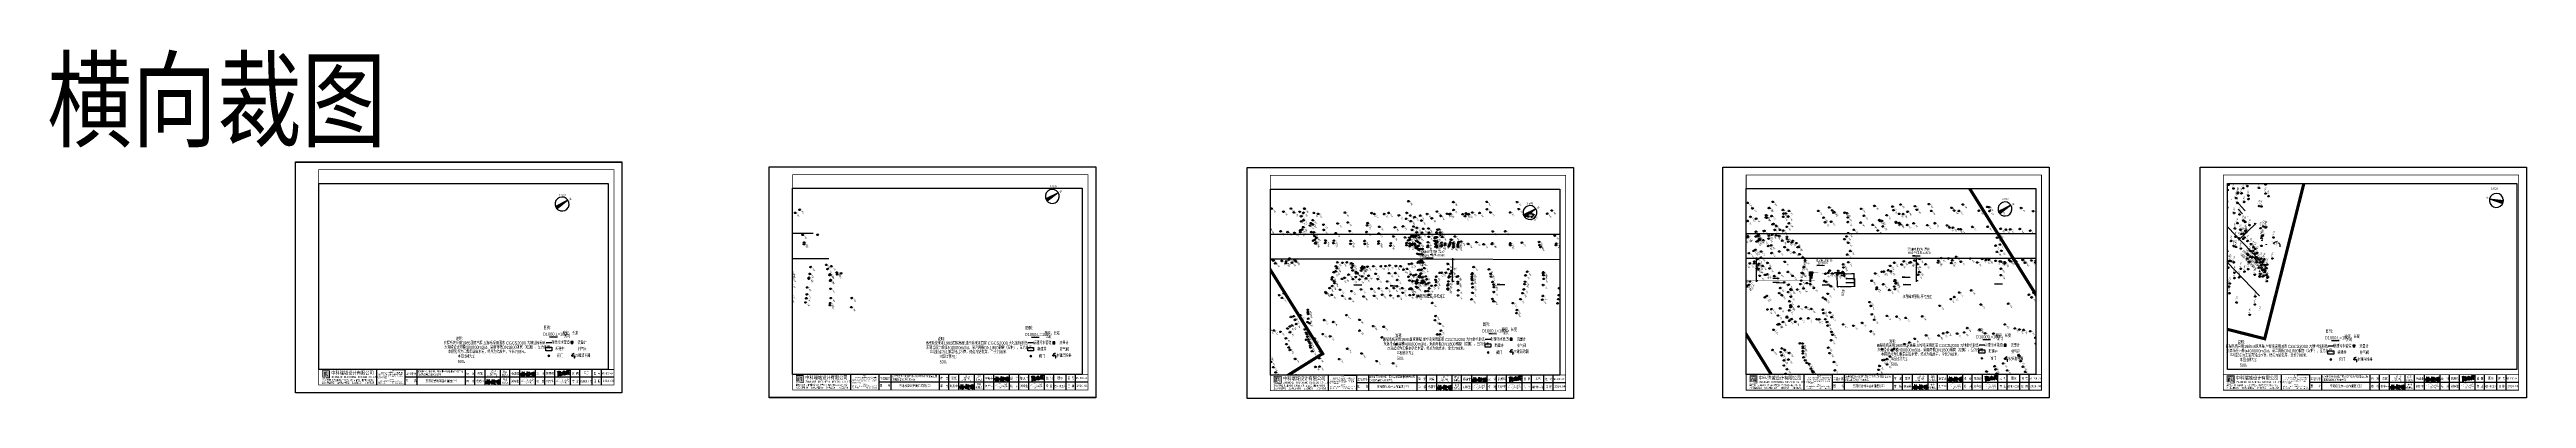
# Paper-space layout '平面裁图' of a CAD drawing. Header units: millimetres. Extents: x -11 to 1583, y -747 to -522.
# The model-space entities are those that its viewports show. They can reach past a viewport. Long polylines and large blocks are cut down to what shows.
import ezdxf
from ezdxf.enums import TextEntityAlignment as Align

# ---------------------------------------------------------------- set-up
doc = ezdxf.new("R2010")
doc.units = ezdxf.units.MM
doc.header["$LTSCALE"] = 1000
doc.linetypes.add('DASH', pattern=[0.35, 0.25, -0.1])
doc.linetypes.add('DOTE', pattern=[2.42, 2, -0.2, 0.02, -0.2])
for name, color, linetype in [('0临时排放管线', 5, 'Continuous'), ('AXIS', 7, 'Continuous'), ('DIM_SYMB', 3, 'Continuous'), ('GPSCOMMON', 7, 'Continuous'), ('GW_ZK', 144, 'Continuous'), ('he-设备', 6, 'Continuous'), ('he-说明', 4, 'Continuous'), ('he-轴线', 8, 'DOTE'), ('图例', 7, 'Continuous'), ('图框', 7, 'Continuous'), ('坐标标注', 7, 'Continuous'), ('新地形图', 3, 'Continuous'), ('签名', 144, 'Continuous'), ('管道线侧标注', 7, 'Continuous')]:
    doc.layers.add(name, color=color, linetype=linetype)
doc.layers.add('budayin', color=7, linetype='Continuous', plot=False)
doc.layers.add('道路中线_未命名道路', color=7, linetype='Continuous', plot=False)
for name, color, linetype, lineweight in [('he-外墙', 2, 'Continuous', 30), ('he-管道', 1, 'Continuous', 50), ('给水节点', 1, 'Continuous', 18)]:
    doc.layers.add(name, color=color, linetype=linetype, lineweight=lineweight)
doc.styles.add('BZWB', font='', dxfattribs={"height": 8})
doc.styles.add('he-238', font='fsdb_e.shx', dxfattribs={"width": 0.707, "bigfont": 'tjhzf.shx'})
doc.styles.get("Standard").update_dxf_attribs({"font": 'fsdb_e.shx', "width": 0.707, "bigfont": 'tjhzf.shx'})
doc.styles.add('ym-hs', font='fsdb_e.shx', dxfattribs={"width": 0.7, "bigfont": 'tjhzf.shx'})
doc.styles.add('图签-黑体', font='simhei.ttf', dxfattribs={"width": 0.9})
doc.styles.add('黑体', font='simhei.ttf', dxfattribs={"width": 0.8})
doc.styles.get('BZWB').set_extended_font_data('SimSun')
doc.dimstyles.get("Standard").update_dxf_attribs({"dimtxt": 0.18, "dimasz": 0.18, "dimexe": 0.18, "dimexo": 0.0625, "dimgap": 0.09, "dimtad": 0, "dimtih": 1, "dimtoh": 1, "dimdec": 4, "dimzin": 0, "dimdsep": 46, "dimtxsty": 'Standard', "dimcen": 0.09, "dimadec": 0, "dimazin": 0, "dimtfac": 1, "dimtdec": 4, "dimtofl": 0, "dimtmove": 0, "dimatfit": 3, "dimfxl": 1, "dimtolj": 1, "dimtzin": 0, "dimarcsym": 0})
doc.dimstyles.new('ym-1', dxfattribs={"dimscale": 0.5, "dimtxt": 3.5, "dimasz": 2, "dimexe": 2, "dimexo": 2.5, "dimgap": 0.8, "dimtad": 2, "dimdec": 0, "dimzin": 0, "dimdsep": 46, "dimtxsty": 'ym-hs', "dimblk": 'ARCHTICK', "dimcen": 0.09, "dimdle": 1.5, "dimadec": 0, "dimazin": 0, "dimtfac": 1, "dimtdec": 0, "dimtofl": 0, "dimtmove": 2, "dimatfit": 3, "dimldrblk": 'ARCHTICK', "dimfxl": 1, "dimfxlon": 1, "dimtolj": 1, "dimtzin": 0, "dimarcsym": 1})

# ---------------------------------------------------------------- blocks, each defined once
blk = doc.blocks.new('指北针1')
at = {"color": 0, "linetype": 'ByBlock', "lineweight": -2}
for q in [(-1.9, -8.8), (1.9, -8.8)]:
    blk.add_line((0, 9), q, dxfattribs=at)
for start, end in [(292.8769, 247.7663), (247.8559, 257.7714), (258.0296, 282.2994), (283.0506, 292.1599)]:
    blk.add_arc((0, 0), 9, start, end, dxfattribs=at)
for points in [[(-1.9, -8.8), (0, 9), (0, -9)], [(0, 9), (1.9, -8.8), (0, -9)]]:
    blk.add_solid(points, dxfattribs=at)
at = {"color": 1, "linetype": 'ByBlock', "lineweight": -2, "width": 0.707}
blk.add_text('N', height=3, dxfattribs=at).set_placement((-0.9, 10.9))
blk = doc.blocks.new('1111')
h = blk.add_hatch(color=1)
h.paths.add_polyline_path([(12.7, 6.9), (12.7, 17.6), (2.1, 17.6), (2.1, 8.6), (3.1, 8.6), (3.1, 16.6), (7.2, 16.6), (7.2, 16.1), (3.6, 16.1), (3.6, 8.6), (7.2, 8.6), (7.2, 8), (2.9, 8), (2.9, 7.8), (3.4, 7.8), (3.4, 7.4, -0.405495), (3.2, 7.2), (2.9, 7.2), (2.9, 6.9), (3.7, 6.9), (3.7, 7.3, -0.054226), (3.5, 7.1), (3.5, 7.2, 0.080551), (3.7, 7.6), (3.5, 7.6), (3.5, 7.7), (3.7, 7.7), (3.7, 7.9), (3.5, 7.9), (3.5, 8), (3.9, 8, 0.010031), (4.1, 8), (4.1, 7.9, -0.053524), (3.9, 7.9), (3.9, 7.7), (4.1, 7.7), (4.1, 7.6), (3.9, 7.6, 0.07786), (4, 7.4), (4, 7.2, -0.044053), (3.9, 7.3), (3.9, 6.9), (4.5, 6.9), (4.5, 7.2), (4.1, 7.2), (4.1, 7.3), (4.5, 7.3), (4.5, 8), (4.8, 8), (4.8, 7.3), (4.9, 7.3), (4.9, 7.2), (4.8, 7.2), (4.8, 6.9), (5.4, 6.9), (5.4, 7, 0.070261), (5.7, 7.1, -0.081451), (5.5, 7.4), (5.7, 7.4, 0.027363), (5.9, 7.2, 0.101055), (6.1, 7.4), (5.5, 7.4), (5.5, 7.6), (6.4, 7.6), (6.4, 7.4, -0.156501), (6.1, 7.1, 0.065815), (6.4, 7), (6.4, 6.9), (6.6, 6.9), (6.6, 7.5), (6.5, 7.5), (6.5, 7.7), (6.9, 7.7), (6.9, 7.2), (7.1, 7.2), (7.1, 7.1, -0.055971), (6.7, 6.9), (7.3, 6.9), (7.3, 7.5), (7, 7.5), (7, 7.7), (7.3, 7.7), (7.3, 8), (7.6, 8), (7.6, 7.7), (8, 7.7), (8, 7.5), (7.6, 7.5), (7.6, 6.9)])
h.paths.add_polyline_path([(7.7, 8), (7.7, 8.6), (11.1, 8.6), (11.1, 16.1), (7.7, 16.1), (7.7, 16.6), (11.7, 16.6), (11.7, 8)], flags=16)
h.paths.add_polyline_path([(4.1, 9.1), (4.1, 15.6), (10.6, 15.6), (10.6, 9.1)], flags=16)
h.paths.add_polyline_path([(9.1, 9.5), (9.1, 10.5), (8, 10.5), (8, 11.2), (9.1, 11.2), (9.1, 15.2), (9.8, 15.2), (9.8, 11.2), (10.2, 11.2), (10.2, 10.5), (9.8, 10.5), (9.8, 9.5)], flags=16)
h.paths.add_polyline_path([(6.9, 7.8), (6.7, 7.8, 0.05086), (6.6, 8), (6.8, 8, -0.076219)], flags=16)
h.paths.add_polyline_path([(7.6, 9.5), (6.9, 9.5), (6.9, 12.8), (7.6, 12.8)], flags=0)
h.paths.add_polyline_path([(6.4, 7.6), (6.2, 7.6, -0.307491), (6, 7.7), (6, 7.9), (5.8, 7.9), (5.8, 7.8, -0.289941), (5.7, 7.6, -0.111437), (5.4, 7.6), (5.4, 7.7, 0.378228), (5.6, 7.8), (5.6, 8), (6.3, 8), (6.3, 7.8, 0.273343), (6.3, 7.7), (6.4, 7.7)], flags=16)
h.paths.add_polyline_path([(6.4, 9.5), (5.7, 9.5), (5.7, 13.2), (4.5, 13.2), (4.5, 13.9), (5.7, 13.9), (5.7, 14.4), (4.5, 14.4), (4.5, 15.2), (7.6, 15.2), (7.6, 14.4), (6.4, 14.4), (6.4, 13.9), (7.6, 13.9), (7.6, 13.2), (6.4, 13.2)], flags=0)
h.paths.add_polyline_path([(5.5, 7.2), (5.5, 7.1, -0.067044), (5.1, 6.9), (5.1, 7.6), (5, 7.6), (5, 7.7), (5.3, 7.7), (5.3, 7.2)], flags=16)
h.paths.add_polyline_path([(5.4, 7.8), (5.2, 7.8, 0.065918), (5.1, 8), (5.3, 8, -0.07401)], flags=16)
h.paths.add_polyline_path([(8.7, 11.4), (8, 11.4), (8, 12.8), (8.7, 12.8)], flags=0)
h.paths.add_polyline_path([(5.3, 9.5), (4.5, 9.5), (4.5, 12.8), (5.3, 12.8)], flags=0)
h.paths.add_polyline_path([(4.5, 7.7, 0.048509), (4.1, 7.8), (4.1, 7.9, -0.081174), (4.5, 7.9)], flags=16)
h.paths.add_polyline_path([(4.5, 7.4, 0.094537), (4.1, 7.5), (4.1, 7.6, -0.070197), (4.5, 7.6)], flags=16)
h.paths.add_polyline_path([(8.7, 13.2), (8, 13.2), (8, 15.2), (8.7, 15.2)], flags=0)
for points in [[(2.6, 7.8), (2.6, 8), (2.1, 8), (2.1, 7.8)], [(2.1, 7.2), (2.1, 6.9), (2.6, 6.9), (2.6, 7.2)], [(5.9, 7, 0.003194), (5.5, 6.9), (6.3, 6.9, -0.018339)]]:
    blk.add_hatch(color=1).paths.add_polyline_path(points)
h = blk.add_hatch(color=1)
h.paths.add_polyline_path([(2.9, 7.3), (3.1, 7.3, 0.414214), (3.2, 7.4), (3.2, 7.7), (2.9, 7.7)])
h.paths.add_polyline_path([(2.6, 7.7), (2.3, 7.7), (2.3, 7.3), (2.6, 7.3)])
at = {"layer": '图框', "style": '黑体'}
for s, height, width, p in [('建筑工程甲级 风景园林甲级 市政(燃气工程、轨道交通工程除外)行业甲级', 2.489, 0.6, (2, 2.9)), ('岩土工程勘察甲级   城乡规划编制甲级   土地规划乙级    人防工程乙级 ', 2.489, 0.6, (2, -0.7)), ('中科瑞城设计有限公司', 4.89, 0.84, (14.5, 11.8))]:
    blk.add_text(s, height=height, dxfattribs=dict(at, width=width)).set_placement(p)
blk.add_text('ZHONGKE RUICHENG DESIGN CO.LTD. ', height=2.667, dxfattribs=at).set_placement((15, 7.2))
blk = doc.blocks.new('FWT2')
at = {"layer": '签名', "linetype": 'Continuous', "const_width": 0.162}
for points in [[(54849.8, 8555), (54849.2, 8554.9, 0.072095), (54849.1, 8554.8), (54849, 8554.8), (54849, 8554.8), (54849, 8554.7), (54849, 8554.7)], [(54850.1, 8555.1, 0.410897), (54849.7, 8554.9), (54849.4, 8554.8, -0.069864), (54849, 8554.7), (54849, 8554.8)], [(54851.1, 8555.5, 0.319714), (54850.7, 8555.3), (54850.5, 8555.3, 0.376239), (54850.1, 8555), (54849.9, 8555)], [(54850.3, 8555.3, -0.555556), (54850.1, 8555.1)], [(54850.5, 8555.3, 0.535184), (54850.4, 8555.2)], [(54851.9, 8555.8, -0.555556), (54851.6, 8555.7)], [(54852.7, 8556.2, 0.32376), (54852.3, 8555.9), (54852, 8555.8)], [(54852.6, 8559.3, 2.414214), (54852.6, 8559.4)], [(54853.2, 8556.4, 0.379822), (54852.7, 8556.1), (54852.6, 8556)], [(54853, 8556.3, -0.370696), (54852.7, 8556.1)], [(54854.2, 8556.1), (54854, 8555.9), (54853.8, 8555.9, 0.213782), (54853.1, 8555.5), (54853, 8555.4, -0.236068), (54852.7, 8555.3), (54852.7, 8555.3), (54852.8, 8555.3)], [(54853.6, 8555), (54853.6, 8555.1, 0.082631), (54852.8, 8555.2), (54852.8, 8555.3)], [(54853.3, 8557.8, 0.111314), (54852.9, 8557.5)], [(54854, 8556.9, 0.252365), (54853.8, 8556.8, 0.192924), (54853.6, 8556.5), (54853.5, 8556.5), (54853.4, 8556.4, -0.298825), (54853.2, 8556.3)], [(54853.7, 8555.9, -0.116062), (54853.1, 8555.5)], [(54853.8, 8554.9), (54853.2, 8555.1, -0.136321), (54853.3, 8555.7)], [(54853.2, 8555.1, 0.468375), (54853.1, 8555.3)], [(54853.7, 8558.6), (54853.4, 8558, 0.223716), (54853.3, 8557.8)], [(54854.8, 8559.4), (54854.6, 8559.4, 0.49747), (54853.8, 8558.6), (54853.7, 8558.3, 0.137812), (54853.5, 8557.9), (54853.4, 8557.9), (54853.3, 8557.9)], [(54853.5, 8556.6, -0.468375), (54853.4, 8556.4)], [(54855.8, 8561.8, 0.252017), (54854.8, 8561.3), (54854.7, 8561.2), (54854.6, 8561.1, 0.16849), (54854.1, 8560.1), (54853.9, 8559.4, -0.173245), (54853.5, 8559.3), (54853.5, 8559, -0.34357), (54853.8, 8558.6)], [(54853.5, 8555.8, -0.468375), (54853.5, 8555.7)], [(54854.2, 8557, 0.41078), (54853.9, 8556.7, -0.182494), (54853.6, 8556.6)], [(54854.5, 8554.7, -0.27786), (54853.8, 8555), (54853.6, 8555.1)], [(54854.3, 8556.1, 0.166816), (54853.8, 8556), (54853.8, 8555.9), (54853.7, 8555.8), (54853.7, 8555.8)], [(54853.8, 8556, 0.535184), (54853.7, 8555.8)], [(54854.2, 8554.7, 0.440992), (54853.8, 8555)], [(54854.4, 8554.7), (54854.4, 8554.6), (54854.5, 8554.6), (54854.5, 8555.3), (54854.4, 8555.8), (54854.5, 8556), (54854.6, 8556), (54854.6, 8556), (54854.6, 8556.2), (54854.5, 8556.2, -0.190159), (54854.6, 8556.8, -0.215134), (54855.2, 8557.5, 1.045483), (54854.6, 8557.6, -0.292637), (54854.2, 8557.1, -0.365608), (54854, 8556.8)], [(54854.1, 8559.7), (54854.2, 8560, -0.102796), (54854.4, 8560.5), (54854.4, 8560.7), (54854.4, 8560.8)], [(54855, 8559.5), (54854.9, 8559.3, 0.10594), (54854.9, 8559.2), (54854.8, 8559.2), (54854.2, 8558, 1.868517), (54854.2, 8557.9)], [(54855.1, 8559, -0.230896), (54854.6, 8558.4), (54854.4, 8558, -0.618422), (54854.2, 8558)], [(54855.3, 8561.6, -0.082763), (54855.1, 8561.3), (54854.4, 8560.7)], [(54854.8, 8558.9), (54854.8, 8559, 0.536203), (54854.6, 8559.6), (54854.5, 8559.7)], [(54854.5, 8554.8, 2.414214), (54854.5, 8554.9)], [(54855.1, 8560.1, -0.063191), (54854.8, 8559.9, -0.492401), (54854.6, 8559.8)], [(54855.4, 8559.3, -0.531601), (54854.7, 8558.9)], [(54854.8, 8559, -0.535184), (54854.7, 8559)], [(54854.9, 8556.1, 0.377348), (54854.6, 8556.2)], [(54855, 8558.8), (54855, 8558.9, 0.138361), (54856.2, 8560.8, 0.398846), (54856.1, 8561.2), (54856.1, 8561.4)], [(54855, 8559.5, -0.468375), (54855, 8559.4)], [(54855.2, 8557.6, 2.414214), (54855.2, 8557.7)], [(54855.2, 8555.1, 0.389599), (54855.5, 8555.6), (54855.5, 8556), (54855.4, 8556.1), (54855.2, 8556.1)], [(54855.3, 8559.2), (54855.5, 8559.2), (54856, 8560), (54856.1, 8560.1, 0.074583), (54856.2, 8560.3, 0.411486), (54855.7, 8561.9), (54855.7, 8561.8)], [(54856.3, 8558.7), (54856.4, 8558.9, -0.171293), (54856.6, 8558.9), (54856.9, 8559.2), (54857, 8559.4), (54857, 8559.5), (54856.8, 8559.5), (54856.7, 8559.2), (54856.6, 8559.1, 0.24396), (54856.5, 8558.9)], [(54857.4, 8556.9), (54857.4, 8556.8), (54857.2, 8556.8), (54857.1, 8556.8, 0.123106), (54857, 8557.1), (54857, 8557.2), (54857.1, 8557.3), (54857.1, 8557.4), (54857.5, 8557.8), (54857.6, 8557.8), (54858, 8557.9, 0.187373), (54858.4, 8558.2), (54858.4, 8558.2), (54858.4, 8558.4), (54858, 8558.4)], [(54857.6, 8557.7, -0.226315), (54857.2, 8557.4)], [(54858.6, 8557.7), (54858.5, 8557.7), (54858.5, 8557.7), (54858.5, 8557.7), (54858.3, 8557.7, -0.279843), (54857.7, 8557.1), (54857.7, 8557), (54857.4, 8556.9), (54857.2, 8556.9)], [(54857.4, 8557.6), (54857.3, 8557.5, -0.141132), (54857.2, 8557.3), (54857.2, 8557), (54857.2, 8557), (54857.2, 8556.8)], [(54858.3, 8556.7, -1.104115), (54858.3, 8556.8), (54858.3, 8556.8), (54858.9, 8557.1), (54858.9, 8557.5, -0.184544), (54858.6, 8557.8), (54858.5, 8557.9), (54858.5, 8558.5), (54858.6, 8558.5), (54858.6, 8558.6, 0.371421), (54858, 8558.3), (54857.7, 8558.2, 0.10594), (54857.5, 8558.1, -1.174678), (54857.4, 8558.3, -0.079944), (54858, 8558.4)], [(54857.8, 8557.2), (54857.7, 8557.1, -0.162278), (54857.5, 8557), (54857.5, 8557), (54857.5, 8556.9), (54857.4, 8556.8)], [(54857.6, 8557, -0.468375), (54857.5, 8556.9)], [(54858.1, 8557.5, 0.217849), (54857.8, 8557.1), (54857.6, 8557)], [(54858.3, 8559.3, 0.375), (54858.3, 8559.5), (54858.3, 8559.8), (54858.2, 8560.3, 0.739957), (54857.9, 8560.2), (54857.9, 8560.2)], [(54857.9, 8560.3), (54858, 8560.1, -0.179425), (54858.3, 8559.2), (54858.2, 8559.2), (54858.2, 8559.2), (54858.3, 8559.2), (54858.3, 8559.2)], [(54858.5, 8556.5, -0.468375), (54858.3, 8556.8)], [(54858.7, 8556.6, -0.625787), (54858.7, 8557.1), (54858.7, 8557.4), (54858.6, 8557.5), (54858.5, 8557.7)], [(54859.2, 8557, 0.086309), (54858.9, 8556.9, 0.214941), (54858.8, 8556.7), (54858.5, 8556.4), (54858.5, 8556.5)], [(54860.6, 8554.9), (54860.5, 8554.9), (54860.4, 8554.9), (54860.3, 8555.4), (54860.2, 8556.1), (54860.2, 8556.8), (54860.1, 8557.9), (54860, 8561.2), (54860, 8562), (54860, 8562.1), (54859.8, 8562.1, 0.074299), (54859.8, 8561.4), (54859.9, 8558.6), (54859.8, 8558.2), (54859.7, 8558.1, -0.071184), (54859.2, 8556.8, -0.199989), (54858.7, 8556.7), (54858.7, 8556.7)], [(54858.9, 8556.8, -0.468375), (54858.9, 8556.7)], [(54860, 8558, 2.414214), (54860, 8558.1)], [(54860.4, 8554), (54860.4, 8553.9), (54860.5, 8553.9), (54860.5, 8554), (54860.4, 8554, -0.228918), (54860.3, 8554.2), (54860, 8557.9)], [(54860.5, 8554, 0.161301), (54860.6, 8555), (54860.5, 8555)], [(54860.5, 8554.2, 2.414214), (54860.5, 8554.2)], [(54861.5, 8561, 0.720759), (54861.4, 8560.8, -0.192981), (54861.7, 8560.4, 2.414214), (54861.7, 8560.5)], [(54861.8, 8560.3, 0.230706), (54861.7, 8560.7), (54861.7, 8560.7), (54861.5, 8561), (54861.4, 8561), (54861.4, 8561)]]:
    blk.add_lwpolyline(points, format="xyb", dxfattribs=at)
for points in [[(54849.9, 8555.1), (54849.9, 8554.9), (54849.8, 8554.9)], [(54850.7, 8555.4), (54850.5, 8555.4), (54850.5, 8555.2), (54850.3, 8555.2)], [(54850.9, 8555.5), (54850.9, 8555.3), (54850.7, 8555.3)], [(54851.5, 8555.7), (54851.3, 8555.6), (54850.9, 8555.4)], [(54851.3, 8555.6), (54851.3, 8555.5), (54851.1, 8555.5)], [(54852.3, 8556), (54852, 8555.9), (54851.3, 8555.5), (54851.3, 8555.5)], [(54851.6, 8555.7), (54851.6, 8555.6), (54851.5, 8555.6)], [(54852, 8555.9), (54852, 8555.8), (54851.9, 8555.8)], [(54853.4, 8557.9), (54853.1, 8557.5), (54852.9, 8557.5), (54852.7, 8557.6), (54852.6, 8558.3), (54852.6, 8559.4), (54852.4, 8559.5), (54852.2, 8559.5), (54852.2, 8559.4), (54852.2, 8559.3), (54852.3, 8559.2), (54852.5, 8557.4), (54852.6, 8557.3), (54852.9, 8557.3), (54853, 8557.5)], [(54852.4, 8556), (54852.4, 8555.9), (54852.3, 8555.9)], [(54852.6, 8556.1), (54852.6, 8556), (54852.4, 8556)], [(54853.6, 8556.6), (54853.5, 8556.6), (54853.2, 8556.4), (54853.2, 8556.3), (54853, 8556.2)], [(54853.3, 8555.1), (54853.3, 8555.2)], [(54855.1, 8560.1), (54855.2, 8560.1), (54855.2, 8560.2), (54855.1, 8560.2), (54854.9, 8560.1), (54854.3, 8559.6), (54854.3, 8559.5), (54854.1, 8559.5), (54854, 8559.8)], [(54854.3, 8557.1), (54854.3, 8557), (54854.2, 8557)], [(54854.2, 8554.8), (54854.4, 8554.8), (54854.3, 8555.3), (54854.3, 8556), (54854.4, 8556.8), (54854.4, 8556.8), (54854.4, 8557), (54854.3, 8557)], [(54854.3, 8556), (54854.2, 8556)], [(54854.6, 8559.7), (54854.6, 8559.7), (54854.6, 8559.7)], [(54855, 8556.1), (54854.6, 8556.1)], [(54855.2, 8559.5), (54854.8, 8559.5)], [(54856.1, 8561.4), (54856.1, 8561.4), (54856, 8561.4), (54855.9, 8561.5), (54855.9, 8561.6), (54855.3, 8561.6), (54855.2, 8561.6)], [(54855.3, 8556.1), (54855.3, 8555.5), (54855.3, 8555.3), (54855.2, 8555.3), (54855.2, 8555.1), (54855.3, 8555.1), (54855.3, 8555.1)], [(54855.7, 8559.5), (54855.5, 8559.5)], [(54855.8, 8559.7), (54855.7, 8559.7)], [(54856.7, 8559.1), (54856.5, 8559)], [(54858.1, 8557.5), (54858.1, 8557.7), (54857.8, 8557.7), (54857.6, 8557.7)], [(54859.8, 8557.9), (54859.7, 8557.8), (54859.2, 8557), (54859.1, 8557)], [(54859.4, 8557.3), (54859.3, 8557.2)], [(54859.5, 8557.4), (54859.4, 8557.3)], [(54859.6, 8557.6), (54859.5, 8557.5)], [(54859.7, 8557.7), (54859.6, 8557.7)], [(54860, 8557.9), (54859.7, 8557.9)], [(54859.8, 8557.9), (54859.6, 8557.8)], [(54860.6, 8555), (54860.6, 8555.1), (54860.5, 8555.1), (54860.5, 8554.9)]]:
    blk.add_lwpolyline(points, dxfattribs=at)
blk = doc.blocks.new('WR23')
at = {"layer": 'GW_ZK'}
h = blk.add_hatch(color=256, dxfattribs=at)
h.dxf.hatch_style = 1
h.paths.add_polyline_path([(-1736845, 12140), (-1736846, 12141), (-1736846, 12142), (-1736845, 12142), (-1736836, 12144), (-1736833, 12145), (-1736829, 12145), (-1736828, 12145), (-1736827, 12144), (-1736827, 12143), (-1736827, 12142), (-1736828, 12141), (-1736828, 12141), (-1736828, 12140), (-1736828, 12139), (-1736825, 12141), (-1736824, 12141), (-1736824, 12144), (-1736824, 12144), (-1736823, 12144), (-1736823, 12142), (-1736822, 12142), (-1736820, 12142), (-1736817, 12143), (-1736816, 12144), (-1736816, 12144), (-1736815, 12143), (-1736815, 12142), (-1736815, 12142), (-1736816, 12142), (-1736817, 12141), (-1736822, 12141), (-1736822, 12140), (-1736822, 12139), (-1736822, 12138), (-1736822, 12136), (-1736822, 12134), (-1736822, 12133), (-1736822, 12132), (-1736823, 12129), (-1736824, 12126), (-1736825, 12125), (-1736825, 12124), (-1736824, 12124), (-1736818, 12127), (-1736818, 12128), (-1736818, 12137), (-1736817, 12138), (-1736816, 12137), (-1736812, 12133), (-1736811, 12131), (-1736811, 12130), (-1736812, 12129), (-1736813, 12128), (-1736815, 12126), (-1736816, 12124), (-1736814, 12118), (-1736813, 12118), (-1736804, 12118), (-1736801, 12119), (-1736800, 12119), (-1736801, 12118), (-1736803, 12116), (-1736814, 12116), (-1736814, 12114), (-1736812, 12106), (-1736814, 12104), (-1736816, 12106), (-1736819, 12108), (-1736822, 12112), (-1736822, 12113), (-1736823, 12113), (-1736823, 12110), (-1736824, 12108), (-1736826, 12107), (-1736827, 12108), (-1736825, 12110), (-1736825, 12112), (-1736825, 12116), (-1736825, 12119), (-1736825, 12120), (-1736824, 12120), (-1736823, 12120), (-1736823, 12118), (-1736822, 12115), (-1736821, 12114), (-1736817, 12108), (-1736815, 12107), (-1736815, 12108), (-1736818, 12125), (-1736819, 12125), (-1736829, 12119), (-1736834, 12115), (-1736835, 12116), (-1736835, 12118), (-1736831, 12121), (-1736830, 12123), (-1736831, 12125), (-1736836, 12128), (-1736838, 12128), (-1736838, 12122), (-1736836, 12102), (-1736836, 12098), (-1736838, 12098), (-1736839, 12127), (-1736841, 12135), (-1736840, 12136), (-1736839, 12136), (-1736838, 12133), (-1736837, 12133), (-1736833, 12137), (-1736831, 12140), (-1736831, 12143), (-1736833, 12144), (-1736842, 12141)])
h.paths.add_polyline_path([(-1736825, 12139), (-1736827, 12139), (-1736828, 12138), (-1736830, 12136), (-1736831, 12135), (-1736834, 12135), (-1736835, 12133), (-1736837, 12132), (-1736836, 12130), (-1736835, 12128), (-1736830, 12126), (-1736828, 12125), (-1736827, 12124), (-1736827, 12124), (-1736825, 12129), (-1736823, 12135), (-1736823, 12138), (-1736823, 12139), (-1736824, 12139)], flags=16)
h.paths.add_polyline_path([(-1736817, 12135), (-1736815, 12134), (-1736813, 12132), (-1736813, 12130), (-1736814, 12129), (-1736815, 12129), (-1736816, 12130), (-1736817, 12135)], flags=16)
h = blk.add_hatch(color=256, dxfattribs=at)
h.dxf.hatch_style = 1
h.paths.add_polyline_path([(-1736803, 12134), (-1736803, 12134), (-1736801, 12133), (-1736800, 12130), (-1736799, 12129), (-1736798, 12129), (-1736798, 12131), (-1736798, 12134), (-1736800, 12138), (-1736800, 12139), (-1736799, 12140), (-1736798, 12139), (-1736797, 12136), (-1736797, 12133), (-1736797, 12129), (-1736797, 12126), (-1736798, 12119), (-1736798, 12117), (-1736797, 12116), (-1736790, 12116), (-1736786, 12116), (-1736784, 12118), (-1736784, 12119), (-1736785, 12119), (-1736786, 12119), (-1736788, 12118), (-1736789, 12118), (-1736790, 12118), (-1736789, 12119), (-1736786, 12122), (-1736787, 12123), (-1736787, 12126), (-1736787, 12130), (-1736786, 12134), (-1736785, 12136), (-1736783, 12140), (-1736783, 12141), (-1736784, 12142), (-1736785, 12142), (-1736787, 12139), (-1736788, 12138), (-1736789, 12138), (-1736789, 12141), (-1736788, 12143), (-1736787, 12145), (-1736787, 12147), (-1736787, 12148), (-1736786, 12148), (-1736785, 12148), (-1736784, 12147), (-1736785, 12146), (-1736786, 12144), (-1736787, 12142), (-1736787, 12141), (-1736785, 12142), (-1736783, 12145), (-1736781, 12145), (-1736780, 12144), (-1736779, 12143), (-1736780, 12141), (-1736782, 12139), (-1736784, 12136), (-1736783, 12136), (-1736781, 12136), (-1736777, 12139), (-1736776, 12140), (-1736775, 12139), (-1736774, 12138), (-1736775, 12136), (-1736778, 12131), (-1736779, 12130), (-1736781, 12128), (-1736781, 12127), (-1736781, 12125), (-1736780, 12125), (-1736775, 12127), (-1736773, 12129), (-1736772, 12128), (-1736771, 12127), (-1736772, 12127), (-1736774, 12126), (-1736781, 12122), (-1736781, 12122), (-1736781, 12116), (-1736782, 12111), (-1736783, 12110), (-1736784, 12110), (-1736783, 12112), (-1736783, 12115), (-1736783, 12116), (-1736784, 12116), (-1736785, 12115), (-1736798, 12114), (-1736799, 12114), (-1736800, 12112), (-1736802, 12111), (-1736803, 12111), (-1736802, 12112), (-1736801, 12113), (-1736801, 12115), (-1736800, 12117), (-1736799, 12121), (-1736798, 12125), (-1736798, 12127), (-1736800, 12127), (-1736801, 12129), (-1736803, 12132), (-1736803, 12134)])
h.paths.add_polyline_path([(-1736794, 12140), (-1736794, 12141), (-1736793, 12141), (-1736793, 12140), (-1736792, 12137), (-1736792, 12135), (-1736793, 12129), (-1736794, 12124), (-1736795, 12119), (-1736795, 12119), (-1736795, 12120), (-1736795, 12124), (-1736794, 12130), (-1736794, 12136)], flags=17)
h.paths.add_polyline_path([(-1736778, 12136), (-1736781, 12135), (-1736782, 12134), (-1736784, 12134), (-1736785, 12133), (-1736786, 12130), (-1736786, 12124), (-1736785, 12123), (-1736783, 12125), (-1736783, 12132), (-1736781, 12132), (-1736781, 12131), (-1736779, 12131), (-1736778, 12133), (-1736777, 12135), (-1736777, 12136)], flags=16)
h.paths.add_polyline_path([(-1736778, 12118), (-1736780, 12117), (-1736778, 12116), (-1736774, 12116), (-1736770, 12117), (-1736765, 12121), (-1736764, 12122), (-1736765, 12123), (-1736766, 12121), (-1736769, 12119), (-1736773, 12118), (-1736777, 12118)])
h = blk.add_hatch(color=256, dxfattribs=at)
h.dxf.hatch_style = 1
h.paths.add_polyline_path([(-1736766, 12145), (-1736766, 12144), (-1736763, 12144), (-1736760, 12145), (-1736758, 12145), (-1736758, 12143), (-1736760, 12140), (-1736762, 12138), (-1736762, 12137), (-1736761, 12137), (-1736761, 12135), (-1736762, 12135), (-1736764, 12135), (-1736765, 12135), (-1736766, 12133), (-1736765, 12132), (-1736763, 12132), (-1736762, 12132), (-1736761, 12131), (-1736761, 12115), (-1736760, 12114), (-1736759, 12115), (-1736758, 12118), (-1736757, 12133), (-1736757, 12132), (-1736759, 12124), (-1736760, 12123), (-1736760, 12132), (-1736759, 12134), (-1736755, 12135), (-1736753, 12135), (-1736753, 12137), (-1736755, 12137), (-1736757, 12137), (-1736759, 12136), (-1736760, 12136), (-1736760, 12138), (-1736758, 12140), (-1736758, 12142), (-1736756, 12143), (-1736755, 12145), (-1736755, 12147), (-1736755, 12147), (-1736756, 12148), (-1736755, 12151), (-1736755, 12154), (-1736754, 12156), (-1736755, 12157), (-1736756, 12157), (-1736756, 12156), (-1736756, 12154), (-1736757, 12149), (-1736758, 12146), (-1736760, 12146)])
h.paths.add_polyline_path([(-1736752, 12150), (-1736753, 12148), (-1736752, 12148), (-1736742, 12148), (-1736740, 12147), (-1736738, 12148), (-1736737, 12149), (-1736738, 12150)])
h.paths.add_polyline_path([(-1736750, 12139), (-1736750, 12140), (-1736748, 12140), (-1736747, 12139), (-1736747, 12138), (-1736748, 12135), (-1736748, 12134), (-1736747, 12134), (-1736745, 12134), (-1736743, 12134), (-1736741, 12134), (-1736740, 12133), (-1736740, 12132), (-1736740, 12131), (-1736742, 12128), (-1736743, 12127), (-1736746, 12125), (-1736747, 12125), (-1736747, 12123), (-1736744, 12121), (-1736740, 12120), (-1736739, 12119), (-1736739, 12116), (-1736741, 12116), (-1736743, 12117), (-1736745, 12118), (-1736747, 12120), (-1736752, 12123), (-1736753, 12125), (-1736750, 12124), (-1736748, 12125), (-1736747, 12126), (-1736744, 12128), (-1736742, 12130), (-1736741, 12131), (-1736743, 12132), (-1736746, 12132), (-1736747, 12132), (-1736749, 12134), (-1736749, 12135), (-1736749, 12137), (-1736750, 12138)])
for points in [[(-1736845, 12140), (-1736846, 12141), (-1736846, 12142), (-1736845, 12142), (-1736836, 12144), (-1736833, 12145), (-1736829, 12145), (-1736828, 12145), (-1736827, 12144), (-1736827, 12143), (-1736827, 12142), (-1736828, 12141), (-1736828, 12141), (-1736828, 12140), (-1736828, 12139), (-1736825, 12141), (-1736824, 12141), (-1736824, 12144), (-1736824, 12144), (-1736823, 12144), (-1736823, 12142), (-1736822, 12142), (-1736820, 12142), (-1736817, 12143), (-1736816, 12144), (-1736816, 12144), (-1736815, 12143), (-1736815, 12142), (-1736815, 12142), (-1736816, 12142), (-1736817, 12141), (-1736822, 12141), (-1736822, 12140), (-1736822, 12139), (-1736822, 12138), (-1736822, 12136), (-1736822, 12134), (-1736822, 12133), (-1736822, 12132), (-1736823, 12129), (-1736824, 12126), (-1736825, 12125), (-1736825, 12124), (-1736824, 12124), (-1736818, 12127), (-1736818, 12128), (-1736818, 12137), (-1736817, 12138), (-1736816, 12137), (-1736812, 12133), (-1736811, 12131), (-1736811, 12130), (-1736812, 12129), (-1736813, 12128), (-1736815, 12126), (-1736816, 12124), (-1736814, 12118), (-1736813, 12118), (-1736804, 12118), (-1736801, 12119), (-1736800, 12119), (-1736801, 12118), (-1736803, 12116), (-1736814, 12116), (-1736814, 12114), (-1736812, 12106), (-1736814, 12104), (-1736816, 12106), (-1736819, 12108), (-1736822, 12112), (-1736822, 12113), (-1736823, 12113), (-1736823, 12110), (-1736824, 12108), (-1736826, 12107), (-1736827, 12108), (-1736825, 12110), (-1736825, 12112), (-1736825, 12116), (-1736825, 12119), (-1736825, 12120), (-1736824, 12120), (-1736823, 12120), (-1736823, 12118), (-1736822, 12115), (-1736821, 12114), (-1736817, 12108), (-1736815, 12107), (-1736815, 12108), (-1736818, 12125), (-1736819, 12125), (-1736829, 12119), (-1736834, 12115), (-1736835, 12116), (-1736835, 12118), (-1736831, 12121), (-1736830, 12123), (-1736831, 12125), (-1736836, 12128), (-1736838, 12128), (-1736838, 12122), (-1736836, 12102), (-1736836, 12098), (-1736838, 12098), (-1736839, 12127), (-1736841, 12135), (-1736840, 12136), (-1736839, 12136), (-1736838, 12133), (-1736837, 12133), (-1736833, 12137), (-1736831, 12140), (-1736831, 12143), (-1736833, 12144), (-1736842, 12141), (-1736845, 12140)], [(-1736825, 12139), (-1736827, 12139), (-1736828, 12138), (-1736830, 12136), (-1736831, 12135), (-1736834, 12135), (-1736835, 12133), (-1736837, 12132), (-1736836, 12130), (-1736835, 12128), (-1736830, 12126), (-1736828, 12125), (-1736827, 12124), (-1736827, 12124), (-1736825, 12129), (-1736823, 12135), (-1736823, 12138), (-1736823, 12139), (-1736824, 12139), (-1736825, 12139)], [(-1736817, 12135), (-1736815, 12134), (-1736813, 12132), (-1736813, 12130), (-1736814, 12129), (-1736815, 12129), (-1736816, 12130), (-1736817, 12135), (-1736817, 12135)], [(-1736803, 12134), (-1736803, 12134), (-1736801, 12133), (-1736800, 12130), (-1736799, 12129), (-1736798, 12129), (-1736798, 12131), (-1736798, 12134), (-1736800, 12138), (-1736800, 12139), (-1736799, 12140), (-1736798, 12139), (-1736797, 12136), (-1736797, 12133), (-1736797, 12129), (-1736797, 12126), (-1736798, 12119), (-1736798, 12117), (-1736797, 12116), (-1736790, 12116), (-1736786, 12116), (-1736784, 12118), (-1736784, 12119), (-1736785, 12119), (-1736786, 12119), (-1736788, 12118), (-1736789, 12118), (-1736790, 12118), (-1736789, 12119), (-1736786, 12122), (-1736787, 12123), (-1736787, 12126), (-1736787, 12130), (-1736786, 12134), (-1736785, 12136), (-1736783, 12140), (-1736783, 12141), (-1736784, 12142), (-1736785, 12142), (-1736787, 12139), (-1736788, 12138), (-1736788, 12138), (-1736789, 12138), (-1736789, 12141), (-1736788, 12143), (-1736787, 12145), (-1736787, 12147), (-1736787, 12148), (-1736786, 12148), (-1736785, 12148), (-1736784, 12147), (-1736785, 12146), (-1736786, 12144), (-1736787, 12142), (-1736787, 12141), (-1736785, 12142), (-1736783, 12145), (-1736781, 12145), (-1736780, 12144), (-1736779, 12143), (-1736780, 12141), (-1736782, 12139), (-1736784, 12136), (-1736783, 12136), (-1736781, 12136), (-1736777, 12139), (-1736776, 12140), (-1736775, 12139), (-1736774, 12138), (-1736775, 12136), (-1736778, 12131), (-1736779, 12130), (-1736781, 12128), (-1736781, 12127), (-1736781, 12125), (-1736780, 12125), (-1736775, 12127), (-1736773, 12129), (-1736772, 12128), (-1736771, 12127), (-1736772, 12127), (-1736774, 12126), (-1736781, 12122), (-1736781, 12122), (-1736781, 12116), (-1736782, 12111), (-1736783, 12110), (-1736784, 12110), (-1736783, 12112), (-1736783, 12115), (-1736783, 12116), (-1736784, 12116), (-1736785, 12115), (-1736798, 12114), (-1736799, 12114), (-1736800, 12112), (-1736802, 12111), (-1736803, 12111), (-1736802, 12112), (-1736801, 12113), (-1736801, 12115), (-1736800, 12117), (-1736799, 12121), (-1736798, 12125), (-1736798, 12127), (-1736800, 12127), (-1736801, 12129), (-1736803, 12132), (-1736803, 12134), (-1736803, 12134)], [(-1736794, 12140), (-1736794, 12141), (-1736793, 12141), (-1736793, 12140), (-1736792, 12137), (-1736792, 12135), (-1736793, 12129), (-1736794, 12124), (-1736795, 12119), (-1736795, 12119), (-1736795, 12120), (-1736795, 12124), (-1736794, 12130), (-1736794, 12136), (-1736794, 12140)], [(-1736778, 12136), (-1736781, 12135), (-1736782, 12134), (-1736784, 12134), (-1736785, 12133), (-1736786, 12130), (-1736786, 12124), (-1736785, 12123), (-1736783, 12125), (-1736783, 12132), (-1736781, 12132), (-1736781, 12131), (-1736779, 12131), (-1736778, 12133), (-1736777, 12135), (-1736777, 12136), (-1736778, 12136)], [(-1736778, 12118), (-1736780, 12117), (-1736778, 12116), (-1736774, 12116), (-1736770, 12117), (-1736765, 12121), (-1736764, 12122), (-1736765, 12123), (-1736766, 12121), (-1736769, 12119), (-1736773, 12118), (-1736777, 12118), (-1736778, 12118)], [(-1736766, 12145), (-1736766, 12144), (-1736763, 12144), (-1736760, 12145), (-1736758, 12145), (-1736758, 12143), (-1736760, 12140), (-1736762, 12138), (-1736762, 12137), (-1736761, 12137), (-1736761, 12135), (-1736762, 12135), (-1736764, 12135), (-1736765, 12135), (-1736766, 12133), (-1736765, 12132), (-1736763, 12132), (-1736762, 12132), (-1736761, 12131), (-1736761, 12115), (-1736760, 12114), (-1736759, 12115), (-1736758, 12118), (-1736757, 12133), (-1736757, 12132), (-1736759, 12124), (-1736760, 12123), (-1736760, 12132), (-1736759, 12134), (-1736755, 12135), (-1736753, 12135), (-1736753, 12137), (-1736755, 12137), (-1736757, 12137), (-1736759, 12136), (-1736760, 12136), (-1736760, 12138), (-1736758, 12140), (-1736758, 12142), (-1736756, 12143), (-1736755, 12145), (-1736755, 12147), (-1736755, 12147), (-1736756, 12148), (-1736755, 12151), (-1736755, 12154), (-1736754, 12156), (-1736755, 12157), (-1736756, 12157), (-1736756, 12156), (-1736756, 12154), (-1736757, 12149), (-1736758, 12146), (-1736760, 12146), (-1736766, 12145)], [(-1736752, 12150), (-1736753, 12148), (-1736752, 12148), (-1736742, 12148), (-1736740, 12147), (-1736738, 12148), (-1736737, 12149), (-1736738, 12150), (-1736752, 12150)], [(-1736750, 12139), (-1736750, 12140), (-1736748, 12140), (-1736747, 12139), (-1736747, 12138), (-1736748, 12135), (-1736748, 12134), (-1736747, 12134), (-1736745, 12134), (-1736743, 12134), (-1736741, 12134), (-1736740, 12133), (-1736740, 12132), (-1736740, 12131), (-1736742, 12128), (-1736743, 12127), (-1736746, 12125), (-1736747, 12125), (-1736747, 12123), (-1736744, 12121), (-1736740, 12120), (-1736739, 12119), (-1736739, 12116), (-1736741, 12116), (-1736743, 12117), (-1736745, 12118), (-1736747, 12120), (-1736752, 12123), (-1736753, 12125), (-1736750, 12124), (-1736748, 12125), (-1736747, 12126), (-1736744, 12128), (-1736742, 12130), (-1736741, 12131), (-1736743, 12132), (-1736746, 12132), (-1736747, 12132), (-1736749, 12134), (-1736749, 12135), (-1736749, 12137), (-1736750, 12138), (-1736750, 12139)]]:
    blk.add_lwpolyline(points, dxfattribs=at)
blk = doc.blocks.new('HETR')
at = {"layer": 'GW_ZK'}
h = blk.add_hatch(color=256, dxfattribs=at)
h.dxf.hatch_style = 1
h.paths.add_polyline_path([(-1750245, 8724), (-1750249, 8732), (-1750257, 8729), (-1750268, 8720), (-1750276, 8705), (-1750283, 8685), (-1750283, 8673), (-1750276, 8667), (-1750265, 8667), (-1750193, 8704), (-1750127, 8744), (-1750116, 8744), (-1750110, 8744), (-1750110, 8738), (-1750120, 8715), (-1750140, 8679), (-1750167, 8643), (-1750195, 8609), (-1750224, 8577), (-1750233, 8567), (-1750233, 8553), (-1750220, 8545), (-1750200, 8553), (-1750115, 8605), (-1750108, 8605), (-1750108, 8496), (-1750115, 8496), (-1750140, 8508), (-1750149, 8504), (-1750137, 8482), (-1750107, 8454), (-1750092, 8450), (-1750081, 8452), (-1750072, 8474), (-1750072, 8632), (-1750059, 8654), (-1750039, 8666), (-1750032, 8666), (-1750032, 8648), (-1750021, 8638), (-1750006, 8638), (-1749964, 8665), (-1749956, 8665), (-1749956, 8655), (-1750033, 8565), (-1750039, 8557), (-1750027, 8548), (-1750005, 8561), (-1749994, 8545), (-1749984, 8528), (-1749984, 8524), (-1749987, 8519), (-1749989, 8517), (-1749995, 8507), (-1749995, 8500), (-1749991, 8495), (-1749985, 8495), (-1749978, 8503), (-1749974, 8505), (-1749969, 8502), (-1749944, 8475), (-1749920, 8452), (-1749901, 8435), (-1749893, 8430), (-1749881, 8430), (-1749864, 8439), (-1749836, 8465), (-1749811, 8493), (-1749757, 8564), (-1749718, 8621), (-1749680, 8684), (-1749671, 8698), (-1749675, 8714), (-1749680, 8720), (-1749676, 8720), (-1749659, 8714), (-1749641, 8706), (-1749625, 8696), (-1749618, 8690), (-1749616, 8681), (-1749616, 8665), (-1749632, 8624), (-1749650, 8593), (-1749653, 8583), (-1749650, 8575), (-1749644, 8569), (-1749637, 8565), (-1749629, 8565), (-1749623, 8569), (-1749584, 8643), (-1749544, 8725), (-1749524, 8785), (-1749524, 8795), (-1749532, 8800), (-1749540, 8800), (-1749547, 8793), (-1749557, 8776), (-1749585, 8710), (-1749588, 8707), (-1749592, 8709), (-1749631, 8733), (-1749648, 8741), (-1749662, 8744), (-1749674, 8743), (-1749685, 8743), (-1749690, 8734), (-1749693, 8730), (-1749699, 8730), (-1749716, 8738), (-1749732, 8742), (-1749750, 8745), (-1749800, 8741), (-1749859, 8729), (-1749888, 8720), (-1749903, 8720), (-1749915, 8725), (-1749952, 8719), (-1749952, 8702), (-1749959, 8695), (-1749969, 8690), (-1749973, 8692), (-1749962, 8717), (-1749948, 8743), (-1749926, 8776), (-1749901, 8815), (-1749870, 8863), (-1749859, 8877), (-1749835, 8895), (-1749821, 8909), (-1749821, 8917), (-1749827, 8926), (-1749833, 8929), (-1749853, 8926), (-1749913, 8888), (-1749953, 8870), (-1749966, 8880), (-1749974, 8880), (-1749984, 8866), (-1749987, 8856), (-1749978, 8844), (-1749971, 8839), (-1749961, 8839), (-1749931, 8851), (-1749913, 8860), (-1749909, 8858), (-1749912, 8852), (-1749960, 8776), (-1750005, 8717), (-1750038, 8689), (-1750067, 8668), (-1750070, 8672), (-1750068, 8772), (-1750029, 8793), (-1750013, 8805), (-1750013, 8818), (-1750019, 8824), (-1750037, 8824), (-1750061, 8831), (-1750055, 8936), (-1750064, 8942), (-1750086, 8942), (-1750106, 8938), (-1750119, 8931), (-1750119, 8916), (-1750111, 8898), (-1750102, 8894), (-1750092, 8889), (-1750098, 8807), (-1750098, 8786), (-1750192, 8733), (-1750239, 8711), (-1750245, 8716)])
h.paths.add_polyline_path([(-1749846, 8702), (-1749841, 8706), (-1749792, 8714), (-1749756, 8714), (-1749729, 8708), (-1749723, 8700), (-1749726, 8691), (-1749750, 8639), (-1749787, 8578), (-1749821, 8533), (-1749865, 8491), (-1749889, 8473), (-1749899, 8473), (-1749948, 8517), (-1749948, 8525), (-1749900, 8574), (-1749853, 8627), (-1749823, 8666), (-1749819, 8672), (-1749821, 8680), (-1749839, 8697)], flags=16)
h.paths.add_polyline_path([(-1749985, 8580), (-1749985, 8575), (-1749980, 8565), (-1749974, 8551), (-1749969, 8546), (-1749963, 8548), (-1749919, 8595), (-1749888, 8635), (-1749872, 8657), (-1749867, 8669), (-1749872, 8685), (-1749880, 8693), (-1749893, 8693), (-1749947, 8619)], flags=16)
h = blk.add_hatch(color=256, dxfattribs=at)
h.dxf.hatch_style = 1
h.paths.add_polyline_path([(-1749487, 8946), (-1749494, 8953), (-1749510, 8953), (-1749519, 8943), (-1749531, 8902), (-1749533, 8878), (-1749528, 8852), (-1749515, 8829), (-1749506, 8820), (-1749492, 8813), (-1749471, 8813), (-1749441, 8820), (-1749416, 8829), (-1749402, 8838), (-1749390, 8848), (-1749386, 8861), (-1749386, 8872), (-1749392, 8888), (-1749396, 8897), (-1749396, 8901), (-1749384, 8903), (-1749381, 8909), (-1749384, 8915), (-1749398, 8922), (-1749410, 8922), (-1749444, 8915), (-1749489, 8909), (-1749492, 8913), (-1749490, 8924), (-1749485, 8934), (-1749483, 8942)])
h.paths.add_polyline_path([(-1749494, 8873), (-1749483, 8882), (-1749453, 8887), (-1749435, 8890), (-1749421, 8884), (-1749421, 8866), (-1749426, 8856), (-1749437, 8849), (-1749455, 8844), (-1749482, 8844), (-1749487, 8850)], flags=16)
h.paths.add_polyline_path([(-1749480, 8799), (-1749472, 8800), (-1749463, 8798), (-1749459, 8792), (-1749467, 8778), (-1749483, 8759), (-1749500, 8740), (-1749502, 8734), (-1749499, 8731), (-1749480, 8735), (-1749441, 8749), (-1749389, 8771), (-1749379, 8771), (-1749370, 8766), (-1749367, 8762), (-1749367, 8755), (-1749388, 8744), (-1749420, 8728), (-1749425, 8721), (-1749428, 8704), (-1749433, 8685), (-1749433, 8675), (-1749428, 8673), (-1749378, 8709), (-1749346, 8732), (-1749334, 8735), (-1749329, 8735), (-1749326, 8729), (-1749327, 8723), (-1749339, 8710), (-1749385, 8672), (-1749428, 8639), (-1749435, 8629), (-1749435, 8621), (-1749430, 8618), (-1749423, 8620), (-1749413, 8617), (-1749374, 8569), (-1749364, 8552), (-1749359, 8552), (-1749341, 8607), (-1749327, 8663), (-1749298, 8692), (-1749290, 8696), (-1749279, 8696), (-1749278, 8691), (-1749288, 8671), (-1749301, 8646), (-1749304, 8633), (-1749309, 8602), (-1749303, 8599), (-1749295, 8599), (-1749290, 8585), (-1749283, 8556), (-1749278, 8542), (-1749253, 8504), (-1749233, 8483), (-1749202, 8461), (-1749182, 8452), (-1749159, 8448), (-1749126, 8448), (-1749103, 8455), (-1749095, 8458), (-1749087, 8458), (-1749084, 8454), (-1749084, 8445), (-1749090, 8437), (-1749116, 8423), (-1749132, 8417), (-1749153, 8417), (-1749179, 8421), (-1749214, 8434), (-1749239, 8450), (-1749259, 8468), (-1749280, 8493), (-1749302, 8523), (-1749310, 8540), (-1749314, 8556), (-1749316, 8560), (-1749319, 8558), (-1749321, 8551), (-1749327, 8528), (-1749337, 8499), (-1749344, 8481), (-1749350, 8470), (-1749357, 8461), (-1749366, 8454), (-1749379, 8456), (-1749382, 8460), (-1749374, 8490), (-1749365, 8520), (-1749367, 8525), (-1749381, 8529), (-1749402, 8550), (-1749430, 8594), (-1749435, 8596), (-1749437, 8572), (-1749442, 8556), (-1749453, 8532), (-1749465, 8511), (-1749494, 8479), (-1749532, 8455), (-1749546, 8461), (-1749546, 8465), (-1749517, 8488), (-1749491, 8520), (-1749477, 8555), (-1749471, 8589), (-1749471, 8603), (-1749478, 8603), (-1749502, 8588), (-1749527, 8572), (-1749543, 8569), (-1749558, 8573), (-1749568, 8590), (-1749568, 8600), (-1749538, 8624), (-1749513, 8647), (-1749506, 8647), (-1749501, 8644), (-1749498, 8637), (-1749508, 8622), (-1749505, 8620), (-1749498, 8624), (-1749479, 8639), (-1749470, 8651), (-1749464, 8686), (-1749463, 8709), (-1749466, 8712), (-1749481, 8706), (-1749494, 8702), (-1749506, 8702), (-1749522, 8708), (-1749536, 8719), (-1749540, 8727), (-1749535, 8741), (-1749515, 8770), (-1749498, 8789)])
h.paths.add_polyline_path([(-1749307, 8909), (-1749309, 8915), (-1749306, 8922), (-1749299, 8928), (-1749277, 8928), (-1749210, 8915), (-1749189, 8907), (-1749179, 8899), (-1749177, 8889), (-1749184, 8879), (-1749204, 8859), (-1749222, 8843), (-1749220, 8838), (-1749209, 8836), (-1749201, 8829), (-1749199, 8817), (-1749210, 8794), (-1749210, 8788), (-1749206, 8788), (-1749172, 8798), (-1749150, 8801), (-1749142, 8796), (-1749135, 8786), (-1749135, 8774), (-1749139, 8759), (-1749163, 8735), (-1749186, 8721), (-1749197, 8721), (-1749197, 8729), (-1749186, 8748), (-1749177, 8762), (-1749174, 8769), (-1749177, 8773), (-1749188, 8771), (-1749206, 8759), (-1749217, 8745), (-1749221, 8726), (-1749224, 8680), (-1749226, 8630), (-1749223, 8626), (-1749219, 8628), (-1749199, 8661), (-1749178, 8687), (-1749164, 8691), (-1749161, 8686), (-1749162, 8666), (-1749191, 8615), (-1749228, 8574), (-1749251, 8574), (-1749260, 8595), (-1749260, 8627), (-1749260, 8688), (-1749251, 8731), (-1749256, 8734), (-1749282, 8720), (-1749298, 8714), (-1749310, 8716), (-1749318, 8723), (-1749318, 8731), (-1749281, 8757), (-1749253, 8781), (-1749241, 8798), (-1749237, 8807), (-1749239, 8812), (-1749262, 8808), (-1749293, 8802), (-1749299, 8802), (-1749308, 8812), (-1749304, 8821), (-1749263, 8847), (-1749232, 8866), (-1749223, 8878), (-1749223, 8887), (-1749280, 8896), (-1749299, 8902)])
h = blk.add_hatch(color=256, dxfattribs=at)
h.dxf.hatch_style = 1
h.paths.add_polyline_path([(-1749059, 8786), (-1749065, 8791), (-1749065, 8803), (-1749065, 8812), (-1749055, 8820), (-1749033, 8826), (-1749003, 8830), (-1748977, 8830), (-1748955, 8830), (-1748937, 8820), (-1748922, 8807), (-1748919, 8796), (-1748922, 8785), (-1748935, 8764), (-1748955, 8740), (-1748961, 8733), (-1748957, 8729), (-1748942, 8728), (-1748931, 8722), (-1748916, 8711), (-1748912, 8702), (-1748906, 8700), (-1748904, 8706), (-1748904, 8754), (-1748904, 8891), (-1748891, 8912), (-1748879, 8916), (-1748869, 8913), (-1748863, 8908), (-1748863, 8903), (-1748866, 8820), (-1748866, 8742), (-1748859, 8740), (-1748848, 8754), (-1748801, 8824), (-1748768, 8885), (-1748743, 8944), (-1748737, 8960), (-1748725, 8966), (-1748715, 8966), (-1748707, 8952), (-1748713, 8853), (-1748707, 8853), (-1748683, 8853), (-1748654, 8853), (-1748627, 8853), (-1748610, 8848), (-1748598, 8834), (-1748598, 8819), (-1748613, 8798), (-1748630, 8783), (-1748653, 8766), (-1748657, 8762), (-1748657, 8757), (-1748641, 8757), (-1748609, 8747), (-1748593, 8731), (-1748587, 8720), (-1748587, 8708), (-1748595, 8691), (-1748612, 8668), (-1748617, 8660), (-1748614, 8660), (-1748601, 8662), (-1748567, 8674), (-1748544, 8681), (-1748528, 8684), (-1748517, 8684), (-1748508, 8672), (-1748508, 8667), (-1748530, 8655), (-1748607, 8630), (-1748639, 8615), (-1748665, 8603), (-1748677, 8599), (-1748687, 8603), (-1748691, 8613), (-1748691, 8623), (-1748669, 8647), (-1748653, 8666), (-1748634, 8688), (-1748625, 8702), (-1748625, 8716), (-1748634, 8727), (-1748661, 8729), (-1748686, 8729), (-1748707, 8725), (-1748707, 8520), (-1748712, 8471), (-1748726, 8434), (-1748748, 8411), (-1748766, 8404), (-1748792, 8414), (-1748810, 8451), (-1748810, 8463), (-1748790, 8457), (-1748773, 8435), (-1748763, 8435), (-1748751, 8469), (-1748751, 8581), (-1748751, 8848), (-1748815, 8751), (-1748867, 8682), (-1748867, 8634), (-1748878, 8576), (-1748898, 8539), (-1748925, 8515), (-1748959, 8515), (-1748968, 8522), (-1748935, 8543), (-1748917, 8568), (-1748904, 8600), (-1748904, 8633), (-1748912, 8633), (-1748933, 8608), (-1748953, 8586), (-1748970, 8578), (-1748982, 8578), (-1748989, 8590), (-1748958, 8631), (-1748937, 8658), (-1748937, 8682), (-1748946, 8698), (-1748958, 8703), (-1748981, 8703), (-1749018, 8698), (-1749061, 8681), (-1749075, 8674), (-1749091, 8680), (-1749095, 8690), (-1749089, 8702), (-1749068, 8714), (-1749022, 8729), (-1749000, 8745), (-1748970, 8771), (-1748960, 8785), (-1748960, 8797), (-1748965, 8803), (-1749016, 8803), (-1749034, 8792), (-1749048, 8785)])
for points in [[(-1750245, 8724), (-1750249, 8732), (-1750257, 8729), (-1750268, 8720), (-1750276, 8705), (-1750283, 8685), (-1750283, 8673), (-1750276, 8667), (-1750265, 8667), (-1750193, 8704), (-1750127, 8744), (-1750116, 8744), (-1750110, 8744), (-1750110, 8738), (-1750120, 8715), (-1750140, 8679), (-1750167, 8643), (-1750195, 8609), (-1750224, 8577), (-1750233, 8567), (-1750233, 8553), (-1750220, 8545), (-1750200, 8553), (-1750115, 8605), (-1750108, 8605), (-1750108, 8496), (-1750115, 8496), (-1750140, 8508), (-1750149, 8504), (-1750137, 8482), (-1750107, 8454), (-1750092, 8450), (-1750081, 8452), (-1750072, 8474), (-1750072, 8632), (-1750059, 8654), (-1750039, 8666), (-1750032, 8666), (-1750032, 8648), (-1750021, 8638), (-1750006, 8638), (-1749964, 8665), (-1749956, 8665), (-1749956, 8655), (-1750033, 8565), (-1750039, 8557), (-1750027, 8548), (-1750005, 8561), (-1749994, 8545), (-1749984, 8528), (-1749984, 8524), (-1749987, 8519), (-1749989, 8517), (-1749995, 8507), (-1749995, 8500), (-1749991, 8495), (-1749985, 8495), (-1749978, 8503), (-1749974, 8505), (-1749969, 8502), (-1749944, 8475), (-1749920, 8452), (-1749901, 8435), (-1749893, 8430), (-1749881, 8430), (-1749864, 8439), (-1749836, 8465), (-1749811, 8493), (-1749757, 8564), (-1749718, 8621), (-1749680, 8684), (-1749671, 8698), (-1749675, 8714), (-1749680, 8720), (-1749676, 8720), (-1749659, 8714), (-1749641, 8706), (-1749625, 8696), (-1749618, 8690), (-1749616, 8681), (-1749616, 8665), (-1749632, 8624), (-1749650, 8593), (-1749653, 8583), (-1749650, 8575), (-1749644, 8569), (-1749637, 8565), (-1749629, 8565), (-1749623, 8569), (-1749584, 8643), (-1749544, 8725), (-1749524, 8785), (-1749524, 8795), (-1749532, 8800), (-1749540, 8800), (-1749547, 8793), (-1749557, 8776), (-1749585, 8710), (-1749588, 8707), (-1749592, 8709), (-1749631, 8733), (-1749648, 8741), (-1749662, 8744), (-1749674, 8743), (-1749685, 8743), (-1749690, 8734), (-1749693, 8730), (-1749699, 8730), (-1749716, 8738), (-1749732, 8742), (-1749750, 8745), (-1749800, 8741), (-1749859, 8729), (-1749888, 8720), (-1749903, 8720), (-1749915, 8725), (-1749952, 8719), (-1749952, 8702), (-1749959, 8695), (-1749969, 8690), (-1749973, 8692), (-1749962, 8717), (-1749948, 8743), (-1749926, 8776), (-1749901, 8815), (-1749870, 8863), (-1749859, 8877), (-1749835, 8895), (-1749821, 8909), (-1749821, 8917), (-1749827, 8926), (-1749833, 8929), (-1749853, 8926), (-1749913, 8888), (-1749953, 8870), (-1749966, 8880), (-1749974, 8880), (-1749984, 8866), (-1749987, 8856), (-1749978, 8844), (-1749971, 8839), (-1749961, 8839), (-1749931, 8851), (-1749913, 8860), (-1749909, 8858), (-1749912, 8852), (-1749960, 8776), (-1750005, 8717), (-1750038, 8689), (-1750067, 8668), (-1750070, 8672), (-1750068, 8772), (-1750029, 8793), (-1750013, 8805), (-1750013, 8818), (-1750019, 8824), (-1750037, 8824), (-1750061, 8831), (-1750055, 8936), (-1750064, 8942), (-1750086, 8942), (-1750106, 8938), (-1750119, 8931), (-1750119, 8916), (-1750111, 8898), (-1750102, 8894), (-1750092, 8889), (-1750098, 8807), (-1750098, 8786), (-1750192, 8733), (-1750239, 8711), (-1750245, 8716), (-1750245, 8724)], [(-1750117, 8674), (-1750113, 8676), (-1750110, 8674), (-1750110, 8646), (-1750114, 8640), (-1750136, 8623), (-1750154, 8612), (-1750158, 8610), (-1750158, 8615), (-1750117, 8674)], [(-1749985, 8580), (-1749985, 8575), (-1749980, 8565), (-1749974, 8551), (-1749969, 8546), (-1749963, 8548), (-1749919, 8595), (-1749888, 8635), (-1749872, 8657), (-1749867, 8669), (-1749872, 8685), (-1749880, 8693), (-1749893, 8693), (-1749947, 8619), (-1749985, 8580)], [(-1749846, 8702), (-1749841, 8706), (-1749792, 8714), (-1749756, 8714), (-1749729, 8708), (-1749723, 8700), (-1749726, 8691), (-1749750, 8639), (-1749787, 8578), (-1749821, 8533), (-1749865, 8491), (-1749889, 8473), (-1749899, 8473), (-1749948, 8517), (-1749948, 8525), (-1749900, 8574), (-1749853, 8627), (-1749823, 8666), (-1749819, 8672), (-1749821, 8680), (-1749839, 8697), (-1749846, 8702)], [(-1749480, 8799), (-1749472, 8800), (-1749463, 8798), (-1749459, 8792), (-1749467, 8778), (-1749483, 8759), (-1749500, 8740), (-1749502, 8734), (-1749499, 8731), (-1749480, 8735), (-1749441, 8749), (-1749389, 8771), (-1749379, 8771), (-1749370, 8766), (-1749367, 8762), (-1749367, 8755), (-1749388, 8744), (-1749420, 8728), (-1749425, 8721), (-1749428, 8704), (-1749433, 8685), (-1749433, 8675), (-1749428, 8673), (-1749378, 8709), (-1749346, 8732), (-1749334, 8735), (-1749329, 8735), (-1749326, 8729), (-1749327, 8723), (-1749339, 8710), (-1749385, 8672), (-1749428, 8639), (-1749435, 8629), (-1749435, 8621), (-1749430, 8618), (-1749423, 8620), (-1749413, 8617), (-1749374, 8569), (-1749364, 8552), (-1749359, 8552), (-1749341, 8607), (-1749327, 8663), (-1749298, 8692), (-1749290, 8696), (-1749279, 8696), (-1749278, 8691), (-1749288, 8671), (-1749301, 8646), (-1749304, 8633), (-1749309, 8602), (-1749303, 8599), (-1749295, 8599), (-1749290, 8585), (-1749283, 8556), (-1749278, 8542), (-1749253, 8504), (-1749233, 8483), (-1749202, 8461), (-1749182, 8452), (-1749159, 8448), (-1749126, 8448), (-1749103, 8455), (-1749095, 8458), (-1749087, 8458), (-1749084, 8454), (-1749084, 8445), (-1749090, 8437), (-1749116, 8423), (-1749132, 8417), (-1749153, 8417), (-1749179, 8421), (-1749214, 8434), (-1749239, 8450), (-1749259, 8468), (-1749280, 8493), (-1749302, 8523), (-1749310, 8540), (-1749314, 8556), (-1749316, 8560), (-1749319, 8558), (-1749321, 8551), (-1749327, 8528), (-1749337, 8499), (-1749344, 8481), (-1749350, 8470), (-1749357, 8461), (-1749366, 8454), (-1749379, 8456), (-1749382, 8460), (-1749374, 8490), (-1749365, 8520), (-1749367, 8525), (-1749381, 8529), (-1749402, 8550), (-1749430, 8594), (-1749435, 8596), (-1749437, 8572), (-1749442, 8556), (-1749453, 8532), (-1749465, 8511), (-1749494, 8479), (-1749532, 8455), (-1749546, 8461), (-1749546, 8465), (-1749517, 8488), (-1749491, 8520), (-1749477, 8555), (-1749471, 8589), (-1749471, 8603), (-1749478, 8603), (-1749502, 8588), (-1749527, 8572), (-1749543, 8569), (-1749558, 8573), (-1749568, 8590), (-1749568, 8600), (-1749538, 8624), (-1749513, 8647), (-1749506, 8647), (-1749501, 8644), (-1749498, 8637), (-1749508, 8622), (-1749505, 8620), (-1749498, 8624), (-1749479, 8639), (-1749470, 8651), (-1749464, 8686), (-1749463, 8709), (-1749466, 8712), (-1749481, 8706), (-1749494, 8702), (-1749506, 8702), (-1749522, 8708), (-1749536, 8719), (-1749540, 8727), (-1749535, 8741), (-1749515, 8770), (-1749498, 8789), (-1749480, 8799)], [(-1749487, 8946), (-1749494, 8953), (-1749510, 8953), (-1749519, 8943), (-1749531, 8902), (-1749533, 8878), (-1749528, 8852), (-1749515, 8829), (-1749506, 8820), (-1749492, 8813), (-1749471, 8813), (-1749441, 8820), (-1749416, 8829), (-1749402, 8838), (-1749390, 8848), (-1749386, 8861), (-1749386, 8872), (-1749392, 8888), (-1749396, 8897), (-1749396, 8901), (-1749384, 8903), (-1749381, 8909), (-1749384, 8915), (-1749398, 8922), (-1749410, 8922), (-1749444, 8915), (-1749489, 8909), (-1749492, 8913), (-1749490, 8924), (-1749485, 8934), (-1749483, 8942), (-1749487, 8946)], [(-1749494, 8873), (-1749483, 8882), (-1749453, 8887), (-1749435, 8890), (-1749421, 8884), (-1749421, 8866), (-1749426, 8856), (-1749437, 8849), (-1749455, 8844), (-1749482, 8844), (-1749487, 8850), (-1749494, 8873)], [(-1749307, 8909), (-1749309, 8915), (-1749306, 8922), (-1749299, 8928), (-1749277, 8928), (-1749210, 8915), (-1749189, 8907), (-1749179, 8899), (-1749177, 8889), (-1749184, 8879), (-1749204, 8859), (-1749222, 8843), (-1749220, 8838), (-1749209, 8836), (-1749201, 8829), (-1749199, 8817), (-1749210, 8794), (-1749210, 8788), (-1749206, 8788), (-1749172, 8798), (-1749150, 8801), (-1749142, 8796), (-1749135, 8786), (-1749135, 8774), (-1749139, 8759), (-1749163, 8735), (-1749186, 8721), (-1749197, 8721), (-1749197, 8729), (-1749186, 8748), (-1749177, 8762), (-1749174, 8769), (-1749177, 8773), (-1749188, 8771), (-1749206, 8759), (-1749217, 8745), (-1749221, 8726), (-1749224, 8680), (-1749226, 8630), (-1749223, 8626), (-1749219, 8628), (-1749199, 8661), (-1749178, 8687), (-1749164, 8691), (-1749161, 8686), (-1749162, 8666), (-1749191, 8615), (-1749228, 8574), (-1749251, 8574), (-1749260, 8595), (-1749260, 8627), (-1749260, 8688), (-1749251, 8731), (-1749256, 8734), (-1749282, 8720), (-1749298, 8714), (-1749310, 8716), (-1749318, 8723), (-1749318, 8731), (-1749281, 8757), (-1749253, 8781), (-1749241, 8798), (-1749237, 8807), (-1749239, 8812), (-1749262, 8808), (-1749293, 8802), (-1749299, 8802), (-1749308, 8812), (-1749304, 8821), (-1749263, 8847), (-1749232, 8866), (-1749223, 8878), (-1749223, 8887), (-1749280, 8896), (-1749299, 8902), (-1749307, 8909)]]:
    blk.add_lwpolyline(points)
blk.add_lwpolyline([(-1749059, 8786), (-1749065, 8791), (-1749065, 8803), (-1749065, 8812), (-1749055, 8820), (-1749033, 8826), (-1749003, 8830), (-1748977, 8830), (-1748955, 8830), (-1748937, 8820), (-1748922, 8807), (-1748919, 8796), (-1748922, 8785), (-1748935, 8764), (-1748955, 8740), (-1748961, 8733), (-1748957, 8729), (-1748942, 8728), (-1748931, 8722), (-1748916, 8711), (-1748912, 8702), (-1748906, 8700), (-1748904, 8706), (-1748904, 8754), (-1748904, 8891), (-1748891, 8912), (-1748879, 8916), (-1748869, 8913), (-1748863, 8908), (-1748863, 8903), (-1748866, 8820), (-1748866, 8742), (-1748859, 8740), (-1748848, 8754), (-1748801, 8824), (-1748768, 8885), (-1748743, 8944), (-1748737, 8960), (-1748725, 8966), (-1748715, 8966), (-1748707, 8952), (-1748713, 8853), (-1748707, 8853), (-1748683, 8853), (-1748654, 8853), (-1748627, 8853), (-1748610, 8848), (-1748598, 8834), (-1748598, 8819), (-1748613, 8798), (-1748630, 8783), (-1748653, 8766), (-1748657, 8762), (-1748657, 8757), (-1748641, 8757), (-1748609, 8747), (-1748593, 8731), (-1748587, 8720), (-1748587, 8708), (-1748595, 8691), (-1748612, 8668), (-1748617, 8660), (-1748614, 8660), (-1748601, 8662), (-1748567, 8674), (-1748544, 8681), (-1748528, 8684), (-1748517, 8684), (-1748508, 8672), (-1748508, 8667), (-1748530, 8655), (-1748607, 8630), (-1748639, 8615), (-1748665, 8603), (-1748677, 8599), (-1748687, 8603), (-1748691, 8613), (-1748691, 8623), (-1748669, 8647), (-1748653, 8666), (-1748634, 8688), (-1748625, 8702), (-1748625, 8716), (-1748634, 8727), (-1748661, 8729), (-1748686, 8729), (-1748707, 8725), (-1748707, 8520), (-1748712, 8471), (-1748726, 8434), (-1748748, 8411), (-1748766, 8404), (-1748792, 8414), (-1748810, 8451), (-1748810, 8463), (-1748790, 8457), (-1748773, 8435), (-1748763, 8435), (-1748751, 8469), (-1748751, 8581), (-1748751, 8848), (-1748815, 8751), (-1748867, 8682), (-1748867, 8634), (-1748878, 8576), (-1748898, 8539), (-1748925, 8515), (-1748959, 8515), (-1748968, 8522), (-1748935, 8543), (-1748917, 8568), (-1748904, 8600), (-1748904, 8633), (-1748912, 8633), (-1748933, 8608), (-1748953, 8586), (-1748970, 8578), (-1748982, 8578), (-1748989, 8590), (-1748958, 8631), (-1748937, 8658), (-1748937, 8682), (-1748946, 8698), (-1748958, 8703), (-1748981, 8703), (-1749018, 8698), (-1749061, 8681), (-1749075, 8674), (-1749091, 8680), (-1749095, 8690), (-1749089, 8702), (-1749068, 8714), (-1749022, 8729), (-1749000, 8745), (-1748970, 8771), (-1748960, 8785), (-1748960, 8797), (-1748965, 8803), (-1749016, 8803), (-1749034, 8792), (-1749048, 8785)], close=True)
blk = doc.blocks.new('tk')
at = {"layer": 'GW_ZK'}
h = blk.add_hatch(color=256, dxfattribs=at)
edge = h.paths.add_edge_path()
edge.add_arc((1006832, 472022), 33.7, 267.39899, 290.08398)
edge.add_arc((1006814, 472067), 82.9, 290.97667, 306.92834)
edge.add_arc((1006752, 472153), 189, 306.41506, 313.39254)
edge.add_arc((1006849, 472053), 49.2, 311.65216, 324.30662)
edge.add_line((1006889, 472024), (1006890, 472027))
edge.add_arc((1006911, 472013), 25.1, 137.96792, 146.12991, ccw=False)
edge.add_arc((1006602, 472299), 396, 317.13818, 323.03042)
edge.add_arc((1006706, 472208), 259, 325.30145, 330.9026)
edge.add_arc((1008391, 471256), 1677, 149.0083, 150.4649, ccw=False)
edge.add_arc((1006976, 472108), 24.6, 142.5062, 152.65634, ccw=False)
edge.add_arc((1006958, 472121), 2.74, 49.71858, 125.60841, ccw=False)
edge.add_arc((1006967, 472137), 15.7, 242.37561, 265.7597)
edge.add_line((1006965, 472121), (1006969, 472121))
edge.add_line((1006969, 472121), (1006972, 472120))
edge.add_arc((1006974, 472151), 30.3, 265.9916, 304.99549)
edge.add_arc((1006939, 472202), 92.5, 304.73269, 323.88006)
edge.add_arc((1006883, 472243), 162, 323.69523, 328.82313)
edge.add_arc((1006428, 472517), 693, 328.96103, 330.18032)
edge.add_arc((1007088, 472139), 67.2, 142.43239, 150.77857, ccw=False)
edge.add_arc((1007049, 472169), 18.8, 129.43278, 141.22177, ccw=False)
edge.add_arc((1007034, 472186), 4.45, 314.24937, 349.93412)
edge.add_arc((1007074, 472172), 38, 151.92108, 159.75405, ccw=False)
edge.add_arc((1007743, 471818), 795, 149.35952, 152.07813, ccw=False)
edge.add_arc((1007127, 472182), 78.7, 138.71606, 148.90181, ccw=False)
edge.add_line((1007067, 472234), (1007077, 472245))
edge.add_arc((1007251, 472102), 226, 135.08368, 140.4391, ccw=False)
edge.add_arc((1007123, 472229), 44.6, 120.89259, 134.38602, ccw=False)
edge.add_arc((1007109, 472252), 18.2, 101.64359, 119.95139, ccw=False)
edge.add_arc((1007107, 472258), 11.7, 74.64361, 101.00746, ccw=False)
edge.add_arc((1007109, 472263), 6.5, 28.20597, 74.64414, ccw=False)
edge.add_arc((1007101, 472259), 15.4, 11.49353, 28.35133, ccw=False)
edge.add_arc((1007062, 472251), 55, 7.05848, 11.85509, ccw=False)
edge.add_arc((1007140, 472262), 23.3, 190.94724, 202.06428)
edge.add_arc((1007100, 472246), 19.6, 8.72999, 22.04677, ccw=False)
edge.add_arc((1007078, 472246), 41.5, -4.70958, 4.03807, ccw=False)
edge.add_line((1007119, 472242), (1007119, 472239))
edge.add_arc((1007143, 472238), 24.4, 178.87643, 187.49508)
edge.add_line((1007119, 472235), (1007120, 472230))
edge.add_arc((1007084, 472224), 36.5, 1.08543, 9.2756, ccw=False)
edge.add_arc((1007157, 472224), 36.4, 178.78881, 189.19715)
edge.add_arc((1007111, 472214), 10.8, -2.93375, 22.22105, ccw=False)
edge.add_arc((1007232, 472197), 112, 171.56538, 181.59819)
edge.add_arc((1007159, 472195), 38.2, 181.58401, 195.27971)
edge.add_arc((1007133, 472189), 12, 196.06199, 216.81034)
edge.add_arc((1007128, 472185), 5.17, 217.5967, 257.6474)
edge.add_arc((1007130, 472197), 18.3, 258.8801, 299.94154)
edge.add_arc((1007121, 472214), 36.9, 299.9859, 318.58659)
edge.add_arc((1007067, 472259), 108, 319.48045, 331.55274)
edge.add_arc((1006801, 472408), 413, 330.97028, 333.38679)
edge.add_arc((1007360, 472128), 213, 149.54201, 153.46096, ccw=False)
edge.add_arc((1007198, 472223), 24.9, 134.92451, 149.11563, ccw=False)
edge.add_arc((1007186, 472235), 7.86, 97.89905, 136.85285, ccw=False)
edge.add_arc((1007185, 472239), 3.75, 6.03879, 92.69937, ccw=False)
edge.add_arc((1007197, 472241), 8.23, 190.50993, 221.64632)
edge.add_arc((1007174, 472222), 22, 28.19083, 40.01328, ccw=False)
edge.add_arc((1007176, 472225), 19, 8.80523, 23.75508, ccw=False)
edge.add_arc((1007164, 472223), 31.5, -0.41075, 8.65446, ccw=False)
edge.add_arc((1007207, 472222), 11.7, 177.95299, 206.28427)
edge.add_arc((1007153, 472194), 49.2, 12.98572, 28.05912, ccw=False)
edge.add_arc((1007177, 472199), 24.9, 5.09094, 14.36189, ccw=False)
edge.add_arc((1007286, 472214), 86, 189.15171, 194.93392)
edge.add_arc((1007186, 472184), 19, 6.82341, 25.69699, ccw=False)
edge.add_arc((1007212, 472183), 7.66, 156.02388, 203.97612)
edge.add_arc((1007212, 472185), 8.2, 212.6246, 237.40964)
edge.add_arc((1007203, 472171), 8.19, 32.56646, 57.39929, ccw=False)
edge.add_arc((1007201, 472170), 10.7, 12.42299, 31.51719, ccw=False)
edge.add_arc((1007214, 472173), 2.52, 201.47848, 271.31409)
edge.add_arc((1007215, 472182), 12.3, 263.18984, 296.44506)
edge.add_arc((1007209, 472194), 25.4, 296.96039, 315.77194)
edge.add_arc((1007175, 472226), 71.8, 316.84302, 331.80857)
edge.add_arc((1007101, 472267), 157, 331.34241, 341.98725)
edge.add_arc((1008194, 471952), 981, 162.77933, 164.2459, ccw=False)
edge.add_arc((1007428, 472189), 179, 157.9566, 162.79444, ccw=False)
edge.add_arc((1007289, 472246), 28.9, 148.0466, 157.76558, ccw=False)
edge.add_line((1007264, 472261), (1007266, 472262))
edge.add_arc((1007263, 472258), 5.59, -4.22595, 52.72131, ccw=False)
edge.add_arc((1007216, 472256), 52.1, -7.64104, 1.13502, ccw=False)
edge.add_line((1007268, 472249), (1007267, 472245))
edge.add_arc((1007283, 472244), 15.5, 173.69402, 184.65751)
edge.add_arc((1007296, 472248), 28.8, 190.96676, 201.30008)
edge.add_arc((1007244, 472228), 26.3, 12.13513, 20.51929, ccw=False)
edge.add_arc((1007261, 472232), 8.75, -12.95196, 11.92379, ccw=False)
edge.add_arc((1007308, 472221), 39.1, 167.25662, 181.93271)
edge.add_arc((1007351, 472223), 82, 181.88989, 188.89317)
edge.add_arc((1007280, 472212), 10.1, 192.92987, 221.98218)
edge.add_arc((1007429, 472341), 207, 220.89398, 222.94782)
edge.add_arc((1007221, 472148), 76.4, 33.93675, 42.47711, ccw=False)
edge.add_arc((1007270, 472183), 15.7, 15.69059, 29.79473, ccw=False)
edge.add_arc((1007295, 472190), 9.82, 195.59604, 218.05057)
edge.add_arc((1007319, 472214), 43.8, 223.34624, 233.32743)
edge.add_arc((1007316, 472210), 38.5, 232.87965, 239.07424)
edge.add_arc((1007305, 472191), 16.6, 238.69893, 250.74773)
edge.add_arc((1007300, 472181), 5.61, 269.27511, 328.17606)
edge.add_arc((1007296, 472194), 18.3, 296.34844, 318.74078)
edge.add_arc((1007286, 472205), 33.4, 316.996, 340.32579)
edge.add_arc((1006880, 472343), 462, 341.14665, 349.63915)
edge.add_arc((1000251, 473643), 7217, 348.95056, 349.27119)
edge.add_arc((1007994, 472176), 663, 166.06816, 169.2569, ccw=False)
edge.add_arc((1007615, 472263), 275, 156.307, 164.70612, ccw=False)
edge.add_arc((1007894, 472147), 577, 154.49997, 156.88054, ccw=False)
edge.add_arc((1007315, 472423), 64.7, 334.49754, 346.08928)
edge.add_line((1007378, 472408), (1007378, 472411))
edge.add_arc((1007386, 472409), 7.56, 146.67322, 165.77507, ccw=False)
edge.add_line((1007379, 472413), (1007387, 472425))
edge.add_arc((1007400, 472416), 16, 118.11712, 144.80492, ccw=False)
edge.add_arc((1007409, 472399), 35, 99.34212, 117.22374, ccw=False)
edge.add_arc((1007416, 472359), 75.3, 92.54064, 99.88036, ccw=False)
edge.add_arc((1007407, 472577), 143, 272.05519, 274.43)
edge.add_line((1007418, 472435), (1007432, 472437))
edge.add_arc((1007452, 472326), 113, 96.08594, 100.2553, ccw=False)
edge.add_line((1007440, 472438), (1007444, 472439))
edge.add_arc((1007444, 472424), 14.4, 80.45298, 91.07804, ccw=False)
edge.add_arc((1007441, 472408), 31.2, 68.8183, 80.36322, ccw=False)
edge.add_arc((1007451, 472433), 4.58, 18.20702, 69.15374, ccw=False)
edge.add_arc((1007469, 472439), 15, 199.22873, 220.63015)
edge.add_arc((1007486, 472453), 37, 221.14461, 234.25743)
edge.add_arc((1007546, 472539), 141, 234.5465, 238.01281)
edge.add_arc((1007790, 472931), 603, 238.068, 239.42564)
edge.add_line((1007483, 472411), (1007490, 472407))
edge.add_arc((1007544, 472499), 107, 239.78913, 242.66165)
edge.add_arc((1007566, 472563), 174, 246.1114, 250.11549)
edge.add_arc((1007476, 472316), 89.7, 62.88327, 69.93669, ccw=False)
edge.add_arc((1007505, 472375), 23.7, 48.94371, 62.14496, ccw=False)
edge.add_arc((1007515, 472386), 9.3, 23.78349, 48.77527, ccw=False)
edge.add_arc((1007518, 472387), 6.06, -14.78107, 21.75615, ccw=False)
edge.add_arc((1007501, 472392), 23.4, 328.96181, 344.89448, ccw=False)
edge.add_arc((1007183, 472589), 397, 325.59024, 328.20676, ccw=False)
edge.add_arc((1007502, 472372), 12.3, 299.20075, 322.00579, ccw=False)
edge.add_arc((1007515, 472349), 14.4, 119.2582, 138.76834)
edge.add_arc((1007368, 472464), 172, 314.02828, 322.00961, ccw=False)
edge.add_arc((1003167, 476805), 6213, 313.8673, 314.06098, ccw=False)
edge.add_arc((1007587, 472213), 160, 135.29295, 143.50446)
edge.add_arc((1007438, 472325), 25.8, 309.49197, 320.81978, ccw=False)
edge.add_line((1007454, 472305), (1007452, 472303))
edge.add_line((1007452, 472303), (1007450, 472301))
edge.add_line((1007450, 472301), (1007448, 472295))
edge.add_arc((1007445, 472297), 3.12, 254.84406, 322.25755, ccw=False)
edge.add_arc((1007444, 472291), 2.61, 76.64266, 153.8647)
edge.add_line((1007441, 472292), (1007439, 472289))
edge.add_arc((1007428, 472296), 13.3, 308.71532, 325.79287, ccw=False)
edge.add_arc((1007460, 472257), 37.6, 128.74922, 142.97488)
edge.add_arc((1007545, 472195), 143, 143.67238, 152.48787)
edge.add_arc((1008047, 471928), 711, 152.12186, 153.99981)
edge.add_line((1007408, 472240), (1007397, 472217))
edge.add_arc((1007421, 472202), 28.3, 147.79125, 159.07865)
edge.add_arc((1007310, 472209), 84.3, -2.11502, 2.11502, ccw=False)
edge.add_arc((1007386, 472209), 8.76, 317.07629, 340.9959, ccw=False)
edge.add_arc((1007399, 472197), 8.76, 137.07649, 160.9961)
edge.add_arc((1007430, 472192), 40.4, 167.83575, 175.05982)
edge.add_arc((1007347, 472199), 43.2, 349.42227, 354.50603, ccw=False)
edge.add_arc((1007375, 472194), 14.2, 334.00248, 349.4018, ccw=False)
edge.add_arc((1007418, 472173), 33.4, 153.80588, 170.31907)
edge.add_arc((1007437, 472169), 52.6, 170.10076, 180.54764)
edge.add_arc((1007405, 472170), 20.6, 181.79921, 196.03818)
edge.add_line((1007385, 472164), (1007386, 472160))
edge.add_arc((1007365, 472154), 22.2, 5.44775, 15.20119, ccw=False)
edge.add_arc((1007429, 472160), 42.3, 184.40567, 201.94855)
edge.add_arc((1007410, 472152), 22.1, 202.0871, 216.13881)
edge.add_arc((1007399, 472144), 8.09, 215.43576, 244.76365)
edge.add_arc((1007415, 472184), 51.4, 247.45286, 267.69162)
edge.add_arc((1007414, 472161), 28.2, 268.11004, 304.55528)
edge.add_arc((1007412, 472163), 30.6, 305.24792, 316.7244)
edge.add_line((1007435, 472142), (1007437, 472145))
edge.add_arc((1007346, 472228), 123, 317.65705, 328.8371)
edge.add_arc((1008081, 471819), 718, 149.65364, 151.2754, ccw=False)
edge.add_arc((1007530, 472141), 79.6, 142.18536, 149.5754, ccw=False)
edge.add_arc((1007470, 472190), 2.33, 44.92296, 173.26917, ccw=False)
edge.add_arc((1007457, 472188), 14.9, -10.42911, 13.66777, ccw=False)
edge.add_arc((1007395, 472199), 77.7, 344.81095, 349.52678, ccw=False)
edge.add_arc((1007426, 472167), 45.4, 7.30121, 15.31856, ccw=False)
edge.add_line((1007471, 472173), (1007469, 472168))
edge.add_arc((1007316, 472166), 153, -7.36087, 0.72534, ccw=False)
edge.add_line((1007468, 472146), (1007467, 472141))
edge.add_arc((1007487, 472137), 20.4, 168.67366, 178.31458)
edge.add_arc((1007053, 472132), 414, -1.27129, 0.84784, ccw=False)
edge.add_arc((1007415, 472124), 51.8, 342.32746, 358.72012, ccw=False)
edge.add_arc((1007474, 472106), 10.7, 166.90726, 192.1752)
edge.add_arc((1007444, 472101), 19.9, -5.76272, 5.15977, ccw=False)
edge.add_arc((1007419, 472104), 45.1, 345.42197, 353.78878, ccw=False)
edge.add_arc((1007489, 472087), 27.2, 167.45617, 183.63102)
edge.add_line((1007462, 472085), (1007463, 472079))
edge.add_arc((1007422, 472075), 40.8, -4.2125, 5.26406, ccw=False)
edge.add_arc((1007482, 472070), 19.2, 175.57544, 190.75102)
edge.add_line((1007463, 472067), (1007464, 472063))
edge.add_arc((1007441, 472059), 23.2, 0.53732, 9.79448, ccw=False)
edge.add_arc((1007470, 472059), 6.01, 178.41712, 207.69298)
edge.add_arc((1007438, 472043), 29.8, 17.12511, 26.47472, ccw=False)
edge.add_arc((1007431, 472041), 37.3, 6.65272, 16.39808, ccw=False)
edge.add_arc((1007509, 472051), 41.2, 186.66773, 195.52348)
edge.add_arc((1007491, 472047), 23.6, 198.61958, 220.30861)
edge.add_arc((1007501, 472055), 36, 219.44186, 235.98599)
edge.add_arc((1007493, 472042), 21.3, 235.93818, 247.25193)
edge.add_arc((1007488, 472029), 7.28, 246.33857, 270.15872)
edge.add_arc((1007485, 472054), 31.7, 273.85235, 317.28315)
edge.add_arc((1007461, 472076), 65.3, 317.49517, 332.97493)
edge.add_arc((1007339, 472140), 203, 332.63704, 336.5597)
edge.add_arc((1007996, 471855), 514, 155.06971, 156.57405, ccw=False)
edge.add_arc((1007363, 472161), 190, 331.87832, 335.29267)
edge.add_arc((1007272, 472197), 287, 336.41128, 342.0612)
edge.add_arc((1007495, 472124), 52.9, 342.5125, 349.39614)
edge.add_arc((1007586, 472107), 40.1, 159.26326, 169.84603, ccw=False)
edge.add_arc((1007750, 472034), 219, 153.28472, 156.51439, ccw=False)
edge.add_arc((1007428, 472194), 140, 333.88339, 336.45117)
edge.add_arc((1007516, 472156), 44.4, 336.36749, 343.50325)
edge.add_arc((1008589, 471842), 1074, 162.70518, 163.68033, ccw=False)
edge.add_arc((1008592, 471843), 1077, 162.22644, 162.82107, ccw=False)
edge.add_arc((1007727, 472121), 167, 160.10499, 162.50668, ccw=False)
edge.add_arc((1007973, 472024), 432, 156.97316, 159.13195, ccw=False)
edge.add_arc((1005456, 473228), 2358, 333.99156, 334.40361)
edge.add_arc((1006593, 472585), 1059, 339.20932, 341.06782)
edge.add_arc((1005810, 472865), 1891, 340.74512, 341.42205)
edge.add_line((1007602, 472262), (1007604, 472270))
edge.add_arc((1007558, 472285), 49.2, 341.74971, 346.3921)
edge.add_arc((1007671, 472264), 66.2, 166.47069, 171.90399, ccw=False)
edge.add_arc((1007623, 472276), 16.4, 145.23322, 167.04136, ccw=False)
edge.add_arc((1007636, 472268), 31.6, 134.35645, 146.7488, ccw=False)
edge.add_line((1007613, 472291), (1007615, 472290))
edge.add_arc((1007633, 472296), 18.8, 198.69195, 211.71308)
edge.add_arc((1007638, 472303), 27.1, 220.05463, 231.65403)
edge.add_arc((1007762, 472456), 224, 230.94123, 236.48761)
edge.add_arc((1007748, 472433), 197, 236.18628, 239.52125)
edge.add_arc((1007682, 472320), 66.4, 239.13732, 246.71667)
edge.add_arc((1007696, 472369), 117, 250.09551, 254.3822)
edge.add_arc((1007642, 472182), 77.6, 70.28855, 73.72482, ccw=False)
edge.add_arc((1007656, 472220), 37.7, 63.22361, 70.29902, ccw=False)
edge.add_arc((1007682, 472272), 20.9, 244.53087, 265.33163)
edge.add_arc((1007696, 472469), 219, 265.87727, 267.92874)
edge.add_arc((1007678, 472054), 197, 83.86229, 87.10392, ccw=False)
edge.add_arc((1007704, 472287), 37.4, 261.87354, 269.572)
edge.add_arc((1007704, 472281), 30.9, 270.86116, 281.07687)
edge.add_arc((1007712, 472241), 9.41, 67.52773, 103.45434, ccw=False)
edge.add_arc((1007722, 472265), 16.6, 246.00095, 263.58826)
edge.add_arc((1007723, 472277), 29.1, 263.71137, 273.84277)
edge.add_arc((1007721, 472294), 45.9, 275.53435, 283.19348)
edge.add_arc((1007753, 472157), 94.5, 99.00768, 102.95597, ccw=False)
edge.add_arc((1007740, 472238), 12.9, 79.43015, 99.52111, ccw=False)
edge.add_arc((1007742, 472248), 3.05, 14.18691, 78.8591, ccw=False)
edge.add_arc((1007777, 472257), 34, 195.65202, 203.2281)
edge.add_arc((1007715, 472231), 34, 15.65202, 23.2281, ccw=False)
edge.add_arc((1007740, 472239), 7.37, -19.23621, 10.25282, ccw=False)
edge.add_arc((1007770, 472228), 23.6, 161.01552, 170.36498)
edge.add_arc((1007683, 472216), 65.6, 8.53731, 14.08262, ccw=False)
edge.add_arc((1007754, 472222), 7.18, 145.03783, 186.88959)
edge.add_arc((1007539, 472196), 209, 3.48494, 7.04732, ccw=False)
edge.add_arc((1007814, 472214), 66.6, 184.66508, 191.63321)
edge.add_arc((1007780, 472207), 32.1, 191.78157, 206.24388)
edge.add_arc((1007771, 472203), 22.1, 208.52665, 234.07804)
edge.add_arc((1007778, 472213), 34.6, 233.34647, 272.62427)
edge.add_arc((1007778, 472215), 36.9, 273.61117, 316.727)
edge.add_arc((1007756, 472236), 66.4, 316.5013, 332.2213)
edge.add_arc((1007693, 472269), 139, 332.23732, 340.16194)
edge.add_arc((1007273, 472449), 594, 337.61952, 339.31879)
edge.add_arc((1007660, 472302), 181, 339.51245, 343.56082)
edge.add_arc((1007757, 472274), 80.2, 343.25333, 351.68942)
edge.add_arc((1007593, 472297), 246, 351.95611, 362.12105)
edge.add_arc((1007747, 472300), 91.5, 3.33974, 10.41105)
edge.add_arc((1007887, 472328), 51.5, 186.87908, 192.61637, ccw=False)
edge.add_arc((1007722, 472319), 114, 1.47022, 7.30018)
edge.add_arc((1007751, 472323), 84.4, 6.90138, 11.20422)
edge.add_arc((1007816, 472337), 18.5, 10.10712, 23.67909)
edge.add_arc((1007803, 472326), 34.8, 30.43705, 38.79763)
edge.add_line((1007830, 472348), (1007828, 472351))
edge.add_arc((1007842, 472360), 16.6, 203.69915, 214.42233, ccw=False)
edge.add_arc((1007716, 472312), 118, 20.56439, 23.54035)
edge.add_arc((1007820, 472358), 4.9, 13.78259, 84.09058)
edge.add_line((1007820, 472363), (1007820, 472361))
edge.add_arc((1007810, 472356), 11.2, 10.65844, 27.46545, ccw=False)
edge.add_arc((1007801, 472354), 20.4, -6.31352, 9.79318, ccw=False)
edge.add_arc((1007840, 472350), 19.2, 175.57544, 190.75102)
edge.add_line((1007821, 472347), (1007822, 472343))
edge.add_arc((1007799, 472339), 23.2, 0.53732, 9.79448, ccw=False)
edge.add_arc((1007921, 472343), 98.4, 182.03684, 186.7606)
edge.add_line((1007823, 472331), (1007823, 472327))
edge.add_line((1007823, 472327), (1007824, 472323))
edge.add_arc((1004457, 472436), 3368, 357.78853, 358.07767, ccw=False)
edge.add_arc((1008182, 472294), 359, 177.98001, 179.65744)
edge.add_line((1007823, 472296), (1007823, 472292))
edge.add_line((1007823, 472292), (1007823, 472289))
edge.add_arc((1007816, 472288), 7.17, -22.1892, 12.65785, ccw=False)
edge.add_line((1007823, 472285), (1007821, 472281))
edge.add_arc((1007831, 472279), 10.1, 166.37624, 191.34319)
edge.add_arc((1007809, 472274), 12.4, -9.01885, 11.29258, ccw=False)
edge.add_arc((1007772, 472287), 51.3, 338.0178, 343.05893, ccw=False)
edge.add_arc((1007832, 472263), 13.7, 157.91653, 177.15186)
edge.add_arc((1007778, 472264), 40.7, 342.98842, 359.35946, ccw=False)
edge.add_arc((1007751, 472273), 69.4, 333.02505, 342.79663, ccw=False)
edge.add_arc((1007844, 472226), 35, 154.31289, 164.76242)
edge.add_line((1007810, 472235), (1007809, 472231))
edge.add_arc((1007782, 472240), 28.7, 333.77041, 342.0352, ccw=False)
edge.add_arc((1007777, 472243), 34.1, 322.71993, 333.43834, ccw=False)
edge.add_arc((1007809, 472218), 6.64, 139.23207, 181.80899)
edge.add_arc((1007778, 472218), 24.9, 316.74004, 358.04393, ccw=False)
edge.add_arc((1007780, 472216), 21.6, 295.12076, 317.61752, ccw=False)
edge.add_arc((1007783, 472209), 13.6, 262.25092, 295.07445, ccw=False)
edge.add_arc((1007786, 472203), 9.41, 208.70108, 241.29892, ccw=False)
edge.add_arc((1007742, 472136), 72.5, 60.32356, 65.47546)
edge.add_arc((1007784, 472212), 15.7, 197.35217, 220.30493, ccw=False)
edge.add_arc((1007813, 472221), 46.6, 181.54555, 197.4847, ccw=False)
edge.add_arc((1006771, 472184), 996, 2.08367, 3.8477)
edge.add_line((1007765, 472251), (1007765, 472257))
edge.add_arc((1007809, 472260), 44.7, 179.06721, 184.12865, ccw=False)
edge.add_arc((1007904, 472251), 140, 171.90948, 175.63168, ccw=False)
edge.add_arc((1007553, 472298), 214, 352.48448, 355.0065)
edge.add_arc((1007669, 472288), 97.5, 354.93285, 360.82866)
edge.add_arc((1007680, 472289), 86.4, 0.49176, 8.94508)
edge.add_arc((1007733, 472296), 32.9, 10.3391, 19.14525)
edge.add_arc((1007774, 472311), 10.5, 179.7319, 200.06603, ccw=False)
edge.add_arc((1007632, 472312), 131, 359.67142, 364.03097)
edge.add_arc((1007703, 472316), 61, 4.20349, 13.49079)
edge.add_arc((1007724, 472320), 39.8, 15.63907, 24.7171)
edge.add_line((1007760, 472336), (1007758, 472340))
edge.add_arc((1007785, 472351), 29.3, 193.90284, 202.18274, ccw=False)
edge.add_arc((1007855, 472363), 100, 181.84556, 190.4402, ccw=False)
edge.add_arc((1007733, 472358), 22.1, 3.26182, 19.68888)
edge.add_line((1007754, 472366), (1007752, 472370))
edge.add_arc((1007784, 472382), 33.6, 191.25204, 200.4664, ccw=False)
edge.add_arc((1007784, 472381), 33.5, 179.95408, 188.92224, ccw=False)
edge.add_arc((1007739, 472381), 11.3, 359.48794, 386.11675)
edge.add_arc((1007760, 472392), 12.5, 188.15676, 209.33708, ccw=False)
edge.add_arc((1007564, 472359), 187, 9.62755, 12.81995)
edge.add_arc((1008425, 472553), 696, 190.65126, 192.66291, ccw=False)
edge.add_line((1007741, 472424), (1007739, 472432))
edge.add_arc((1007647, 472415), 93.5, 10.60735, 13.70762)
edge.add_arc((1007706, 472428), 33.6, 15.97571, 26.9486)
edge.add_line((1007736, 472443), (1007734, 472447))
edge.add_arc((1007755, 472456), 22.6, 193.73959, 203.11949, ccw=False)
edge.add_arc((1007902, 472480), 171, 183.8518, 190.05927, ccw=False)
edge.add_arc((1007811, 472475), 80.1, 176.67858, 184.50109, ccw=False)
edge.add_arc((1007746, 472479), 15.7, 162.67437, 176.22309, ccw=False)
edge.add_line((1007731, 472483), (1007733, 472485))
edge.add_arc((1007737, 472460), 24.7, 87.68507, 99.63441, ccw=False)
edge.add_line((1007738, 472485), (1007741, 472485))
edge.add_line((1007741, 472485), (1007743, 472485))
edge.add_arc((1007733, 472531), 47.2, 283.23758, 290.93297)
edge.add_arc((1007770, 472432), 58.7, 105.85625, 110.27671, ccw=False)
edge.add_arc((1007759, 472470), 19.3, 92.28478, 105.59338, ccw=False)
edge.add_arc((1007755, 472615), 125, 271.63576, 276.7583)
edge.add_arc((1007781, 472396), 95.4, 90.41688, 96.82027, ccw=False)
edge.add_arc((1007781, 472458), 32.6, 80.18181, 91.81941, ccw=False)
edge.add_arc((1007788, 472493), 3.36, 240.88039, 295.61338)
edge.add_arc((1007814, 472416), 78.3, 99.67268, 108.16706, ccw=False)
edge.add_arc((1007805, 472470), 23.7, 87.88068, 98.50541, ccw=False)
edge.add_line((1007805, 472493), (1007809, 472493))
edge.add_arc((1007802, 472057), 436, 86.25487, 89.05826, ccw=False)
edge.add_arc((1007850, 472804), 312, 266.30003, 270.3888)
edge.add_arc((1007850, 472553), 61.4, 272.19137, 281.84058)
edge.add_line((1007862, 472493), (1007868, 472494))
edge.add_arc((1007875, 472450), 44.8, 91.76818, 98.68073, ccw=False)
edge.add_arc((1007872, 472430), 64.8, 84.74644, 89.18633, ccw=False)
edge.add_arc((1007881, 472526), 31.5, 265.27718, 272.63633)
edge.add_arc((1007882, 472506), 12.3, 272.5746, 291.31663)
edge.add_arc((1007880, 472508), 14.5, 294.29705, 321.69762)
edge.add_arc((1007882, 472507), 12.8, 321.02641, 338.18861)
edge.add_arc((1007885, 472506), 8.77, 338.05105, 362.98129)
edge.add_arc((1007885, 472506), 9.22, 3.4948, 40.78408)
edge.add_arc((1007884, 472504), 11.1, 40.83258, 71.81894)
edge.add_arc((1007884, 472506), 9.33, 69.35251, 98.20412)
edge.add_arc((1007875, 472572), 57.1, 269.74948, 277.6245, ccw=False)
edge.add_arc((1007876, 472493), 22.4, 92.49028, 103.76999)
edge.add_arc((1007865, 472536), 22.4, 272.49026, 283.76997, ccw=False)
edge.add_arc((1007868, 472567), 53.1, 262.07794, 268.04791, ccw=False)
edge.add_arc((1007846, 472382), 132, 83.79866, 90.5777)
edge.add_arc((1007848, 472458), 57.5, 93.20578, 98.81918)
edge.add_arc((1007800, 472751), 240, 270.80354, 279.32683, ccw=False)
edge.add_arc((1007807, 472452), 59.1, 93.35132, 98.98834)
edge.add_arc((1007361, 475366), 2889, 278.34204, 278.70046, ccw=False)
edge.add_arc((1007742, 472772), 267, 276.10986, 278.1552, ccw=False)
edge.add_arc((1007761, 472590), 83.6, 270.96544, 276.29549, ccw=False)
edge.add_arc((1007764, 472471), 35.1, 92.63169, 100.9865)
edge.add_line((1007758, 472506), (1007748, 472504))
edge.add_arc((1007729, 472604), 102, 277.52726, 280.4993, ccw=False)
edge.add_arc((1007737, 472541), 38.9, 270.82607, 277.62904, ccw=False)
edge.add_arc((1007742, 472475), 27.7, 98.40202, 111.9503)
edge.add_arc((1007727, 472511), 10.8, 266.71319, 292.02892, ccw=False)
edge.add_arc((1007728, 472503), 3.13, 170.74822, 251.95981, ccw=False)
edge.add_arc((1007676, 472502), 48.7, 1.75546, 14.58368)
edge.add_line((1007723, 472514), (1007722, 472519))
edge.add_arc((1007779, 472534), 59.2, 189.50879, 194.21324, ccw=False)
edge.add_arc((1007830, 472543), 111, 184.47326, 189.82369, ccw=False)
edge.add_arc((1007698, 472534), 21.3, 0.96102, 13.23059)
edge.add_arc((1007732, 472546), 14.6, 192.50007, 211.378, ccw=False)
edge.add_arc((1007655, 472546), 62.8, 357.07695, 367.01915)
edge.add_arc((1007328, 472505), 392, 7.12965, 10.7654)
edge.add_arc((1008393, 472704), 692, 189.545, 190.43654, ccw=False)
edge.add_line((1007711, 472589), (1007711, 472593))
edge.add_line((1007711, 472593), (1007710, 472596))
edge.add_arc((1007416, 472599), 295, 359.3006, 361.33986)
edge.add_arc((1007619, 472604), 91.7, 1.45883, 5.26526)
edge.add_arc((1007686, 472610), 23.9, 4.62677, 15.82806)
edge.add_arc((1007748, 472629), 41.2, 181.06667, 197.17974, ccw=False)
edge.add_arc((1007821, 472632), 114, 178.65345, 181.79657, ccw=False)
edge.add_line((1007707, 472635), (1007707, 472641))
edge.add_arc((1007906, 472639), 199, 171.64379, 179.58666, ccw=False)
edge.add_arc((1007945, 472635), 238, 169.48298, 172.07286, ccw=False)
edge.add_arc((1007817, 472660), 107, 166.25121, 169.70487, ccw=False)
edge.add_arc((1007587, 472719), 130, 344.68012, 352.26599)
edge.add_arc((1007673, 472707), 43.2, 352.96537, 362.81198)
edge.add_arc((1007695, 472708), 21.1, 3.50952, 12.13209)
edge.add_arc((1007703, 472710), 12.6, 12.17834, 24.94232)
edge.add_arc((1007702, 472709), 14.5, 23.30146, 40.24267)
edge.add_arc((1007709, 472716), 4.08, 37.54829, 94.28289)
edge.add_arc((1007715, 472712), 9.84, 124.68653, 161.57361)
edge.add_arc((1007700, 472720), 7.12, 289.79863, 319.05381, ccw=False)
edge.add_arc((1007705, 472704), 9.29, 106.17076, 128.97553)
edge.add_arc((1007709, 472698), 17, 126.41161, 148.84449)
edge.add_arc((1007705, 472700), 12.3, 149.02119, 179.81298)
edge.add_arc((1007667, 472701), 26.1, 347.41647, 358.47187, ccw=False)
edge.add_arc((1007824, 472665), 135, 167.19288, 171.49611)
edge.add_arc((1007704, 472683), 14.2, 170.07849, 189.04301)
edge.add_arc((1007685, 472679), 5.4, -14.28112, 15.74672, ccw=False)
edge.add_arc((1007673, 472684), 18, 325.52204, 340.76176, ccw=False)
edge.add_arc((1007696, 472669), 9.1, 145.39953, 175.56057)
edge.add_arc((1007441, 472691), 247, 341.94267, 354.93707, ccw=False)
edge.add_arc((1007660, 472621), 16.7, 321.46583, 336.07617, ccw=False)
edge.add_arc((1007679, 472606), 7.06, 141.13741, 175.27179)
edge.add_arc((1007641, 472606), 31.2, -20.06589, 1.37936, ccw=False)
edge.add_arc((1007846, 472532), 187, 160.18257, 166.08296)
edge.add_arc((1007939, 472508), 284, 165.91342, 167.82824)
edge.add_arc((1007613, 472578), 50, 341.1192, 347.90104, ccw=False)
edge.add_arc((1007678, 472557), 18.4, 163.91303, 179.86365)
edge.add_line((1007660, 472557), (1007660, 472554))
edge.add_arc((1007643, 472555), 17, 346.87302, 357.22727, ccw=False)
edge.add_arc((1007631, 472560), 30, 333.5496, 343.43553, ccw=False)
edge.add_line((1007657, 472546), (1007656, 472543))
edge.add_arc((1007666, 472540), 10.4, 161.04474, 179.4579)
edge.add_arc((1007635, 472542), 21, 338.49368, 353.33204, ccw=False)
edge.add_arc((1007710, 472514), 59.5, 159.80081, 180.3169)
edge.add_arc((1007605, 472514), 45.7, 340.50928, 359.9687, ccw=False)
edge.add_arc((1007628, 472506), 20.8, 325.78103, 340.19111, ccw=False)
edge.add_arc((1007641, 472496), 5.25, 278.75206, 329.38783, ccw=False)
edge.add_arc((1007646, 472403), 87.9, 92.38408, 99.82229)
edge.add_arc((1007554, 472942), 458, 277.50757, 279.55405, ccw=False)
edge.add_arc((1007607, 472545), 58.1, 269.89545, 276.80754, ccw=False)
edge.add_arc((1007607, 472502), 15, 251.03964, 270.70654, ccw=False)
edge.add_arc((1007607, 472496), 9.56, 203.257, 241.32098, ccw=False)
edge.add_arc((1007625, 472505), 29.7, 194.65302, 205.41417, ccw=False)
edge.add_arc((1007649, 472512), 54.2, 189.80751, 194.93504, ccw=False)
edge.add_arc((1007354, 472450), 247, 12.28782, 15.59117)
edge.add_arc((1007763, 472563), 178, 188.51861, 195.28103, ccw=False)
edge.add_arc((1007698, 472554), 112, 175.60428, 188.53494, ccw=False)
edge.add_arc((1007628, 472558), 42.2, 161.48807, 173.61702, ccw=False)
edge.add_arc((1007420, 472626), 177, 341.96938, 344.25071)
edge.add_arc((1007563, 472585), 28.9, 344.30122, 358.28839)
edge.add_arc((1007585, 472585), 6.24, 357.2949, 410.84948)
edge.add_arc((1007586, 472585), 5.51, 51.24314, 102.13226)
edge.add_arc((1007591, 472566), 25.2, 104.12534, 135.56474)
edge.add_arc((1007585, 472572), 17.1, 135.96661, 158.01169)
edge.add_arc((1007581, 472574), 12.6, 158.43561, 188.08092)
edge.add_arc((1007598, 472577), 29.9, 189.1922, 196.82356)
edge.add_line((1007569, 472568), (1007570, 472564))
edge.add_arc((1007563, 472565), 7.68, 317.64269, 356.6901, ccw=False)
edge.add_arc((1007577, 472556), 9.33, 159.35252, 188.20414)
edge.add_arc((1007511, 472548), 57.1, -0.25051, 7.62451, ccw=False)
edge.add_arc((1007683, 472547), 114, 179.95367, 184.49686)
edge.add_arc((1007634, 472543), 65.3, 184.51043, 188.81353)
edge.add_arc((1007597, 472538), 27.9, 188.60142, 197.29204)
edge.add_arc((1007600, 472539), 30.8, 198.54241, 213.77823)
edge.add_arc((1007559, 472515), 16.1, 2.87361, 23.66383, ccw=False)
edge.add_arc((1007629, 472523), 54.3, 187.54482, 196.84784)
edge.add_arc((1007665, 472535), 91.6, 197.44894, 207.00472)
edge.add_arc((1007614, 472510), 35.5, 207.5708, 220.40192)
edge.add_arc((1007586, 472484), 2.77, -40.96111, 67.83644, ccw=False)
edge.add_arc((1007544, 472643), 166, 278.69942, 285.47703, ccw=False)
edge.add_arc((1007523, 472757), 282, 277.30367, 279.41741, ccw=False)
edge.add_arc((1007549, 472548), 71.3, 272.51541, 277.83475, ccw=False)
edge.add_arc((1007553, 472467), 9.11, 93.31198, 117.39602)
edge.add_arc((1007540, 472492), 18.5, 286.36542, 298.42186, ccw=False)
edge.add_arc((1007541, 472493), 19.3, 270.21806, 281.92625, ccw=False)
edge.add_arc((1007541, 472464), 9.05, 90.14652, 114.70601)
edge.add_arc((1007529, 472490), 19.1, 273.3318, 295.73204, ccw=False)
edge.add_arc((1007538, 472300), 170, 92.47193, 95.503)
edge.add_arc((1007528, 472420), 50.1, 97.77436, 108.29202)
edge.add_arc((1007452, 472651), 193, 285.14288, 288.15805, ccw=False)
edge.add_arc((1007498, 472488), 22.9, 269.54768, 280.57189, ccw=False)
edge.add_arc((1007498, 472454), 10.8, 89.47567, 112.92195)
edge.add_arc((1007487, 472478), 15.8, 276.82407, 295.48446, ccw=False)
edge.add_line((1007489, 472462), (1007485, 472462))
edge.add_arc((1007488, 472432), 30, 95.78118, 102.98006)
edge.add_arc((1007461, 472541), 82.1, 270.10642, 284.14361, ccw=False)
edge.add_arc((1007458, 472466), 7.56, 245.71072, 294.28928, ccw=False)
edge.add_arc((1007470, 472478), 24.4, 217.99199, 231.68623, ccw=False)
edge.add_arc((1007520, 472519), 88.2, 209.71575, 218.99049, ccw=False)
edge.add_arc((1007517, 472516), 84.4, 199.59939, 209.14768, ccw=False)
edge.add_arc((1007454, 472493), 17.6, 181.4933, 199.06306, ccw=False)
edge.add_arc((1007399, 472497), 37.9, 354.19782, 361.1475)
edge.add_arc((1007410, 472493), 26.9, 10.65713, 20.47052)
edge.add_arc((1007448, 472507), 13.5, 181.45322, 200.56771, ccw=False)
edge.add_arc((1007459, 472504), 25.2, 163.42324, 174.98986, ccw=False)
edge.add_arc((1007699, 472433), 275, 158.67051, 163.56369, ccw=False)
edge.add_arc((1007457, 472528), 15.1, 140.32856, 158.96802, ccw=False)
edge.add_arc((1007347, 472614), 124, 322.27699, 326.96402)
edge.add_arc((1007251, 472681), 241, 325.93244, 330.96667)
edge.add_arc((1007407, 472594), 62.8, 331.91598, 342.51069)
edge.add_arc((1007427, 472587), 41.5, 342.90098, 358.45374)
edge.add_arc((1007441, 472587), 28, 356.89499, 369.10393)
edge.add_arc((1007462, 472590), 6.19, 12.53888, 41.3791)
edge.add_arc((1007477, 472600), 11.3, 181.15005, 207.83796, ccw=False)
edge.add_arc((1007521, 472603), 55.5, 176.75814, 183.03275, ccw=False)
edge.add_arc((1007451, 472606), 14.5, 357.3902, 392.75547)
edge.add_arc((1007461, 472614), 2.64, 6.43446, 134.88767)
edge.add_arc((1007449, 472631), 18.5, 284.86486, 301.84259, ccw=False)
edge.add_arc((1007457, 472604), 10, 110.78136, 129.03286)
edge.add_arc((1007465, 472596), 21.1, 130.368, 144.17653)
edge.add_arc((1007582, 472511), 166, 144.03446, 154.03804)
edge.add_arc((1007494, 472555), 67.9, 154.97372, 168.36475)
edge.add_arc((1007673, 472515), 251, 167.7665, 170.02909)
edge.add_arc((1007268, 472586), 160, 346.73151, 349.971, ccw=False)
edge.add_arc((1007328, 472575), 99.1, 338.19097, 345.16829, ccw=False)
edge.add_arc((1007500, 472508), 85.1, 158.96831, 164.48144)
edge.add_arc((1007448, 472522), 31.7, 164.81307, 179.7123)
edge.add_arc((1007412, 472522), 4.82, -38.2397, 2.10118, ccw=False)
edge.add_arc((1007437, 472503), 27.1, 142.50858, 153.26039)
edge.add_arc((1007439, 472503), 28.2, 155.95945, 166.28893)
edge.add_arc((1007368, 472521), 44.7, 333.33075, 345.52106, ccw=False)
edge.add_arc((1007330, 472541), 87, 328.8362, 333.05471, ccw=False)
edge.add_arc((1007479, 472451), 87, 148.83613, 153.05464)
edge.add_arc((1007433, 472463), 41.7, 138.84967, 147.41047)
edge.add_arc((1007368, 472493), 30.5, 333.4874, 344.91404, ccw=False)
edge.add_line((1007396, 472479), (1007393, 472474))
edge.add_arc((1007424, 472446), 41.7, 138.84967, 147.41047)
edge.add_arc((1007371, 472473), 18.9, 330.36834, 347.18124, ccw=False)
edge.add_arc((1007250, 472545), 160, 325.5645, 329.20878, ccw=False)
edge.add_line((1007382, 472455), (1007382, 472451))
edge.add_arc((1007377, 472454), 5.25, 295.42299, 334.57701, ccw=False)
edge.add_arc((1007382, 472444), 5.25, 115.42299, 154.57701)
edge.add_arc((1007347, 472458), 31.5, 331.03859, 339.02259, ccw=False)
edge.add_arc((1007371, 472451), 9.29, 262.23232, 297.9792, ccw=False)
edge.add_arc((1007370, 472431), 10.3, 92.67034, 125.15106)
edge.add_arc((1007357, 472456), 18.1, 279.89535, 293.92697, ccw=False)
edge.add_arc((1007352, 472482), 44.5, 269.29653, 279.33776, ccw=False)
edge.add_arc((1007354, 472406), 32.2, 93.7363, 103.38846)
edge.add_arc((1007504, 471756), 699, 103.02996, 103.94925)
edge.add_line((1007336, 472434), (1007331, 472433))
edge.add_arc((1007326, 472456), 22.9, 272.57247, 281.70562, ccw=False)
edge.add_arc((1007327, 472423), 9.82, 91.82972, 121.44507)
edge.add_arc((1007306, 472465), 37.2, 290.40387, 296.52342, ccw=False)
edge.add_arc((1007297, 472488), 62.1, 283.69641, 289.95405, ccw=False)
edge.add_arc((1007249, 472711), 290, 277.07157, 282.58298, ccw=False)
edge.add_arc((1007328, 472101), 325, 97.72922, 100.51875)
edge.add_arc((1007291, 472303), 119, 100.5312, 108.14994)
edge.add_arc((1007190, 472584), 179, 288.03632, 290.73006, ccw=False)
edge.add_arc((1007237, 472442), 29.9, 278.70284, 287.36477, ccw=False)
edge.add_arc((1007240, 472423), 10.8, 258.56048, 279.13124, ccw=False)
edge.add_arc((1007236, 472404), 8.5, 80.01128, 114.45027)
edge.add_line((1007232, 472412), (1007229, 472411))
edge.add_arc((1007226, 472420), 9.72, 271.84583, 290.89561, ccw=False)
edge.add_arc((1007226, 472397), 13.5, 88.12596, 111.54182)
edge.add_arc((1007227, 472397), 13.9, 115.78383, 129.68128)
edge.add_arc((1007215, 472411), 4.77, 268.91122, 307.51476, ccw=False)
edge.add_arc((1007214, 472361), 45.3, 88.87948, 101.33262)
edge.add_arc((1007213, 472375), 31.9, 103.31613, 111.53668)
edge.add_arc((1007186, 472443), 41.8, 284.95826, 291.48594, ccw=False)
edge.add_arc((1007194, 472411), 8.26, 263.5234, 286.17662, ccw=False)
edge.add_arc((1007188, 472352), 51.3, 84.06639, 90.19759)
edge.add_arc((1007187, 472399), 4.08, 81.74419, 124.1623)
edge.add_arc((1007178, 472413), 12.7, 280.47572, 302.9471, ccw=False)
edge.add_line((1007180, 472400), (1007176, 472399))
edge.add_arc((1007180, 472380), 19.9, 102.41161, 115.69196)
edge.add_arc((1007145, 472453), 61.5, 290.98954, 295.40753, ccw=False)
edge.add_arc((1007189, 472339), 61.5, 110.98968, 115.40767)
edge.add_arc((1007159, 472404), 10.4, 261.18224, 289.3517, ccw=False)
edge.add_arc((1007156, 472386), 8.06, 80.96969, 117.03883)
edge.add_line((1007153, 472393), (1007150, 472391))
edge.add_arc((1007147, 472398), 7.35, 264.14021, 290.07133, ccw=False)
edge.add_arc((1007149, 472362), 28.2, 94.16842, 104.47647)
edge.add_arc((1007246, 471980), 422, 104.25896, 106.64428)
edge.add_arc((1006947, 472985), 626, 284.51368, 286.46568, ccw=False)
edge.add_arc((1007084, 472470), 92.9, 276.94498, 282.31926, ccw=False)
edge.add_arc((1007105, 472299), 79.4, 97.13443, 102.33531)
edge.add_arc((1007095, 472347), 30.6, 102.2517, 115.5921)
edge.add_arc((1007059, 472418), 49.1, 284.99674, 297.75315, ccw=False)
edge.add_arc((1007066, 472396), 26.4, 269.88536, 282.6354, ccw=False)
edge.add_arc((1007066, 472350), 19.3, 90.969, 103.39298)
edge.add_arc((1007069, 472341), 29.6, 104.99782, 117.47824)
edge.add_arc((1007064, 472352), 17.2, 119.66273, 132.99566)
edge.add_line((1007052, 472364), (1007051, 472366))
edge.add_arc((1007066, 472369), 15.5, 173.95058, 193.31557, ccw=False)
edge.add_arc((1007335, 472340), 286, 170.48247, 173.93421, ccw=False)
edge.add_arc((1006528, 472468), 531, 351.2784, 362.46647)
edge.add_line((1007058, 472491), (1007058, 472513))
edge.add_arc((1007025, 472512), 32.8, 2.16703, 10.93128)
edge.add_arc((1007047, 472516), 9.89, 11.94868, 31.99265)
edge.add_arc((1007093, 472543), 43.1, 200.23594, 210.61377, ccw=False)
edge.add_arc((1007088, 472542), 37.5, 194.15061, 200.69039, ccw=False)
edge.add_arc((1007067, 472537), 16.2, 181.80034, 194.53882, ccw=False)
edge.add_arc((1007004, 472535), 47.2, 1.82935, 17.80081)
edge.add_arc((1006937, 472513), 118, 17.99184, 32.53974)
edge.add_arc((1006505, 472225), 636, 33.45224, 35.07306)
edge.add_arc((1006838, 472459), 229, 35.03067, 37.76506)
edge.add_line((1007019, 472600), (1007016, 472603))
edge.add_arc((1007007, 472594), 13.1, 40.92659, 52.63912)
edge.add_arc((1007000, 472581), 28, 58.58873, 68.89758)
edge.add_arc((1007014, 472616), 10, 220.78254, 249.03067, ccw=False)
edge.add_arc((1006955, 472570), 65, 37.77591, 44.50468)
edge.add_arc((1006989, 472603), 17.2, 44.58444, 69.71816)
edge.add_arc((1007028, 472706), 92.9, 238.70831, 248.92567, ccw=False)
edge.add_arc((1006469, 471768), 999, 59.22922, 59.93061)
edge.add_arc((1006928, 472561), 83.4, 60.09704, 68.27154)
edge.add_arc((1007019, 472785), 159, 245.28254, 247.6591, ccw=False)
edge.add_arc((1006935, 472602), 42.5, 65.26057, 74.47086)
edge.add_arc((1006941, 472618), 25.3, 78.1736, 90.00675)
edge.add_arc((1006942, 472662), 18.3, 258.39177, 267.4605, ccw=False)
edge.add_arc((1006940, 472652), 7.72, 236.67058, 258.08465, ccw=False)
edge.add_arc((1006900, 472592), 63.9, 56.03347, 63.71464)
edge.add_arc((1006913, 472620), 32.9, 63.78298, 71.71251)
edge.add_arc((1006920, 472638), 13.4, 71.33655, 87.91193)
edge.add_line((1006920, 472652), (1006916, 472652))
edge.add_arc((1006915, 472667), 15, 254.66187, 271.20642, ccw=False)
edge.add_arc((1006717, 472043), 639, 72.3241, 74.57146)
edge.add_arc((1006876, 472614), 46.7, 75.29988, 83.1918)
edge.add_arc((1006879, 472640), 20.5, 84.02192, 97.26981)
edge.add_arc((1006876, 472668), 7.41, 235.70804, 276.21957, ccw=False)
edge.add_arc((1006867, 472648), 14, 72.56057, 92.0359)
edge.add_line((1006867, 472662), (1006862, 472662))
edge.add_arc((1006863, 472704), 42, 260.03128, 268.88037, ccw=False)
edge.add_arc((1006847, 472610), 53.9, 81.00093, 86.34737)
edge.add_arc((1006849, 472647), 16.9, 86.4701, 103.4878)
edge.add_arc((1006840, 472682), 19.6, 263.76242, 285.6247, ccw=False)
edge.add_arc((1006826, 472543), 120, 84.22803, 90.19741)
edge.add_arc((1006859, 472302), 362, 95.27512, 98.54733)
edge.add_arc((1006618, 474008), 1360, 277.37423, 277.91617, ccw=False)
edge.add_line((1006792, 472659), (1006787, 472658))
edge.add_line((1006787, 472658), (1006784, 472658))
edge.add_arc((1006787, 472630), 28.5, 95.33033, 105.59808)
edge.add_arc((1006961, 471978), 704, 104.98236, 105.98865)
edge.add_arc((1006730, 472788), 140, 283.44092, 285.7433, ccw=False)
edge.add_arc((1006757, 472672), 20.5, 274.1261, 284.31851, ccw=False)
edge.add_arc((1006759, 472574), 77.4, 90.46274, 104.57666)
edge.add_arc((1006760, 472573), 78.8, 104.98855, 116.13172)
edge.add_arc((1006620, 472868), 248, 293.00522, 295.22372, ccw=False)
edge.add_arc((1006691, 472699), 64.1, 284.38832, 293.142, ccw=False)
edge.add_arc((1006773, 472384), 262, 104.65325, 111.10832)
edge.add_arc((1006947, 471931), 747, 111.02729, 113.23987)
edge.add_arc((1006942, 471929), 746, 112.82171, 114.22408)
edge.add_line((1006636, 472610), (1006632, 472608))
edge.add_line((1006632, 472608), (1006629, 472607))
edge.add_arc((1006667, 472433), 178, 102.47326, 105.34251)
edge.add_arc((1006630, 472570), 36.7, 106.03119, 113.64772)
edge.add_arc((1006624, 472584), 21.5, 113.64892, 126.56162)
edge.add_arc((1006604, 472613), 14.4, 283.75034, 302.64682, ccw=False)
edge.add_arc((1006610, 472585), 14.4, 103.75029, 122.64677)
edge.add_arc((1006578, 472629), 40.5, 295.8987, 307.61521, ccw=False)
edge.add_arc((1006587, 472609), 18.5, 270.66671, 295.95216, ccw=False)
edge.add_arc((1006588, 472586), 5.03, 96.4082, 138.11185)
edge.add_arc((1006578, 472595), 8.18, 291.5134, 317.60048, ccw=False)
edge.add_arc((1006597, 472529), 59.7, 104.77745, 121.61602)
edge.add_arc((1006829, 472139), 514, 120.82853, 122.08531)
edge.add_arc((1006487, 472684), 130, 296.89715, 302.17916, ccw=False)
edge.add_arc((1006506, 472645), 86.1, 287.98182, 296.87912, ccw=False)
edge.add_arc((1006540, 472540), 24, 107.85746, 116.57491)
edge.add_arc((1006536, 472551), 12.4, 118.73421, 135.77892)
edge.add_arc((1006522, 472564), 5.81, 282.76152, 319.16589, ccw=False)
edge.add_arc((1006525, 472552), 5.81, 102.76164, 139.16601)
edge.add_arc((1006486, 472592), 49.7, 304.39929, 313.20155, ccw=False)
edge.add_line((1006515, 472551), (1006511, 472549))
edge.add_arc((1006531, 472522), 33.2, 127.32101, 134.45792)
edge.add_arc((1006500, 472555), 12.1, 287.38364, 311.56383, ccw=False)
edge.add_line((1006504, 472544), (1006501, 472543))
edge.add_arc((1006505, 472531), 12.1, 111.18003, 125.63149)
edge.add_arc((1006329, 472768), 283, 303.06067, 306.58828, ccw=False)
edge.add_arc((1006638, 472294), 283, 123.06071, 126.58832)
edge.add_arc((1007496, 471240), 1642, 128.68716, 129.98285)
edge.add_arc((1007394, 471353), 1489, 129.79952, 130.70561)
edge.add_arc((1006648, 472221), 346, 130.75087, 132.13572)
edge.add_arc((1006441, 472449), 36.7, 131.2588, 137.97509)
edge.add_arc((1006377, 472502), 46.3, 308.14068, 322.15525, ccw=False)
edge.add_line((1006405, 472466), (1006401, 472462))
edge.add_arc((1006445, 472408), 70, 129.52933, 134.72592)
edge.add_arc((1006390, 472463), 8.15, 286.09555, 316.46358, ccw=False)
edge.add_arc((1006393, 472451), 4.09, 99.09295, 141.93192)
edge.add_arc((1006379, 472463), 13.9, 305.32877, 321.73753, ccw=False)
edge.add_line((1006387, 472451), (1006384, 472449))
edge.add_arc((1006422, 472400), 62.6, 128.29994, 133.18037)
edge.add_arc((1007010, 471763), 929, 132.72921, 134.36949)
edge.add_arc((1006856, 471918), 711, 134.24311, 135.28066)
edge.add_line((1006351, 472418), (1006348, 472415))
edge.add_line((1006348, 472415), (1006346, 472413))
edge.add_arc((1006275, 472465), 87.9, 310.28777, 323.69109, ccw=False)
edge.add_line((1006332, 472398), (1006328, 472394))
edge.add_arc((1006336, 472383), 13.7, 126.42424, 141.7155)
edge.add_line((1006325, 472392), (1006322, 472386))
edge.add_arc((1006307, 472396), 17.6, 308.07606, 328.39983, ccw=False)
edge.add_arc((1006339, 472353), 35.7, 127.4053, 143.0289)
edge.add_arc((1006427, 472288), 145, 143.18079, 147.05762)
edge.add_arc((1006284, 472382), 25.8, 312.39071, 323.68695, ccw=False)
edge.add_line((1006302, 472363), (1006300, 472361))
edge.add_arc((1006309, 472353), 12.3, 137.88854, 152.8257)
edge.add_arc((1006181, 472417), 131, 322.85838, 333.13082, ccw=False)
edge.add_arc((1006276, 472345), 11.5, 306.19785, 323.80215, ccw=False)
edge.add_arc((1006290, 472326), 11.5, 126.19795, 143.80226)
edge.add_arc((1006304, 472316), 29.7, 144.08171, 160.903)
edge.add_line((1006276, 472326), (1006274, 472319))
edge.add_arc((1006223, 472337), 53.6, 333.86221, 341.04102, ccw=False)
edge.add_arc((1006246, 472326), 28.8, 317.84883, 334.86572, ccw=False)
edge.add_arc((1006270, 472303), 5.02, 133.96288, 185.77655)
edge.add_arc((1006243, 472304), 22.2, 341.0527, 354.18232, ccw=False)
edge.add_arc((1006043, 472370), 233, 338.63642, 341.76339, ccw=False)
edge.add_line((1006260, 472285), (1006258, 472280))
edge.add_arc((1006301, 472263), 46.6, 159.19179, 163.9783)
edge.add_arc((1006363, 472248), 110, 165.3415, 172.2374)
edge.add_arc((1006283, 472259), 29.6, 172.98205, 182.86492)
edge.add_arc((1006263, 472258), 9.39, 182.30323, 205.40181)
edge.add_arc((1006270, 472263), 17.6, 211.8018, 229.7275)
edge.add_arc((1006310, 472315), 82.6, 231.53713, 257.27784)
edge.add_arc((1006312, 472336), 104, 258.40492, 269.19858)
edge.add_line((1006311, 472232), (1006318, 472232))
edge.add_arc((1006319, 472168), 63.8, 85.55887, 90.897, ccw=False)
edge.add_arc((1006315, 472144), 87.9, 76.17284, 84.02364, ccw=False)
edge.add_arc((1006368, 472363), 137, 256.18597, 261.26047)
edge.add_arc((1006351, 472258), 30.6, 264.06623, 276.6798)
edge.add_line((1006354, 472227), (1006361, 472228))
edge.add_arc((1006324, 473110), 883, 272.42932, 273.5337)
edge.add_arc((1006377, 472252), 23.3, 273.9701, 284.87113)
edge.add_arc((1006421, 472084), 151, 101.8146, 104.71226, ccw=False)
edge.add_arc((1006391, 472217), 15, 72.16946, 93.046, ccw=False)
edge.add_arc((1006404, 472271), 41.2, 258.0352, 272.1537)
edge.add_arc((1006400, 472350), 120, 272.71552, 282.71343)
edge.add_arc((1006430, 472207), 26, 86.022, 97.83628, ccw=False)
edge.add_arc((1006434, 472351), 118, 268.73516, 275.50642)
edge.add_arc((1006407, 472618), 387, 275.74897, 280.46642)
edge.add_arc((1006484, 472178), 60.7, 90.86259, 96.23551, ccw=False)
edge.add_arc((1006480, 472389), 150, 270.84203, 275.51454)
edge.add_arc((1006492, 472267), 27.8, 275.5599, 285.86207)
edge.add_arc((1006499, 472243), 3.33, 280.85633, 330.4672)
edge.add_arc((1006515, 472239), 13.7, 146.85269, 169.10421, ccw=False)
edge.add_arc((1006504, 472244), 2.91, -19.46115, 97.4661, ccw=False)
edge.add_arc((1006510, 472243), 2.45, 187.77816, 289.01971)
edge.add_line((1006510, 472241), (1006515, 472242))
edge.add_arc((1007164, 467020), 5262, 96.38724, 97.08717, ccw=False)
edge.add_line((1006579, 472249), (1006593, 472251))
edge.add_line((1006593, 472251), (1006600, 472252))
edge.add_arc((1006580, 472399), 149, 277.63697, 283.70689)
edge.add_arc((1006607, 472287), 33.1, 285.23076, 291.5607)
edge.add_line((1006619, 472256), (1006622, 472257))
edge.add_arc((1006630, 472315), 59.2, 262.07001, 266.4318)
edge.add_arc((1006660, 472010), 249, 95.47086, 97.89218, ccw=False)
edge.add_line((1006637, 472257), (1006642, 472258))
edge.add_arc((1006638, 472291), 33.3, 277.7043, 285.26856)
edge.add_line((1006647, 472259), (1006722, 472275))
edge.add_arc((1006565, 473289), 1026, 278.84626, 280.90977)
edge.add_arc((1006718, 472492), 214, 280.85726, 287.00592)
edge.add_arc((1006770, 472324), 38.7, 287.49382, 298.16379)
edge.add_arc((1006786, 472293), 3.9, 290.09712, 353.49501)
edge.add_line((1006790, 472293), (1006787, 472296))
edge.add_arc((1006790, 472296), 2.54, 42.27404, 178.86268, ccw=False)
edge.add_arc((1006788, 472292), 6.18, 11.75759, 54.42649, ccw=False)
edge.add_arc((1006798, 472294), 3.77, 188.82446, 253.45195)
edge.add_arc((1006798, 472314), 23.7, 268.10287, 281.33694)
edge.add_arc((1006429, 473950), 1700, 282.69045, 284.13071)
edge.add_arc((1007139, 471058), 1278, 101.26564, 103.3687, ccw=False)
edge.add_arc((1006643, 473545), 1259, 281.3225, 283.31182)
edge.add_arc((1007128, 471711), 640, 103.27729, 107.77352, ccw=False)
edge.add_arc((1006912, 472631), 305, 283.11089, 288.43328)
edge.add_arc((1007025, 472293), 51.7, 97.47694, 109.5046, ccw=False)
edge.add_arc((1007020, 472331), 12.5, 74.92953, 98.03666, ccw=False)
edge.add_arc((1007023, 472341), 2.88, -2.55604, 74.81444, ccw=False)
edge.add_arc((1006987, 472331), 40.2, 5.99588, 13.38166, ccw=False)
edge.add_arc((1007017, 472336), 9.62, 327.71156, 358.12309, ccw=False)
edge.add_line((1007025, 472331), (1007023, 472328))
edge.add_arc((1007035, 472321), 13.8, 149.87171, 164.3804)
edge.add_arc((1007037, 472321), 15.6, 167.29171, 183.54981)
edge.add_arc((1006988, 472318), 33.3, -4.11017, 3.54246, ccw=False)
edge.add_arc((1007006, 472318), 15.3, 333.71033, 353.05161, ccw=False)
edge.add_arc((1006953, 472345), 75.4, 329.26578, 333.27697, ccw=False)
edge.add_arc((1007047, 472289), 33.5, 149.38755, 157.63151)
edge.add_arc((1007027, 472297), 12.7, 157.8275, 179.46654)
edge.add_arc((1007002, 472297), 12.1, 334.49313, 358.53685, ccw=False)
edge.add_line((1007013, 472292), (1007012, 472289))
edge.add_arc((1007031, 472281), 20.4, 155.32394, 164.87182)
edge.add_arc((1006794, 472339), 223, 338.84514, 346.12941, ccw=False)
edge.add_line((1007002, 472259), (1006999, 472252))
edge.add_arc((1007014, 472246), 15.2, 157.47966, 173.98142)
edge.add_arc((1006993, 472248), 5.03, 311.88815, 353.5918, ccw=False)
edge.add_arc((1007002, 472238), 8.18, 132.39941, 158.48648)
edge.add_arc((1006845, 472279), 154, 333.95336, 345.80027, ccw=False)
edge.add_arc((1004694, 473360), 2562, 332.65919, 333.34608, ccw=False)
edge.add_arc((1006989, 472175), 21.1, 156.53725, 170.46993)
edge.add_line((1006968, 472179), (1006968, 472176))
edge.add_arc((1006958, 472178), 9.8, 323.81729, 343.49049, ccw=False)
edge.add_line((1006966, 472173), (1006963, 472168))
edge.add_arc((1006984, 472152), 26.9, 141.4086, 152.75742)
edge.add_arc((1006978, 472156), 19.4, 156.27652, 167.48163)
edge.add_arc((1006957, 472161), 2.3, 259.15538, 337.45599, ccw=False)
edge.add_arc((1006959, 472168), 9.87, 219.14281, 251.20103, ccw=False)
edge.add_arc((1006872, 472088), 109, 42.82953, 52.88533)
edge.add_arc((1006892, 472112), 77.7, 53.92515, 76.3512)
edge.add_arc((1006904, 472155), 33.5, 79.27525, 89.32273)
edge.add_arc((1006902, 472113), 75.2, 88.24767, 97.10027)
edge.add_arc((1006896, 472158), 29.9, 96.9647, 106.36515)
edge.add_arc((1006889, 472181), 5.49, 103.79889, 136.32697)
edge.add_arc((1006877, 472190), 9.36, 297.44517, 325.04906, ccw=False)
edge.add_line((1006882, 472182), (1006878, 472180))
edge.add_arc((1006887, 472163), 19.8, 117.44578, 135.98809)
edge.add_arc((1006973, 472078), 141, 135.83384, 138.31797)
edge.add_arc((1006843, 472195), 34.5, 308.24817, 318.34286, ccw=False)
edge.add_arc((1006884, 472142), 32.2, 127.78686, 143.68706)
edge.add_line((1006858, 472161), (1006854, 472156))
edge.add_arc((1006816, 472183), 47, 315.60255, 324.22894, ccw=False)
edge.add_arc((1006883, 472117), 48, 135.85397, 152.63694)
edge.add_arc((1007370, 471861), 598, 152.28888, 153.43368)
edge.add_arc((1006773, 472159), 69.9, 323.80206, 333.74777, ccw=False)
edge.add_arc((1006862, 472097), 39.5, 147.5343, 155.01637)
edge.add_arc((1007119, 471974), 324, 154.51529, 158.34564)
edge.add_arc((1007000, 472021), 196, 158.12178, 161.13197)
edge.add_line((1006814, 472084), (1006813, 472080))
edge.add_line((1006813, 472080), (1006813, 472078))
edge.add_arc((1006686, 472077), 127, -3.05726, 0.61075, ccw=False)
edge.add_arc((1006765, 472072), 48.1, 347.37696, 357.12708, ccw=False)
edge.add_arc((1006807, 472062), 4.67, 306.85003, 352.08515, ccw=False)
edge.add_arc((1006813, 472055), 4.79, 126.4918, 170.74559)
edge.add_arc((1006842, 472046), 35.2, 164.69235, 179.04738)
edge.add_arc((1006929, 472045), 123, 179.20204, 185.83172)
edge.add_line((1006807, 472033), (1006808, 472030))
edge.add_line((1006808, 472030), (1006808, 472027))
edge.add_arc((1006752, 472030), 55.9, 350.82591, 357.3121, ccw=False)
edge.add_line((1006807, 472021), (1006807, 472016))
edge.add_arc((1006826, 472014), 19.1, 173.91282, 185.78869)
edge.add_arc((1006813, 472013), 6.62, 186.66692, 211.98761)
edge.add_arc((1006770, 471985), 45, 26.77007, 32.34128, ccw=False)
edge.add_arc((1007076, 472134), 296, 205.8198, 207.85767)
edge.add_arc((1006831, 472005), 18.1, 207.89276, 226.2301)
edge.add_arc((1006826, 472001), 11.7, 229.74454, 255.9407)
edge.add_arc((1006833, 472031), 43.4, 256.62934, 266.89532)
edge = h.paths.add_edge_path(flags=16)
edge.add_arc((1006982, 472152), 15, 227.89557, 254.77453, ccw=False)
edge.add_arc((1006975, 472145), 5.28, 170.638, 233.79282, ccw=False)
edge.add_arc((1007011, 472131), 43, 149.80793, 159.45798, ccw=False)
edge.add_arc((1007067, 472098), 109, 145.93766, 149.76496, ccw=False)
edge.add_arc((1006846, 472246), 157, 326.38781, 338.57241)
edge.add_arc((1007107, 472141), 123, 150.02931, 157.52837, ccw=False)
edge.add_arc((1006870, 472278), 150, 330.00685, 336.17575)
edge.add_arc((1006975, 472229), 34.5, 339.78289, 348.3019)
edge.add_arc((1007126, 472197), 120, 164.67557, 167.86398, ccw=False)
edge.add_arc((1007047, 472219), 38.7, 153.95552, 164.9238, ccw=False)
edge.add_arc((1006698, 472381), 347, 335.28822, 344.35174)
edge.add_arc((1005938, 472603), 1138, 343.89401, 346.41843)
edge.add_arc((1007922, 472126), 903, 165.84204, 166.55035, ccw=False)
edge.add_arc((1007049, 472346), 2.34, 102.75153, 173.7594, ccw=False)
edge.add_arc((1007043, 472366), 18, 289.73605, 310.29512)
edge.add_arc((1007067, 472335), 20.8, 99.18266, 128.08205, ccw=False)
edge.add_arc((1007089, 472192), 166, 96.22835, 98.78398, ccw=False)
edge.add_arc((1007068, 472387), 29.8, 275.73931, 294.05283)
edge.add_arc((1007116, 472273), 93.2, 103.16554, 112.42342, ccw=False)
edge.add_arc((1007223, 471836), 543, 101.6832, 103.66302, ccw=False)
edge.add_arc((1007068, 472577), 214, 282.06593, 284.04985)
edge.add_arc((1007115, 472395), 25.8, 283.13797, 293.2847)
edge.add_arc((1007158, 472299), 79, 103.42611, 114.5956, ccw=False)
edge.add_arc((1007149, 472332), 45.3, 92.40399, 101.94395, ccw=False)
edge.add_arc((1007143, 472494), 117, 271.92987, 276.075)
edge.add_arc((1007153, 472403), 25.9, 275.56408, 294.31276)
edge.add_arc((1007256, 472134), 262, 106.99209, 110.63665, ccw=False)
edge.add_arc((1007384, 471739), 677, 106.69359, 107.57103, ccw=False)
edge.add_line((1007189, 472388), (1007193, 472389))
edge.add_line((1007193, 472389), (1007195, 472390))
edge.add_arc((1007214, 472292), 100, 94.85526, 100.93685, ccw=False)
edge.add_arc((1007195, 472510), 119, 274.88295, 280.04977)
edge.add_arc((1007212, 472408), 15.9, 285.81095, 302.48156)
edge.add_arc((1007227, 472385), 11.8, 100.24057, 122.55239, ccw=False)
edge.add_arc((1007248, 472181), 217, 92.698, 96.07415, ccw=False)
edge.add_arc((1007237, 472408), 10.9, 272.00494, 299.83988)
edge.add_arc((1007248, 472385), 14.5, 92.15053, 112.35538, ccw=False)
edge.add_line((1007247, 472400), (1007250, 472400))
edge.add_arc((1007249, 472409), 9.37, 278.34209, 295.55365)
edge.add_arc((1007271, 472368), 37.9, 95.79672, 117.88886, ccw=False)
edge.add_arc((1007246, 472628), 224, 275.24758, 281.7937)
edge.add_arc((1007289, 472422), 12.9, 283.71193, 302.12568)
edge.add_arc((1007303, 472399), 14.1, 105.12445, 122.08825, ccw=False)
edge.add_arc((1007310, 472363), 49.9, 91.2506, 101.39966, ccw=False)
edge.add_line((1007309, 472413), (1007315, 472414))
edge.add_arc((1007312, 472452), 38.8, 273.33962, 282.36865)
edge.add_arc((1007416, 472009), 416, 99.96461, 103.20983, ccw=False)
edge.add_line((1007344, 472419), (1007349, 472420))
edge.add_line((1007349, 472420), (1007352, 472420))
edge.add_arc((1007340, 472473), 53.7, 282.74434, 288.52577)
edge.add_arc((1007369, 472387), 36.9, 99.13418, 108.38249, ccw=False)
edge.add_arc((1007364, 472418), 5.65, 53.249, 102.13809, ccw=False)
edge.add_arc((1007363, 472420), 5.24, -33.26479, 25.28919, ccw=False)
edge.add_arc((1007322, 472439), 49.9, 326.60647, 334.0871, ccw=False)
edge.add_arc((1007464, 472345), 121, 146.55238, 149.2545)
edge.add_arc((1007454, 472355), 107, 151.14694, 159.82032)
edge.add_arc((1007852, 472201), 533, 158.98683, 163.26445)
edge.add_arc((1006951, 472468), 406, 342.40383, 343.71543, ccw=False)
edge.add_arc((1007323, 472350), 16.1, 326.48321, 343.86828, ccw=False)
edge.add_arc((1007352, 472329), 19.4, 141.98564, 170.62166)
edge.add_arc((1007366, 472327), 33.3, 170.4448, 187.21097)
edge.add_arc((1007330, 472321), 2.7, -78.56352, 33.00713, ccw=False)
edge.add_arc((1007335, 472314), 6.05, 137.23572, 200.2985)
edge.add_arc((1007568, 472239), 250, 162.86422, 167.02193)
edge.add_arc((1009115, 471939), 1825, 168.7727, 169.69522)
edge.add_arc((1005097, 472678), 2261, 349.05822, 349.50306, ccw=False)
edge.add_line((1007316, 472248), (1007315, 472242))
edge.add_line((1007315, 472242), (1007314, 472239))
edge.add_arc((1007285, 472249), 31.1, 331.79958, 341.37613, ccw=False)
edge.add_arc((1007343, 472220), 34.6, 155.15988, 162.56514)
edge.add_arc((1007387, 472206), 80.6, 162.92724, 168.43153)
edge.add_arc((1007370, 472208), 63.1, 167.01912, 176.6236)
edge.add_arc((1007335, 472211), 27.7, 178.79164, 186.6139)
edge.add_arc((1007299, 472208), 7.6, -19.24766, 4.63039, ccw=False)
edge.add_arc((1007298, 472208), 9.38, 318.55571, 344.12251, ccw=False)
edge.add_arc((1007303, 472203), 2.81, 229.67782, 315.35534, ccw=False)
edge.add_arc((1007302, 472204), 3.19, 183.69934, 252.58416, ccw=False)
edge.add_arc((1007295, 472206), 3.75, 337.45488, 391.25696)
edge.add_arc((1007281, 472197), 20.7, 30.59923, 43.13049)
edge.add_arc((1007302, 472218), 9.15, 196.35221, 224.58449, ccw=False)
edge.add_arc((1007273, 472209), 21.6, 16.90914, 29.48821)
edge.add_arc((1007310, 472230), 21.6, 196.909, 209.48807, ccw=False)
edge.add_arc((1007342, 472232), 53, 182.98402, 188.78251, ccw=False)
edge.add_arc((1008665, 472309), 1379, 181.30282, 183.30714, ccw=False)
edge.add_arc((1007236, 472274), 51.4, 3.84103, 10.83753)
edge.add_arc((1006933, 472220), 359, 10.22286, 13.47012)
edge.add_arc((1007269, 472300), 13.2, 13.39691, 35.73756)
edge.add_arc((1007274, 472304), 7.28, 35.4423, 75.4197)
edge.add_arc((1007274, 472303), 8.27, 76.12254, 114.41974)
edge.add_arc((1007275, 472301), 10.7, 114.39235, 144.13086)
edge.add_arc((1007303, 472280), 45.2, 144.12302, 154.63661)
edge.add_arc((1007437, 472218), 193, 154.99155, 159.12057)
edge.add_arc((1007344, 472251), 93.9, 157.64699, 167.39528)
edge.add_line((1007252, 472272), (1007251, 472268))
edge.add_arc((1007234, 472270), 17, 341.39657, 351.56617, ccw=False)
edge.add_arc((1006147, 472690), 1183, 337.68302, 338.92882, ccw=False)
edge.add_arc((1006204, 472663), 1120, 337.0202, 337.8544, ccw=False)
edge.add_line((1007235, 472226), (1007232, 472221))
edge.add_line((1007232, 472221), (1007231, 472218))
edge.add_arc((1007238, 472214), 7.97, 149.81419, 178.3292)
edge.add_line((1007230, 472214), (1007230, 472210))
edge.add_arc((1007210, 472212), 19.5, 332.7917, 354.72768, ccw=False)
edge.add_arc((1007224, 472204), 3.78, 264.73905, 345.63882, ccw=False)
edge.add_arc((1007227, 472204), 5.11, 163.90318, 224.1694, ccw=False)
edge.add_arc((1007214, 472203), 8.65, 10.62982, 32.97283)
edge.add_arc((1007228, 472213), 8.65, 190.62996, 212.97297, ccw=False)
edge.add_arc((1006919, 472138), 310, 13.67033, 16.97385)
edge.add_arc((1007106, 472195), 114, 17.15732, 26.0227)
edge.add_arc((1007184, 472230), 29.3, 30.76632, 41.19287)
edge.add_arc((1007118, 472174), 115, 40.28554, 44.84133)
edge.add_arc((1007154, 472212), 63.4, 44.1709, 51.02572)
edge.add_arc((1007191, 472257), 4.87, 54.24687, 99.50734)
edge.add_arc((1007194, 472237), 24.6, 98.0263, 107.12625)
edge.add_arc((1007198, 472203), 59, 101.74021, 106.89422)
edge.add_arc((1007185, 472248), 12.2, 107.5883, 123.5311)
edge.add_arc((1007182, 472252), 7.07, 124.15954, 151.9192)
edge.add_arc((1007119, 472287), 64.9, 318.68037, 331.1333, ccw=False)
edge.add_line((1007168, 472244), (1007162, 472237))
edge.add_arc((1007228, 472180), 87.9, 139.50674, 145.65113)
edge.add_arc((1007214, 472197), 66.7, 150.68617, 155.7242)
edge.add_arc((1007028, 472281), 138, 330.16867, 335.86439, ccw=False)
edge.add_arc((1007129, 472223), 21, 316.33497, 330.43518, ccw=False)
edge.add_line((1007144, 472208), (1007142, 472208))
edge.add_arc((1007143, 472209), 2.3, 159.65395, 232.98466, ccw=False)
edge.add_arc((1007126, 472215), 15.2, 341.62548, 360.18366)
edge.add_arc((1007108, 472214), 33.1, 1.60658, 10.40905)
edge.add_line((1007141, 472220), (1007141, 472223))
edge.add_line((1007141, 472223), (1007140, 472226))
edge.add_arc((1007110, 472227), 30.7, 358.61259, 370.95643)
edge.add_arc((1007146, 472236), 7.4, 170.13522, 206.94664, ccw=False)
edge.add_arc((1007115, 472243), 24.6, 347.69168, 363.00318)
edge.add_arc((1007052, 472237), 88, 4.49099, 17.61122)
edge.add_arc((1006991, 472220), 152, 16.77463, 20.55629)
edge.add_arc((1007064, 472248), 72.7, 20.14533, 24.66572)
edge.add_arc((1007107, 472266), 26.3, 28.56815, 48.63313)
edge.add_arc((1007111, 472270), 20.9, 47.99688, 61.26816)
edge.add_arc((1007116, 472279), 10.2, 60.9224, 84.76081)
edge.add_arc((1007117, 472280), 10.1, 92.19271, 118.06466)
edge.add_arc((1007107, 472299), 11.6, 275.49045, 298.03257, ccw=False)
edge.add_arc((1007108, 472271), 16.6, 89.19399, 103.28027)
edge.add_arc((1007106, 472277), 10, 102.97453, 126.39158)
edge.add_arc((1007181, 472173), 138, 125.86331, 136.06683)
edge.add_arc((1007144, 472212), 84.3, 137.68078, 144.47462)
edge.add_line((1007075, 472261), (1007069, 472253))
edge.add_arc((1007059, 472261), 13.7, 299.34981, 320.61184, ccw=False)
edge.add_line((1007065, 472249), (1007063, 472248))
edge.add_arc((1007071, 472234), 15.8, 121.89066, 132.17714)
edge.add_arc((1007078, 472230), 23.7, 136.55281, 150.93326)
edge.add_line((1007057, 472241), (1007053, 472233))
edge.add_arc((1007087, 472214), 39.1, 151.27133, 159.64308)
edge.add_arc((1006936, 472275), 123, 326.82913, 337.58042, ccw=False)
edge.add_arc((1006899, 472299), 167, 321.7587, 326.98333, ccw=False)
edge.add_arc((1007113, 472130), 105, 141.79459, 150.12713)
edge.add_arc((1007049, 472169), 30, 152.55326, 161.73026)
edge.add_arc((1006994, 472189), 28.5, 330.41138, 337.25672, ccw=False)
edge.add_arc((1006962, 472208), 65.4, 325.26808, 330.18346, ccw=False)
edge.add_arc((1006998, 472183), 22.1, 310.94183, 324.21284, ccw=False)
edge.add_line((1007012, 472167), (1007010, 472165))
edge.add_line((1007010, 472165), (1007008, 472163))
edge.add_arc((1006743, 472338), 318, 323.63112, 326.49308, ccw=False)
edge.add_arc((1006961, 472178), 48.1, 309.86875, 323.48376, ccw=False)
edge.add_arc((1006980, 472156), 19.2, 287.81534, 309.01225, ccw=False)
edge.add_arc((1006982, 472150), 12.9, 255.68385, 286.68978, ccw=False)
edge = h.paths.add_edge_path(flags=16)
edge.add_arc((1006837, 472011), 8.72, 258.00051, 288.18121)
edge.add_arc((1006833, 472022), 21.1, 288.22766, 303.04845)
edge.add_arc((1006803, 472067), 74.9, 304.04994, 313.08135)
edge.add_line((1006854, 472012), (1006858, 472015))
edge.add_line((1006858, 472015), (1006864, 472020))
edge.add_arc((1006616, 472341), 406, 307.61688, 310.01616)
edge.add_arc((1006858, 472055), 31, 309.26543, 319.70746)
edge.add_arc((1007105, 471889), 267, 139.06115, 146.86596, ccw=False)
edge.add_line((1006903, 472064), (1006905, 472067))
edge.add_line((1006905, 472067), (1006909, 472072))
edge.add_arc((1005983, 472670), 1102, 327.16498, 328.16313)
edge.add_arc((1006271, 472496), 766, 327.85341, 330.65286)
edge.add_arc((1006848, 472171), 104, 330.66956, 335.11053)
edge.add_arc((1006919, 472139), 25.5, 334.65485, 352.71892)
edge.add_arc((1006928, 472137), 16, 353.59271, 380.21751)
edge.add_arc((1006922, 472134), 23.2, 20.73371, 39.71605)
edge.add_arc((1006904, 472119), 46.3, 40.52554, 56.77333)
edge.add_arc((1006876, 472075), 99.4, 57.03393, 74.28339)
edge.add_arc((1006898, 472150), 20.5, 76.28177, 92.91125)
edge.add_arc((1006898, 472145), 26, 91.98985, 106.73603)
edge.add_arc((1006894, 472157), 12.9, 106.14726, 128.57787)
edge.add_arc((1006998, 472040), 169, 131.39727, 142.48805)
edge.add_arc((1007180, 471903), 398, 142.74823, 145.84708)
edge.add_arc((1006833, 472138), 20.7, 312.52785, 326.4401, ccw=False)
edge.add_arc((1006885, 472101), 42.8, 150.95209, 158.51857)
edge.add_arc((1006845, 472114), 2.84, 94.95156, 208.88059)
edge.add_arc((1006838, 472112), 4.95, -55.24714, 13.53817, ccw=False)
edge.add_arc((1006963, 472069), 128, 162.34698, 165.13261)
edge.add_arc((1006851, 472086), 20.1, 127.43543, 142.56471)
edge.add_line((1006835, 472098), (1006835, 472093))
edge.add_arc((1006796, 472103), 40.7, 338.43131, 345.79182, ccw=False)
edge.add_arc((1006822, 472092), 12, 323.05126, 337.65686, ccw=False)
edge.add_line((1006832, 472085), (1006830, 472083))
edge.add_arc((1006837, 472077), 8.93, 139.15278, 172.06207)
edge.add_line((1006828, 472078), (1006828, 472074))
edge.add_line((1006828, 472074), (1006827, 472070))
edge.add_arc((1006810, 472072), 17.8, 334.52392, 355.26917, ccw=False)
edge.add_arc((1006802, 472076), 26.5, 322.99773, 333.84861, ccw=False)
edge.add_line((1006823, 472060), (1006821, 472058))
edge.add_arc((1006826, 472057), 4.62, 166.17097, 229.67044)
edge.add_arc((1006817, 472049), 7.13, 5.35373, 33.88282, ccw=False)
edge.add_arc((1006813, 472049), 11.3, -13.27818, 4.34815, ccw=False)
edge.add_arc((1006733, 472071), 93.6, 340.50142, 344.94053, ccw=False)
edge.add_arc((1006830, 472037), 8.63, 164.60797, 188.83452)
edge.add_arc((1006807, 472034), 14.4, -12.22687, 6.2286, ccw=False)
edge.add_arc((1006777, 472042), 45.5, 335.77896, 346.69821, ccw=False)
edge.add_arc((1006820, 472022), 1.84, 143.89311, 255.62656)
edge.add_arc((1006819, 472017), 3.13, -2.20124, 72.94506, ccw=False)
edge.add_line((1006822, 472017), (1006821, 472015))
edge.add_line((1006821, 472015), (1006825, 472012))
edge.add_arc((1006818, 472002), 12.9, 33.24251, 53.45375, ccw=False)
edge.add_arc((1006892, 472051), 76.3, 213.49423, 216.98231)
edge.add_arc((1006837, 472010), 7.67, 216.13208, 254.74096)
edge = h.paths.add_edge_path(flags=16)
edge.add_arc((1007702, 472244), 20.4, 73.303, 91.15767)
edge.add_line((1007702, 472264), (1007695, 472264))
edge.add_arc((1007694, 472287), 23.1, 256.97234, 272.43054, ccw=False)
edge.add_arc((1007768, 472565), 310, 252.80048, 255.3087, ccw=False)
edge.add_arc((1007584, 471972), 310, 72.80052, 75.30873)
edge.add_arc((1007675, 472322), 51.1, 234.59676, 256.27019, ccw=False)
edge.add_arc((1007669, 472312), 39.6, 206.79777, 234.57461, ccw=False)
edge.add_arc((1007697, 472331), 73.8, 204.28185, 209.38114, ccw=False)
edge.add_arc((1007643, 472306), 13.8, 189.0616, 203.00737, ccw=False)
edge.add_arc((1007638, 472305), 8.63, 166.0884, 188.61571, ccw=False)
edge.add_arc((1007639, 472304), 9.77, 137.97933, 164.31696, ccw=False)
edge.add_arc((1007604, 472336), 36.8, 318.03185, 325.14073)
edge.add_arc((1007622, 472322), 13.9, 329.35458, 344.92372)
edge.add_arc((1007645, 472315), 9.82, 142.96826, 164.95171, ccw=False)
edge.add_arc((1007697, 472272), 77.2, 133.20629, 139.85149, ccw=False)
edge.add_arc((1007613, 472360), 44.9, 313.683, 324.78945)
edge.add_arc((1007666, 472319), 22.4, 121.57146, 136.67398, ccw=False)
edge.add_arc((1007739, 472206), 157, 113.70339, 122.87095, ccw=False)
edge.add_arc((1007718, 472255), 104, 106.62141, 114.0326, ccw=False)
edge.add_arc((1007702, 472308), 48.2, 99.30129, 106.18223, ccw=False)
edge.add_arc((1007698, 472333), 22.9, 87.38748, 99.42206, ccw=False)
edge.add_arc((1007700, 472366), 9.64, 263.88285, 290.96918)
edge.add_arc((1007705, 472354), 3.58, 75.2067, 120.02173, ccw=False)
edge.add_arc((1007692, 472301), 58, 50.45993, 76.20272, ccw=False)
edge.add_arc((1007704, 472315), 40.3, 31.41613, 50.09379, ccw=False)
edge.add_arc((1007711, 472319), 31.7, 6.94719, 31.09755, ccw=False)
edge.add_arc((1009139, 472541), 1413, 188.88215, 189.74594)
edge.add_arc((1007644, 472285), 103, 0.70496, 9.48733, ccw=False)
edge.add_arc((1007716, 472286), 31.2, -14.69554, 0.09081, ccw=False)
edge.add_arc((1007734, 472282), 12.7, 319.85292, 344.85901, ccw=False)
edge.add_arc((1007737, 472280), 8.86, 283.34644, 317.97269, ccw=False)
edge.add_line((1007739, 472271), (1007723, 472266))
edge.add_arc((1007683, 472405), 144, 282.09273, 285.96045, ccw=False)
edge.add_arc((1007706, 472299), 35.5, 275.9199, 281.78548, ccw=False)
edge.add_line((1007710, 472263), (1007708, 472264))
edge = h.paths.add_edge_path(flags=16)
edge.add_arc((1007628, 472339), 1.89, 126.70751, 259.30962, ccw=False)
edge.add_line((1007627, 472341), (1007629, 472348))
edge.add_line((1007629, 472348), (1007632, 472360))
edge.add_arc((1005656, 472868), 2040, 345.60266, 346.97744)
edge.add_arc((1007096, 472535), 562, 346.91004, 351.9425)
edge.add_arc((1007661, 472455), 8.47, 137.8257, 170.53706, ccw=False)
edge.add_arc((1007647, 472466), 9.54, 328.69228, 347.20392)
edge.add_arc((1007633, 472468), 23.9, 348.15031, 360.9876)
edge.add_arc((1007665, 472469), 7.73, 138.72829, 182.82322, ccw=False)
edge.add_arc((1007666, 472467), 10.5, 101.19291, 132.60352, ccw=False)
edge.add_arc((1007673, 472433), 44.6, 92.2407, 101.72381, ccw=False)
edge.add_line((1007671, 472478), (1007678, 472478))
edge.add_arc((1007675, 472555), 77.3, 272.52144, 277.96789)
edge.add_arc((1007680, 472503), 25.1, 282.28563, 291.17135)
edge.add_arc((1007692, 472472), 8.39, 84.7973, 111.33123, ccw=False)
edge.add_arc((1007702, 472544), 64, 262.27081, 268.31398)
edge.add_line((1007700, 472480), (1007705, 472480))
edge.add_arc((1007704, 472474), 5.79, 17.08454, 78.18232, ccw=False)
edge.add_arc((1007687, 472467), 24.6, 12.15761, 22.10087, ccw=False)
edge.add_line((1007711, 472472), (1007712, 472468))
edge.add_arc((1007763, 472477), 52.2, 189.91136, 195.64607)
edge.add_arc((1007432, 472391), 290, 12.14043, 14.38541, ccw=False)
edge.add_arc((1007804, 472471), 90.3, 192.19312, 201.74043)
edge.add_line((1007720, 472437), (1007721, 472433))
edge.add_arc((1007710, 472429), 11.8, 3.84116, 20.01557, ccw=False)
edge.add_arc((1007857, 472440), 136, 184.22332, 192.15537)
edge.add_arc((1019658, 474923), 12194, 191.88843, 192.03079)
edge.add_arc((1007633, 472362), 99.8, 5.82082, 11.51033, ccw=False)
edge.add_arc((1007728, 472370), 4.71, -44.78841, 19.0286, ccw=False)
edge.add_arc((1007731, 472370), 3.48, 221.47231, 271.58573, ccw=False)
edge.add_arc((1007719, 472359), 13.2, 44.45901, 63.48883)
edge.add_arc((1007719, 472358), 14, 61.31085, 75.08611)
edge.add_arc((1007726, 472385), 14, 241.31105, 255.08631, ccw=False)
edge.add_arc((1007708, 472350), 25.3, 64.36253, 90.57986)
edge.add_arc((1007703, 472001), 375, 89.33112, 90.86894)
edge.add_arc((1007699, 472327), 48.2, 91.17948, 103.01254)
edge.add_arc((1007702, 472325), 51.6, 105.69433, 118.22739)
edge.add_line((1007677, 472370), (1007671, 472367))
edge.add_arc((1007642, 472423), 63.1, 290.6198, 297.46049, ccw=False)
edge.add_arc((1007649, 472408), 47, 281.14849, 288.96267, ccw=False)
edge.add_line((1007658, 472362), (1007655, 472361))
edge.add_arc((1007660, 472343), 19.3, 106.86804, 116.72602)
edge.add_arc((1007657, 472350), 11.3, 120.97232, 143.42799)
edge.add_arc((1007635, 472367), 16.6, 308.2715, 323.43133, ccw=False)
edge.add_arc((1007632, 472375), 25.6, 291.68524, 302.04462, ccw=False)
edge.add_arc((1007646, 472340), 12.3, 111.6229, 133.01401)
edge.add_arc((1007652, 472335), 19.9, 136.07943, 151.22308)
edge.add_arc((1007584, 472373), 57.2, 325.47828, 330.48744, ccw=False)
edge.add_arc((1007623, 472347), 10.7, 298.78008, 325.24142, ccw=False)
edge = h.paths.add_edge_path(flags=16)
edge.add_arc((1007495, 472049), 6.47, 209.69458, 256.01645, ccw=False)
edge.add_arc((1007509, 472057), 21.7, 198.30016, 209.92091, ccw=False)
edge.add_arc((1007448, 472037), 41.9, 18.39794, 24.44916)
edge.add_arc((1007515, 472065), 31.2, 190.12707, 200.74176, ccw=False)
edge.add_arc((1007676, 472097), 195, 186.10567, 191.04344, ccw=False)
edge.add_arc((1007606, 472090), 125, 182.79795, 186.34127, ccw=False)
edge.add_arc((1007504, 472086), 22.3, 171.78499, 184.00927, ccw=False)
edge.add_arc((1007334, 472121), 151, 347.84927, 357.58589)
edge.add_arc((1006589, 472163), 897, 356.87275, 357.65408)
edge.add_arc((1007677, 472119), 192, 174.79888, 177.74635, ccw=False)
edge.add_arc((1007509, 472133), 23.2, 158.10357, 171.01132, ccw=False)
edge.add_arc((1007462, 472151), 27.2, 338.9333, 346.99344)
edge.add_arc((1007481, 472147), 8.29, 347.2808, 373.42828)
edge.add_arc((1007521, 472152), 32.4, 175.25428, 184.97786, ccw=False)
edge.add_arc((1008577, 472075), 1091, 173.83447, 175.84224, ccw=False)
edge.add_line((1007492, 472193), (1007494, 472211))
edge.add_line((1007494, 472211), (1007495, 472218))
edge.add_line((1007495, 472218), (1007495, 472221))
edge.add_arc((1007522, 472222), 26.8, 162.4306, 181.30912, ccw=False)
edge.add_arc((1007348, 472275), 155, 342.95629, 346.4575)
edge.add_arc((1007558, 472225), 60.8, 157.61457, 166.81429, ccw=False)
edge.add_arc((1007525, 472237), 26.2, 143.2922, 154.41839, ccw=False)
edge.add_arc((1007467, 472280), 46.1, 323.48052, 330.07285)
edge.add_arc((1007495, 472264), 13.5, 331.60109, 342.9741)
edge.add_arc((1007499, 472262), 9.34, 343.19006, 359.85415)
edge.add_arc((1007549, 472259), 40, 166.81352, 174.89579, ccw=False)
edge.add_arc((1007809, 472202), 307, 164.42778, 167.55671, ccw=False)
edge.add_arc((1007734, 472223), 228, 162.67035, 164.60197, ccw=False)
edge.add_arc((1007555, 472280), 41.1, 156.82624, 163.34678, ccw=False)
edge.add_arc((1007509, 472299), 9.09, 336.8337, 373.57236)
edge.add_arc((1007505, 472299), 13.1, 11.86747, 37.94301)
edge.add_arc((1007510, 472303), 6.67, 36.08179, 79.90904)
edge.add_arc((1007512, 472301), 8.91, 92.39551, 133.70851)
edge.add_arc((1007529, 472280), 36.1, 131.29472, 145.50472)
edge.add_arc((1007583, 472234), 107, 141.48683, 144.84283)
edge.add_arc((1007508, 472287), 14.9, 146.17953, 158.08429)
edge.add_arc((1007503, 472289), 9.2, 158.37647, 177.8232)
edge.add_arc((1007441, 472293), 52.5, 341.91414, 356.20713, ccw=False)
edge.add_arc((1007327, 472332), 173, 333.0423, 341.44783, ccw=False)
edge.add_arc((1006900, 472543), 649, 332.56221, 333.55035, ccw=False)
edge.add_arc((1007639, 472158), 184, 152.38848, 154.91682)
edge.add_arc((1006801, 472537), 736, 333.28174, 335.88084, ccw=False)
edge.add_arc((1007107, 472383), 393, 330.36719, 333.31359, ccw=False)
edge.add_arc((1007339, 472250), 126, 323.25365, 330.71034, ccw=False)
edge.add_arc((1007482, 472147), 50.2, 147.50398, 153.65943)
edge.add_arc((1007367, 472205), 78.4, 323.75745, 333.52496, ccw=False)
edge.add_arc((1007406, 472176), 29.7, 308.98123, 323.41441, ccw=False)
edge.add_arc((1007416, 472165), 15.6, 295.36587, 307.96884, ccw=False)
edge.add_arc((1007418, 472161), 10.9, 277.95674, 295.1659, ccw=False)
edge.add_arc((1007417, 472163), 13.1, 249.30421, 277.97824, ccw=False)
edge.add_arc((1007416, 472159), 8.76, 206.73698, 249.35048, ccw=False)
edge.add_arc((1007472, 472191), 73.8, 204.28189, 209.38117, ccw=False)
edge.add_arc((1007418, 472166), 13.8, 189.06156, 203.00732, ccw=False)
edge.add_arc((1007413, 472166), 8.63, 166.0884, 188.61571, ccw=False)
edge.add_arc((1007380, 472173), 24.8, 347.47005, 362.4345)
edge.add_line((1007405, 472174), (1007404, 472183))
edge.add_arc((1007429, 472183), 24.2, 170.20083, 180.21182, ccw=False)
edge.add_arc((1007419, 472184), 15, 153.64198, 169.99146, ccw=False)
edge.add_arc((1007343, 472221), 70.4, 334.38424, 344.86543)
edge.add_line((1007410, 472203), (1007412, 472210))
edge.add_arc((1007492, 472186), 83.4, 158.70996, 163.30882, ccw=False)
edge.add_arc((1007912, 472008), 539, 155.26671, 157.34014, ccw=False)
edge.add_arc((1007689, 472112), 293, 153.06427, 155.43985, ccw=False)
edge.add_line((1007428, 472245), (1007430, 472249))
edge.add_arc((1007442, 472242), 14.3, 139.21025, 150.49549, ccw=False)
edge.add_arc((1007385, 472293), 62.9, 317.61804, 324.4419)
edge.add_arc((1006948, 472608), 602, 324.28122, 326.88944)
edge.add_arc((1007472, 472265), 24.4, 132.15498, 144.51411, ccw=False)
edge.add_arc((1004459, 475706), 4549, 311.19696, 311.48568)
edge.add_arc((1007442, 472331), 44.3, 312.92052, 322.6331)
edge.add_arc((1007316, 472428), 203, 322.59684, 324.72074)
edge.add_arc((1007493, 472301), 14.4, 121.01382, 141.48355, ccw=False)
edge.add_line((1007486, 472314), (1007489, 472315))
edge.add_arc((1007479, 472331), 18.6, 301.80429, 311.72229)
edge.add_arc((1006664, 473140), 1166, 315.13987, 316.47691)
edge.add_arc((1006532, 473273), 1354, 316.27286, 317.01669)
edge.add_line((1007522, 472350), (1007526, 472354))
edge.add_line((1007526, 472354), (1007529, 472357))
edge.add_arc((1007427, 472429), 125, 324.75487, 331.85052)
edge.add_arc((1007480, 472400), 64.3, 332.05148, 345.72213)
edge.add_arc((1007513, 472390), 29.7, 349.27223, 367.50247)
edge.add_arc((1007517, 472391), 26.1, 6.46166, 17.17138)
edge.add_arc((1007533, 472396), 8.78, 16.06471, 40.46511)
edge.add_arc((1007396, 472266), 198, 43.38441, 45.48332)
edge.add_arc((1007522, 472393), 18.9, 47.47805, 58.26462)
edge.add_arc((1007526, 472399), 11.9, 58.49573, 75.76708)
edge.add_arc((1007531, 472422), 12.2, 243.91582, 258.48135, ccw=False)
edge.add_arc((1007535, 472426), 16.8, 223.0064, 237.66366, ccw=False)
edge.add_arc((1007518, 472411), 5.17, 39.61348, 81.29929)
edge.add_arc((1007528, 472448), 33.6, 247.91652, 254.16803, ccw=False)
edge.add_arc((1007552, 472506), 96.5, 243.09164, 247.67916, ccw=False)
edge.add_arc((1007528, 472533), 114, 257.09556, 260.28464, ccw=False)
edge.add_arc((1007511, 472441), 20.7, 233.62116, 246.01811, ccw=False)
edge.add_line((1007499, 472424), (1007495, 472427))
edge.add_line((1007495, 472427), (1007489, 472429))
edge.add_arc((1007469, 472406), 30.2, 49.48503, 59.59843)
edge.add_arc((1007515, 472482), 58.4, 232.64985, 238.89047, ccw=False)
edge.add_arc((1007486, 472444), 10.8, 212.33492, 232.40134, ccw=False)
edge.add_arc((1007480, 472440), 3.45, 159.96888, 211.63974, ccw=False)
edge.add_arc((1007483, 472438), 7.23, 103.09876, 150.51057, ccw=False)
edge.add_arc((1007492, 472410), 36.3, 100.88589, 107.20822, ccw=False)
edge.add_line((1007485, 472446), (1007489, 472447))
edge.add_arc((1007548, 472191), 262, 100.4543, 103.06245, ccw=False)
edge.add_line((1007500, 472449), (1007506, 472450))
edge.add_arc((1007514, 472403), 47.7, 92.44593, 99.97491, ccw=False)
edge.add_arc((1007510, 472509), 57.8, 272.42663, 278.61932)
edge.add_arc((1007497, 472578), 129, 279.61886, 283.06741)
edge.add_arc((1007514, 472508), 56.4, 282.41378, 290.2117)
edge.add_arc((1007542, 472444), 13.9, 110.396, 128.46856, ccw=False)
edge.add_arc((1007665, 470707), 1755, 93.6541, 94.15689, ccw=False)
edge.add_arc((1007546, 472556), 97.7, 273.71426, 282.26416)
edge.add_arc((1007550, 472517), 59.1, 287.11833, 292.38329)
edge.add_arc((1007611, 472366), 103, 105.16339, 112.21555, ccw=False)
edge.add_arc((1007595, 472427), 40.5, 95.54526, 104.80458, ccw=False)
edge.add_arc((1007593, 472450), 17.5, 77.01319, 95.79018, ccw=False)
edge.add_arc((1007585, 472440), 29.2, 56.42234, 67.4963, ccw=False)
edge.add_arc((1007604, 472467), 3.95, 230.30853, 297.6188)
edge.add_line((1007606, 472464), (1007608, 472469))
edge.add_line((1007608, 472469), (1007611, 472470))
edge.add_line((1007611, 472470), (1007614, 472471))
edge.add_arc((1007621, 472452), 20.7, 91.02983, 108.89284, ccw=False)
edge.add_line((1007621, 472472), (1007625, 472473))
edge.add_line((1007625, 472473), (1007629, 472473))
edge.add_arc((1007624, 472509), 36.4, 278.64903, 287.99028)
edge.add_arc((1007641, 472456), 18.7, 91.49679, 107.96059, ccw=False)
edge.add_arc((1007641, 472472), 3.34, 16.61437, 92.21658, ccw=False)
edge.add_arc((1007634, 472469), 10.3, -9.83491, 17.50569, ccw=False)
edge.add_line((1007644, 472468), (1007643, 472463))
edge.add_arc((1007549, 472481), 95.8, 341.54605, 348.89767, ccw=False)
edge.add_line((1007640, 472451), (1007638, 472445))
edge.add_arc((1007701, 472427), 65.4, 163.85749, 169.1527)
edge.add_arc((1007818, 472414), 183, 172.17489, 174.26099)
edge.add_arc((1007214, 472486), 426, 347.9073, 352.75048, ccw=False)
edge.add_arc((1007587, 472405), 43.7, 341.7745, 349.49406, ccw=False)
edge.add_line((1007629, 472391), (1007625, 472381))
edge.add_arc((1007648, 472373), 24.4, 160.57185, 173.26125)
edge.add_arc((1005918, 472617), 1723, 351.22387, 351.94672, ccw=False)
edge.add_arc((1007563, 472365), 58.3, 335.02885, 349.92783, ccw=False)
edge.add_arc((1007421, 472428), 214, 332.84068, 335.74893, ccw=False)
edge.add_arc((1007634, 472320), 25.3, 155.74039, 173.1997)
edge.add_line((1007609, 472323), (1007609, 472317))
edge.add_arc((1007563, 472321), 46, 346.8745, 354.29043, ccw=False)
edge.add_arc((1007423, 472359), 190, 337.93096, 345.29959, ccw=False)
edge.add_arc((1007247, 472430), 381, 334.38276, 338.0267, ccw=False)
edge.add_arc((1007600, 472262), 10.3, 158.31708, 180.64018)
edge.add_arc((1007573, 472261), 16.5, -12.6978, 1.62021, ccw=False)
edge.add_arc((1007560, 472266), 30.7, 320.08068, 343.94894, ccw=False)
edge.add_arc((1007589, 472242), 7.71, 142.42172, 180.71333)
edge.add_line((1007582, 472242), (1007582, 472237))
edge.add_arc((1007570, 472237), 11.7, -18.96926, 0.39146, ccw=False)
edge.add_arc((1007465, 472282), 125, 334.67728, 337.31925, ccw=False)
edge.add_arc((1007752, 472151), 190, 155.94732, 159.88957)
edge.add_arc((1007564, 472219), 9.76, 315.15235, 340.72104, ccw=False)
edge.add_arc((1007575, 472209), 5.18, 129.37793, 163.78952)
edge.add_arc((1007391, 472255), 185, 336.94349, 345.76044, ccw=False)
edge.add_arc((1007455, 472230), 115, 332.31956, 335.96613, ccw=False)
edge.add_arc((1007604, 472151), 53.5, 151.57442, 156.40447)
edge.add_arc((1008753, 471721), 1280, 159.35846, 160.3559)
edge.add_arc((1007438, 472192), 117, 329.32408, 339.99682, ccw=False)
edge.add_arc((1007549, 472126), 11.8, 151.93144, 176.69724)
edge.add_line((1007537, 472127), (1007537, 472124))
edge.add_arc((1007524, 472126), 13, 341.47985, 353.28733, ccw=False)
edge.add_arc((1007225, 472234), 330, 335.85793, 340.10978, ccw=False)
edge.add_arc((1008378, 471717), 933, 155.81946, 157.39667)
edge.add_arc((1007298, 472158), 234, 334.51634, 339.21313, ccw=False)
edge.add_arc((1007458, 472083), 57.1, 323.48538, 334.25204, ccw=False)
edge.add_arc((1007487, 472061), 20.3, 308.0674, 322.79183, ccw=False)
edge.add_arc((1007494, 472052), 9.37, 286.40818, 307.50817, ccw=False)
edge.add_arc((1007495, 472049), 6.25, 255.85582, 285.50411, ccw=False)
edge = h.paths.add_edge_path(flags=16)
edge.add_arc((1007405, 472451), 4.28, 203.14518, 274.49045, ccw=False)
edge.add_arc((1007408, 472449), 6.6, 146.58648, 177.27313, ccw=False)
edge.add_line((1007402, 472452), (1007404, 472456))
edge.add_arc((1007538, 472393), 147, 149.26987, 154.70283, ccw=False)
edge.add_arc((1007398, 472476), 14.7, 328.6206, 348.22835)
edge.add_arc((1007424, 472471), 11, 126.27464, 168.17011, ccw=False)
edge.add_arc((1007418, 472477), 3.17, 15.4589, 101.27636, ccw=False)
edge.add_line((1007421, 472478), (1007423, 472474))
edge.add_line((1007423, 472474), (1007424, 472471))
edge.add_arc((1007487, 472503), 70.6, 206.81091, 213.12354)
edge.add_arc((1007378, 472431), 59.9, 27.1926, 33.67627, ccw=False)
edge.add_arc((1007421, 472453), 11.4, 1.12091, 27.99945, ccw=False)
edge.add_arc((1007429, 472454), 3.24, 259.82874, 356.00205, ccw=False)
edge.add_arc((1007429, 472392), 58.4, 90.05897, 99.91132)
edge.add_line((1007419, 472450), (1007415, 472449))
edge.add_arc((1007411, 472475), 25.6, 270.65008, 278.38938, ccw=False)
edge.add_arc((1007411, 472446), 3.24, 82.88781, 147.30493)
edge.add_arc((1007406, 472449), 2.71, 251.39715, 325.22696, ccw=False)
edge = h.paths.add_edge_path(flags=16)
edge.add_arc((1007666, 472499), 5.43, 211.89055, 266.71715, ccw=False)
edge.add_arc((1007667, 472496), 5.59, 145.76936, 178.50939, ccw=False)
edge.add_arc((1007641, 472512), 24.7, 329.03331, 340.3418)
edge.add_arc((1007642, 472511), 23.4, 342.11517, 356.00504)
edge.add_arc((1007603, 472514), 62.9, 355.70679, 360.85136)
edge.add_arc((1007743, 472511), 77.4, 167.09563, 176.86879, ccw=False)
edge.add_arc((1007769, 472506), 104, 164.06097, 167.94768, ccw=False)
edge.add_arc((1007701, 472526), 33.3, 155.92802, 164.65771, ccw=False)
edge.add_arc((1007651, 472551), 22.9, 329.85225, 343.96319)
edge.add_arc((1007660, 472548), 12.9, 346.05609, 373.94391)
edge.add_arc((1007742, 472519), 76.3, 151.34386, 155.52604, ccw=False)
edge.add_arc((1007692, 472561), 17.3, 180.82803, 195.43197, ccw=False)
edge.add_arc((1007645, 472577), 34.6, 330.90775, 340.76335)
edge.add_arc((1007471, 472641), 219, 340.04527, 345.48485)
edge.add_arc((1007441, 472642), 249, 346.82737, 349.45866)
edge.add_arc((1007716, 472591), 30.6, 158.95601, 169.3866, ccw=False)
edge.add_arc((1007689, 472602), 1.79, 60.99121, 173.27439, ccw=False)
edge.add_arc((1007679, 472597), 13.1, 7.8192, 32.36884, ccw=False)
edge.add_arc((1007265, 472521), 434, 5.92239, 10.23302, ccw=False)
edge.add_arc((1010451, 472869), 2771, 186.28086, 187.03215)
edge.add_arc((1007819, 472553), 121, 191.19983, 194.94724)
edge.add_arc((1007534, 472477), 175, 10.18553, 14.91409, ccw=False)
edge.add_arc((1007666, 472501), 40.6, 1.99766, 10.00344, ccw=False)
edge.add_arc((1007700, 472502), 6.08, -31.00309, 5.77827, ccw=False)
edge.add_arc((1007700, 472508), 10.7, 275.25031, 302.97245, ccw=False)
edge.add_arc((1007689, 472584), 87.3, 270.69531, 277.68627, ccw=False)
edge.add_arc((1007685, 472781), 285, 269.39391, 271.0377, ccw=False)
edge.add_arc((1007681, 472457), 38.9, 88.95694, 101.71559)
edge.add_arc((1007679, 472473), 23.4, 103.95206, 114.94924)
edge.add_arc((1007667, 472498), 4.91, 253.30404, 293.32734, ccw=False)
edge = h.paths.add_edge_path(flags=16)
edge.add_arc((1006333, 472243), 3.37, 218.37038, 278.02698, ccw=False)
edge.add_arc((1006328, 472239), 3.37, 38.37023, 98.02683)
edge.add_arc((1006318, 472216), 28.1, 70.72103, 81.20658)
edge.add_arc((1006322, 472176), 67.6, 89.80258, 95.77195)
edge.add_arc((1006314, 472254), 11, 254.37533, 276.23761, ccw=False)
edge.add_arc((1006326, 472293), 51.3, 248.0177, 253.05882, ccw=False)
edge.add_arc((1006302, 472232), 13.7, 67.91664, 87.15197)
edge.add_arc((1006302, 472297), 50.6, 244.36253, 270.57986, ccw=False)
edge.add_arc((1006285, 472261), 10.6, 206.9664, 243.18824, ccw=False)
edge.add_arc((1006288, 472262), 14.2, 179.65985, 207.01796, ccw=False)
edge.add_arc((1006242, 472263), 32, 358.59639, 377.12693)
edge.add_arc((1006238, 472260), 37.3, 20.29576, 27.01252)
edge.add_arc((1006274, 472278), 3.04, 150.79802, 207.36075, ccw=False)
edge.add_arc((1006245, 472291), 28.1, 335.57171, 348.36875)
edge.add_line((1006273, 472285), (1006274, 472291))
edge.add_arc((1006297, 472286), 23.8, 152.78912, 167.37028, ccw=False)
edge.add_arc((1006284, 472292), 9.2, 128.24754, 150.52065, ccw=False)
edge.add_arc((1006274, 472305), 7.6, 308.03954, 333.74637)
edge.add_arc((1006263, 472310), 19, 335.93556, 351.8181)
edge.add_arc((1006330, 472300), 48.6, 165.84961, 171.57564, ccw=False)
edge.add_arc((1006292, 472309), 9.12, 135.86004, 165.6819, ccw=False)
edge.add_arc((1006283, 472320), 4.46, 300.47364, 369.38969)
edge.add_line((1006287, 472320), (1006287, 472322))
edge.add_arc((1006299, 472318), 12.4, 137.58987, 157.74093, ccw=False)
edge.add_arc((1006272, 472340), 22.7, 321.58395, 337.16135)
edge.add_line((1006293, 472331), (1006295, 472337))
edge.add_arc((1006277, 472359), 28.1, 309.60125, 320.39889)
edge.add_line((1006299, 472341), (1006300, 472344))
edge.add_arc((1006284, 472398), 55.8, 286.14124, 290.89235)
edge.add_arc((1006300, 472356), 11.4, 290.7178, 313.85653)
edge.add_arc((1006287, 472369), 29.9, 314.81747, 328.65146)
edge.add_arc((1006301, 472360), 13.2, 329.8544, 351.8676)
edge.add_arc((1006317, 472358), 2.96, 110.55491, 174.68553, ccw=False)
edge.add_arc((1006303, 472389), 31.2, 294.96357, 304.11187)
edge.add_arc((1006312, 472376), 15.7, 304.00302, 322.1049)
edge.add_arc((1006544, 472201), 275, 134.9909, 143.03833, ccw=False)
edge.add_arc((1006570, 472176), 312, 132.7203, 135.05906, ccw=False)
edge.add_line((1006359, 472404), (1006364, 472409))
edge.add_arc((1006587, 472190), 313, 129.35688, 135.49813, ccw=False)
edge.add_arc((1006376, 472445), 18, 311.46943, 325.75856)
edge.add_arc((1006403, 472426), 14.9, 130.02231, 140.35575, ccw=False)
edge.add_arc((1006416, 472410), 35.1, 122.23972, 129.54878, ccw=False)
edge.add_arc((1006378, 472467), 32.9, 305.0302, 314.04391)
edge.add_arc((1007569, 471282), 1647, 134.36482, 135.18662, ccw=False)
edge.add_arc((1006574, 472280), 239, 126.62379, 131.10221, ccw=False)
edge.add_arc((1006273, 472684), 266, 306.82413, 311.83046)
edge.add_arc((1007128, 471704), 1035, 129.6012, 130.95063, ccw=False)
edge.add_arc((1007333, 471464), 1351, 129.13857, 129.80986, ccw=False)
edge.add_line((1006481, 472512), (1006485, 472515))
edge.add_line((1006485, 472515), (1006488, 472517))
edge.add_arc((1006643, 472274), 289, 118.14916, 122.44974, ccw=False)
edge.add_arc((1006471, 472596), 76.8, 297.99355, 312.80462)
edge.add_arc((1006550, 472510), 40.3, 115.04045, 131.73681, ccw=False)
edge.add_arc((1006583, 472441), 117, 111.51413, 115.61721, ccw=False)
edge.add_arc((1006475, 472713), 176, 291.64896, 294.19719)
edge.add_arc((1006535, 472578), 28.4, 295.97551, 308.97605)
edge.add_line((1006553, 472556), (1006557, 472559))
edge.add_arc((1006574, 472538), 27.2, 116.28059, 127.1923, ccw=False)
edge.add_arc((1006692, 472283), 308, 111.44118, 114.97138, ccw=False)
edge.add_arc((1006467, 472855), 307, 291.43694, 294.97568)
edge.add_arc((1006586, 472601), 26, 293.17833, 316.61869)
edge.add_arc((1006611, 472578), 7.35, 116.91699, 138.3176, ccw=False)
edge.add_arc((1006611, 472575), 10.3, 88.62995, 110.38386, ccw=False)
edge.add_arc((1006610, 472625), 39.8, 271.90357, 294.14474)
edge.add_arc((1006573, 472711), 134, 293.53875, 298.68435)
edge.add_arc((1006723, 472436), 180, 114.90935, 118.69342, ccw=False)
edge.add_arc((1006821, 472168), 465, 107.40901, 111.85131, ccw=False)
edge.add_arc((1006988, 471663), 997, 106.87831, 107.89863, ccw=False)
edge.add_line((1006698, 472617), (1006704, 472619))
edge.add_line((1006704, 472619), (1006707, 472619))
edge.add_arc((1006698, 472661), 42.5, 282.85916, 296.75366)
edge.add_line((1006717, 472623), (1006724, 472626))
edge.add_arc((1006740, 472591), 38.8, 103.30828, 114.15807, ccw=False)
edge.add_arc((1006697, 472791), 166, 281.69436, 288.81235)
edge.add_line((1006750, 472634), (1006755, 472636))
edge.add_arc((1006763, 472616), 21.4, 102.50294, 111.66405, ccw=False)
edge.add_arc((1006762, 472612), 24.6, 87.3993, 99.25078, ccw=False)
edge.add_line((1006763, 472637), (1006767, 472637))
edge.add_arc((1006767, 472654), 17.5, 270.62774, 282.53536)
edge.add_arc((1006713, 472880), 249, 283.24645, 286.09746)
edge.add_arc((1006790, 472615), 26.3, 95.74727, 107.47832, ccw=False)
edge.add_arc((1006811, 472345), 297, 92.9463, 94.45059, ccw=False)
edge.add_arc((1006793, 472684), 41.9, 273.62558, 279.9118)
edge.add_arc((1006798, 472656), 13.6, 279.57512, 296.18982)
edge.add_arc((1006810, 472634), 11.1, 90.04396, 120.79276, ccw=False)
edge.add_arc((1006807, 473282), 637, 270.26776, 271.69344)
edge.add_arc((1006842, 472278), 368, 87.6878, 92.63824, ccw=False)
edge.add_arc((1006852, 472558), 87.8, 82.40668, 86.68405, ccw=False)
edge.add_line((1006864, 472645), (1006868, 472644))
edge.add_arc((1006843, 472367), 278, 72.0689, 84.84048, ccw=False)
edge.add_arc((1006977, 472775), 150, 251.24419, 257.11576)
edge.add_arc((1006941, 472613), 14.5, 58.05633, 81.22151, ccw=False)
edge.add_line((1006949, 472626), (1006954, 472622))
edge.add_arc((1006988, 472677), 64.5, 238.10332, 243.8487)
edge.add_arc((1006828, 472342), 307, 59.18674, 64.65969, ccw=False)
edge.add_arc((1006937, 472526), 93.2, 46.09621, 58.67841, ccw=False)
edge.add_arc((1006916, 472509), 120, 23.22913, 44.48632, ccw=False)
edge.add_arc((1006851, 472476), 193, 12.37934, 24.57391, ccw=False)
edge.add_arc((1006822, 472476), 221, -3.74762, 10.79196, ccw=False)
edge.add_arc((1005818, 472532), 1227, 354.12572, 356.7016, ccw=False)
edge.add_arc((1007001, 472409), 37.7, 347.13352, 356.30175, ccw=False)
edge.add_arc((1007138, 472363), 108, 159.56076, 162.50471)
edge.add_arc((1007110, 472391), 74.7, 176.63877, 181.27398)
edge.add_arc((1006964, 472388), 71.7, -10.80858, 1.08492, ccw=False)
edge.add_arc((1007004, 472380), 30.9, 331.09682, 348.99313, ccw=False)
edge.add_arc((1007018, 472373), 15.3, 290.62078, 331.42515, ccw=False)
edge.add_arc((1006794, 472957), 641, 289.50977, 290.94854, ccw=False)
edge.add_arc((1006984, 472421), 72.5, 276.60994, 289.4288, ccw=False)
edge.add_line((1006992, 472349), (1006987, 472349))
edge.add_arc((1006988, 472336), 13.7, 90.85889, 113.07945)
edge.add_arc((1006953, 472408), 66.9, 283.82453, 295.96365, ccw=False)
edge.add_arc((1006936, 472479), 139, 277.7253, 283.62402, ccw=False)
edge.add_arc((1006958, 472321), 19.8, 99.03246, 113.94733)
edge.add_line((1006950, 472339), (1006945, 472337))
edge.add_arc((1006938, 472354), 18.4, 276.91489, 293.50197, ccw=False)
edge.add_arc((1006949, 472235), 102, 95.37704, 104.0435)
edge.add_arc((1006781, 472827), 514, 284.92443, 286.22461, ccw=False)
edge.add_arc((1006908, 472357), 27.8, 270.15778, 280.73971, ccw=False)
edge.add_line((1006908, 472329), (1006905, 472329))
edge.add_arc((1006907, 472321), 8.82, 99.23102, 118.77875)
edge.add_arc((1006887, 472364), 38.5, 285.23724, 293.26868, ccw=False)
edge.add_arc((1006717, 472970), 668, 282.65525, 285.63286, ccw=False)
edge.add_arc((1006739, 472852), 549, 279.36496, 283.1879, ccw=False)
edge.add_arc((1006834, 472276), 35.6, 99.2487, 113.59194)
edge.add_line((1006819, 472308), (1006814, 472306))
edge.add_arc((1006799, 472345), 42.1, 284.44985, 291.84271, ccw=False)
edge.add_arc((1006805, 472324), 20, 266.65712, 282.67154, ccw=False)
edge.add_arc((1006805, 472268), 36.4, 92.40536, 99.28149)
edge.add_arc((1006814, 472214), 90.7, 99.49785, 104.36323)
edge.add_arc((1006855, 472046), 264, 103.95151, 107.39049)
edge.add_arc((1006763, 472341), 45.6, 275.21951, 287.57569, ccw=False)
edge.add_arc((1006776, 472198), 98, 95.05661, 103.15882)
edge.add_arc((1006762, 472260), 34.5, 104.79214, 110.9686)
edge.add_line((1006750, 472293), (1006747, 472291))
edge.add_arc((1006743, 472303), 11.9, 262.17894, 286.85733, ccw=False)
edge.add_line((1006742, 472291), (1006738, 472291))
edge.add_arc((1006737, 472282), 9.62, 86.15199, 107.45356)
edge.add_arc((1006752, 472236), 58.1, 107.67952, 115.96347)
edge.add_arc((1006723, 472296), 9.32, 260.45144, 291.88138, ccw=False)
edge.add_line((1006722, 472287), (1006719, 472288))
edge.add_arc((1006718, 472280), 7.93, 86.27537, 107.44649)
edge.add_arc((1006708, 472310), 23.8, 270.2929, 288.63181, ccw=False)
edge.add_arc((1006710, 472250), 36.2, 91.84951, 104.13682)
edge.add_line((1006701, 472285), (1006688, 472282))
edge.add_arc((1006674, 472335), 55.7, 270.92979, 285.04837, ccw=False)
edge.add_arc((1006676, 472246), 33.7, 91.6898, 109.02478)
edge.add_arc((1006866, 471702), 610, 109.29045, 110.21082)
edge.add_arc((1006640, 472316), 43.7, 277.53605, 290.2708, ccw=False)
edge.add_arc((1006689, 471830), 444, 95.48969, 100.88245)
edge.add_arc((1006633, 472131), 138, 101.67348, 105.52167)
edge.add_line((1006596, 472264), (1006591, 472263))
edge.add_arc((1006576, 472328), 67.4, 275.24387, 283.17821, ccw=False)
edge.add_arc((1006588, 472194), 67.4, 95.24387, 103.17821)
edge.add_arc((1006568, 472276), 16.5, 265.93898, 286.76061, ccw=False)
edge.add_arc((1006564, 472254), 6, 60.8292, 100.54739)
edge.add_arc((1006489, 472599), 347, 274.51927, 282.26571, ccw=False)
edge.add_arc((1006460, 472883), 633, 273.29156, 275.07971, ccw=False)
edge.add_arc((1006480, 472529), 278, 271.47574, 273.51134, ccw=False)
edge.add_arc((1006488, 472235), 15.7, 93.24048, 111.71118)
edge.add_arc((1006473, 472273), 24.3, 279.38204, 291.71686, ccw=False)
edge.add_arc((1006450, 472546), 299, 271.21204, 275.15378, ccw=False)
edge.add_arc((1006458, 472149), 98.6, 91.16694, 103.2175)
edge.add_arc((1006419, 472321), 77.6, 268.33209, 282.49837, ccw=False)
edge.add_arc((1006422, 472558), 315, 267.31103, 269.10486, ccw=False)
edge.add_arc((1006395, 471986), 258, 87.42664, 89.57765)
edge.add_arc((1006397, 472237), 6.52, 88.41205, 128.65505)
edge.add_line((1006393, 472242), (1006391, 472242))
edge.add_arc((1006391, 472262), 19.9, 254.54855, 268.16809, ccw=False)
edge.add_arc((1006385, 472234), 8.69, 79.9038, 122.71616)
edge.add_arc((1006370, 472279), 39.3, 273.83021, 283.81723, ccw=False)
edge.add_arc((1006367, 472338), 97.7, 269.58034, 273.64693, ccw=False)
edge.add_arc((1006379, 472625), 385, 266.21081, 268.06445, ccw=False)
edge.add_arc((1006328, 471856), 385, 86.21077, 88.0644)
edge.add_arc((1006342, 472225), 16.5, 92.86204, 106.06269)
edge.add_arc((1006333, 472256), 16.5, 272.86188, 286.06254, ccw=False)
h = blk.add_hatch(color=256, dxfattribs=at)
edge = h.paths.add_edge_path()
edge.add_arc((1011332, 472022), 33.7, 267.39899, 290.08398)
edge.add_arc((1011314, 472067), 82.9, 290.97667, 306.92834)
edge.add_arc((1011252, 472153), 189, 306.41506, 313.39254)
edge.add_arc((1011349, 472053), 49.2, 311.65216, 324.30662)
edge.add_line((1011389, 472024), (1011390, 472027))
edge.add_arc((1011411, 472013), 25.1, 137.96792, 146.12991, ccw=False)
edge.add_arc((1011102, 472299), 396, 317.13818, 323.03042)
edge.add_arc((1011206, 472208), 259, 325.30145, 330.9026)
edge.add_arc((1012891, 471256), 1677, 149.0083, 150.4649, ccw=False)
edge.add_arc((1011476, 472108), 24.6, 142.5062, 152.65634, ccw=False)
edge.add_arc((1011458, 472121), 2.74, 49.71858, 125.60841, ccw=False)
edge.add_arc((1011467, 472137), 15.7, 242.37561, 265.7597)
edge.add_line((1011465, 472121), (1011469, 472121))
edge.add_line((1011469, 472121), (1011472, 472120))
edge.add_arc((1011474, 472151), 30.3, 265.9916, 304.99549)
edge.add_arc((1011439, 472202), 92.5, 304.73269, 323.88006)
edge.add_arc((1011383, 472243), 162, 323.69523, 328.82313)
edge.add_arc((1010928, 472517), 693, 328.96103, 330.18032)
edge.add_arc((1011588, 472139), 67.2, 142.43239, 150.77857, ccw=False)
edge.add_arc((1011549, 472169), 18.8, 129.43278, 141.22177, ccw=False)
edge.add_arc((1011534, 472186), 4.45, 314.24937, 349.93412)
edge.add_arc((1011574, 472172), 38, 151.92108, 159.75405, ccw=False)
edge.add_arc((1012243, 471818), 795, 149.35952, 152.07813, ccw=False)
edge.add_arc((1011627, 472182), 78.7, 138.71606, 148.90181, ccw=False)
edge.add_line((1011567, 472234), (1011577, 472245))
edge.add_arc((1011751, 472102), 226, 135.08368, 140.4391, ccw=False)
edge.add_arc((1011623, 472229), 44.6, 120.89259, 134.38602, ccw=False)
edge.add_arc((1011609, 472252), 18.2, 101.64359, 119.95139, ccw=False)
edge.add_arc((1011607, 472258), 11.7, 74.64361, 101.00746, ccw=False)
edge.add_arc((1011609, 472263), 6.5, 28.20597, 74.64414, ccw=False)
edge.add_arc((1011601, 472259), 15.4, 11.49353, 28.35133, ccw=False)
edge.add_arc((1011562, 472251), 55, 7.05848, 11.85509, ccw=False)
edge.add_arc((1011640, 472262), 23.3, 190.94724, 202.06428)
edge.add_arc((1011600, 472246), 19.6, 8.72999, 22.04677, ccw=False)
edge.add_arc((1011578, 472246), 41.5, -4.70958, 4.03807, ccw=False)
edge.add_line((1011619, 472242), (1011619, 472239))
edge.add_arc((1011643, 472238), 24.4, 178.87643, 187.49508)
edge.add_line((1011619, 472235), (1011620, 472230))
edge.add_arc((1011584, 472224), 36.5, 1.08543, 9.2756, ccw=False)
edge.add_arc((1011657, 472224), 36.4, 178.78881, 189.19715)
edge.add_arc((1011611, 472214), 10.8, -2.93375, 22.22105, ccw=False)
edge.add_arc((1011732, 472197), 112, 171.56538, 181.59819)
edge.add_arc((1011659, 472195), 38.2, 181.58401, 195.27971)
edge.add_arc((1011633, 472189), 12, 196.06199, 216.81034)
edge.add_arc((1011628, 472185), 5.17, 217.5967, 257.6474)
edge.add_arc((1011630, 472197), 18.3, 258.8801, 299.94154)
edge.add_arc((1011621, 472214), 36.9, 299.9859, 318.58659)
edge.add_arc((1011567, 472259), 108, 319.48045, 331.55274)
edge.add_arc((1011301, 472408), 413, 330.97028, 333.38679)
edge.add_arc((1011860, 472128), 213, 149.54201, 153.46096, ccw=False)
edge.add_arc((1011698, 472223), 24.9, 134.92451, 149.11563, ccw=False)
edge.add_arc((1011686, 472235), 7.86, 97.89905, 136.85285, ccw=False)
edge.add_arc((1011685, 472239), 3.75, 6.03879, 92.69937, ccw=False)
edge.add_arc((1011697, 472241), 8.23, 190.50993, 221.64632)
edge.add_arc((1011674, 472222), 22, 28.19083, 40.01328, ccw=False)
edge.add_arc((1011676, 472225), 19, 8.80523, 23.75508, ccw=False)
edge.add_arc((1011664, 472223), 31.5, -0.41075, 8.65446, ccw=False)
edge.add_arc((1011707, 472222), 11.7, 177.95299, 206.28427)
edge.add_arc((1011653, 472194), 49.2, 12.98572, 28.05912, ccw=False)
edge.add_arc((1011677, 472199), 24.9, 5.09094, 14.36189, ccw=False)
edge.add_arc((1011786, 472214), 86, 189.15171, 194.93392)
edge.add_arc((1011686, 472184), 19, 6.82341, 25.69699, ccw=False)
edge.add_arc((1011712, 472183), 7.66, 156.02388, 203.97612)
edge.add_arc((1011712, 472185), 8.2, 212.6246, 237.40964)
edge.add_arc((1011703, 472171), 8.19, 32.56646, 57.39929, ccw=False)
edge.add_arc((1011701, 472170), 10.7, 12.42299, 31.51719, ccw=False)
edge.add_arc((1011714, 472173), 2.52, 201.47848, 271.31409)
edge.add_arc((1011715, 472182), 12.3, 263.18984, 296.44506)
edge.add_arc((1011709, 472194), 25.4, 296.96039, 315.77194)
edge.add_arc((1011675, 472226), 71.8, 316.84302, 331.80857)
edge.add_arc((1011601, 472267), 157, 331.34241, 341.98725)
edge.add_arc((1012694, 471952), 981, 162.77933, 164.2459, ccw=False)
edge.add_arc((1011928, 472189), 179, 157.9566, 162.79444, ccw=False)
edge.add_arc((1011789, 472246), 28.9, 148.0466, 157.76558, ccw=False)
edge.add_line((1011764, 472261), (1011766, 472262))
edge.add_arc((1011763, 472258), 5.59, -4.22595, 52.72131, ccw=False)
edge.add_arc((1011716, 472256), 52.1, -7.64104, 1.13502, ccw=False)
edge.add_line((1011768, 472249), (1011767, 472245))
edge.add_arc((1011783, 472244), 15.5, 173.69402, 184.65751)
edge.add_arc((1011796, 472248), 28.8, 190.96676, 201.30008)
edge.add_arc((1011744, 472228), 26.3, 12.13513, 20.51929, ccw=False)
edge.add_arc((1011761, 472232), 8.75, -12.95196, 11.92379, ccw=False)
edge.add_arc((1011808, 472221), 39.1, 167.25662, 181.93271)
edge.add_arc((1011851, 472223), 82, 181.88989, 188.89317)
edge.add_arc((1011780, 472212), 10.1, 192.92987, 221.98218)
edge.add_arc((1011929, 472341), 207, 220.89398, 222.94782)
edge.add_arc((1011721, 472148), 76.4, 33.93675, 42.47711, ccw=False)
edge.add_arc((1011770, 472183), 15.7, 15.69059, 29.79473, ccw=False)
edge.add_arc((1011795, 472190), 9.82, 195.59604, 218.05057)
edge.add_arc((1011819, 472214), 43.8, 223.34624, 233.32743)
edge.add_arc((1011816, 472210), 38.5, 232.87965, 239.07424)
edge.add_arc((1011805, 472191), 16.6, 238.69893, 250.74773)
edge.add_arc((1011800, 472181), 5.61, 269.27511, 328.17606)
edge.add_arc((1011796, 472194), 18.3, 296.34844, 318.74078)
edge.add_arc((1011786, 472205), 33.4, 316.996, 340.32579)
edge.add_arc((1011380, 472343), 462, 341.14665, 349.63915)
edge.add_arc((1004751, 473643), 7217, 348.95056, 349.27119)
edge.add_arc((1012494, 472176), 663, 166.06816, 169.2569, ccw=False)
edge.add_arc((1012115, 472263), 275, 156.307, 164.70612, ccw=False)
edge.add_arc((1012394, 472147), 577, 154.49997, 156.88054, ccw=False)
edge.add_arc((1011815, 472423), 64.7, 334.49754, 346.08928)
edge.add_line((1011878, 472408), (1011878, 472411))
edge.add_arc((1011886, 472409), 7.56, 146.67322, 165.77507, ccw=False)
edge.add_line((1011879, 472413), (1011887, 472425))
edge.add_arc((1011900, 472416), 16, 118.11712, 144.80492, ccw=False)
edge.add_arc((1011909, 472399), 35, 99.34212, 117.22374, ccw=False)
edge.add_arc((1011916, 472359), 75.3, 92.54064, 99.88036, ccw=False)
edge.add_arc((1011907, 472577), 143, 272.05519, 274.43)
edge.add_line((1011918, 472435), (1011932, 472437))
edge.add_arc((1011952, 472326), 113, 96.08594, 100.2553, ccw=False)
edge.add_line((1011940, 472438), (1011944, 472439))
edge.add_arc((1011944, 472424), 14.4, 80.45298, 91.07804, ccw=False)
edge.add_arc((1011941, 472408), 31.2, 68.8183, 80.36322, ccw=False)
edge.add_arc((1011951, 472433), 4.58, 18.20702, 69.15374, ccw=False)
edge.add_arc((1011969, 472439), 15, 199.22873, 220.63015)
edge.add_arc((1011986, 472453), 37, 221.14461, 234.25743)
edge.add_arc((1012046, 472539), 141, 234.5465, 238.01281)
edge.add_arc((1012290, 472931), 603, 238.068, 239.42564)
edge.add_line((1011983, 472411), (1011990, 472407))
edge.add_arc((1012044, 472499), 107, 239.78913, 242.66165)
edge.add_arc((1012066, 472563), 174, 246.1114, 250.11549)
edge.add_arc((1011976, 472316), 89.7, 62.88327, 69.93669, ccw=False)
edge.add_arc((1012005, 472375), 23.7, 48.94371, 62.14496, ccw=False)
edge.add_arc((1012015, 472386), 9.3, 23.78349, 48.77527, ccw=False)
edge.add_arc((1012018, 472387), 6.06, -14.78107, 21.75615, ccw=False)
edge.add_arc((1012001, 472392), 23.4, 328.96181, 344.89448, ccw=False)
edge.add_arc((1011683, 472589), 397, 325.59024, 328.20676, ccw=False)
edge.add_arc((1012002, 472372), 12.3, 299.20075, 322.00579, ccw=False)
edge.add_arc((1012015, 472349), 14.4, 119.2582, 138.76834)
edge.add_arc((1011868, 472464), 172, 314.02828, 322.00961, ccw=False)
edge.add_arc((1007667, 476805), 6213, 313.8673, 314.06098, ccw=False)
edge.add_arc((1012087, 472213), 160, 135.29295, 143.50446)
edge.add_arc((1011938, 472325), 25.8, 309.49197, 320.81978, ccw=False)
edge.add_line((1011954, 472305), (1011952, 472303))
edge.add_line((1011952, 472303), (1011950, 472301))
edge.add_line((1011950, 472301), (1011948, 472295))
edge.add_arc((1011945, 472297), 3.12, 254.84406, 322.25755, ccw=False)
edge.add_arc((1011944, 472291), 2.61, 76.64266, 153.8647)
edge.add_line((1011941, 472292), (1011939, 472289))
edge.add_arc((1011928, 472296), 13.3, 308.71532, 325.79287, ccw=False)
edge.add_arc((1011960, 472257), 37.6, 128.74922, 142.97488)
edge.add_arc((1012045, 472195), 143, 143.67238, 152.48787)
edge.add_arc((1012547, 471928), 711, 152.12186, 153.99981)
edge.add_line((1011908, 472240), (1011897, 472217))
edge.add_arc((1011921, 472202), 28.3, 147.79125, 159.07865)
edge.add_arc((1011810, 472209), 84.3, -2.11502, 2.11502, ccw=False)
edge.add_arc((1011886, 472209), 8.76, 317.07629, 340.9959, ccw=False)
edge.add_arc((1011899, 472197), 8.76, 137.07649, 160.9961)
edge.add_arc((1011930, 472192), 40.4, 167.83575, 175.05982)
edge.add_arc((1011847, 472199), 43.2, 349.42227, 354.50603, ccw=False)
edge.add_arc((1011875, 472194), 14.2, 334.00248, 349.4018, ccw=False)
edge.add_arc((1011918, 472173), 33.4, 153.80588, 170.31907)
edge.add_arc((1011937, 472169), 52.6, 170.10076, 180.54764)
edge.add_arc((1011905, 472170), 20.6, 181.79921, 196.03818)
edge.add_line((1011885, 472164), (1011886, 472160))
edge.add_arc((1011865, 472154), 22.2, 5.44775, 15.20119, ccw=False)
edge.add_arc((1011929, 472160), 42.3, 184.40567, 201.94855)
edge.add_arc((1011910, 472152), 22.1, 202.0871, 216.13881)
edge.add_arc((1011899, 472144), 8.09, 215.43576, 244.76365)
edge.add_arc((1011915, 472184), 51.4, 247.45286, 267.69162)
edge.add_arc((1011914, 472161), 28.2, 268.11004, 304.55528)
edge.add_arc((1011912, 472163), 30.6, 305.24792, 316.7244)
edge.add_line((1011935, 472142), (1011937, 472145))
edge.add_arc((1011846, 472228), 123, 317.65705, 328.8371)
edge.add_arc((1012581, 471819), 718, 149.65364, 151.2754, ccw=False)
edge.add_arc((1012030, 472141), 79.6, 142.18536, 149.5754, ccw=False)
edge.add_arc((1011970, 472190), 2.33, 44.92296, 173.26917, ccw=False)
edge.add_arc((1011957, 472188), 14.9, -10.42911, 13.66777, ccw=False)
edge.add_arc((1011895, 472199), 77.7, 344.81095, 349.52678, ccw=False)
edge.add_arc((1011926, 472167), 45.4, 7.30121, 15.31856, ccw=False)
edge.add_line((1011971, 472173), (1011969, 472168))
edge.add_arc((1011816, 472166), 153, -7.36087, 0.72534, ccw=False)
edge.add_line((1011968, 472146), (1011967, 472141))
edge.add_arc((1011987, 472137), 20.4, 168.67366, 178.31458)
edge.add_arc((1011553, 472132), 414, -1.27129, 0.84784, ccw=False)
edge.add_arc((1011915, 472124), 51.8, 342.32746, 358.72012, ccw=False)
edge.add_arc((1011974, 472106), 10.7, 166.90726, 192.1752)
edge.add_arc((1011944, 472101), 19.9, -5.76272, 5.15977, ccw=False)
edge.add_arc((1011919, 472104), 45.1, 345.42197, 353.78878, ccw=False)
edge.add_arc((1011989, 472087), 27.2, 167.45617, 183.63102)
edge.add_line((1011962, 472085), (1011963, 472079))
edge.add_arc((1011922, 472075), 40.8, -4.2125, 5.26406, ccw=False)
edge.add_arc((1011982, 472070), 19.2, 175.57544, 190.75102)
edge.add_line((1011963, 472067), (1011964, 472063))
edge.add_arc((1011941, 472059), 23.2, 0.53732, 9.79448, ccw=False)
edge.add_arc((1011970, 472059), 6.01, 178.41712, 207.69298)
edge.add_arc((1011938, 472043), 29.8, 17.12511, 26.47472, ccw=False)
edge.add_arc((1011931, 472041), 37.3, 6.65272, 16.39808, ccw=False)
edge.add_arc((1012009, 472051), 41.2, 186.66773, 195.52348)
edge.add_arc((1011991, 472047), 23.6, 198.61958, 220.30861)
edge.add_arc((1012001, 472055), 36, 219.44186, 235.98599)
edge.add_arc((1011993, 472042), 21.3, 235.93818, 247.25193)
edge.add_arc((1011988, 472029), 7.28, 246.33857, 270.15872)
edge.add_arc((1011985, 472054), 31.7, 273.85235, 317.28315)
edge.add_arc((1011961, 472076), 65.3, 317.49517, 332.97493)
edge.add_arc((1011839, 472140), 203, 332.63704, 336.5597)
edge.add_arc((1012496, 471855), 514, 155.06971, 156.57405, ccw=False)
edge.add_arc((1011863, 472161), 190, 331.87832, 335.29267)
edge.add_arc((1011772, 472197), 287, 336.41128, 342.0612)
edge.add_arc((1011995, 472124), 52.9, 342.5125, 349.39614)
edge.add_arc((1012086, 472107), 40.1, 159.26326, 169.84603, ccw=False)
edge.add_arc((1012250, 472034), 219, 153.28472, 156.51439, ccw=False)
edge.add_arc((1011928, 472194), 140, 333.88339, 336.45117)
edge.add_arc((1012016, 472156), 44.4, 336.36749, 343.50325)
edge.add_arc((1013089, 471842), 1074, 162.70518, 163.68033, ccw=False)
edge.add_arc((1013092, 471843), 1077, 162.22644, 162.82107, ccw=False)
edge.add_arc((1012227, 472121), 167, 160.10499, 162.50668, ccw=False)
edge.add_arc((1012473, 472024), 432, 156.97316, 159.13195, ccw=False)
edge.add_arc((1009956, 473228), 2358, 333.99156, 334.40361)
edge.add_arc((1011093, 472585), 1059, 339.20932, 341.06782)
edge.add_arc((1010310, 472865), 1891, 340.74512, 341.42205)
edge.add_line((1012102, 472262), (1012104, 472270))
edge.add_arc((1012058, 472285), 49.2, 341.74971, 346.3921)
edge.add_arc((1012171, 472264), 66.2, 166.47069, 171.90399, ccw=False)
edge.add_arc((1012123, 472276), 16.4, 145.23322, 167.04136, ccw=False)
edge.add_arc((1012136, 472268), 31.6, 134.35645, 146.7488, ccw=False)
edge.add_line((1012113, 472291), (1012115, 472290))
edge.add_arc((1012133, 472296), 18.8, 198.69195, 211.71308)
edge.add_arc((1012138, 472303), 27.1, 220.05463, 231.65403)
edge.add_arc((1012262, 472456), 224, 230.94123, 236.48761)
edge.add_arc((1012248, 472433), 197, 236.18628, 239.52125)
edge.add_arc((1012182, 472320), 66.4, 239.13732, 246.71667)
edge.add_arc((1012196, 472369), 117, 250.09551, 254.3822)
edge.add_arc((1012142, 472182), 77.6, 70.28855, 73.72482, ccw=False)
edge.add_arc((1012156, 472220), 37.7, 63.22361, 70.29902, ccw=False)
edge.add_arc((1012182, 472272), 20.9, 244.53087, 265.33163)
edge.add_arc((1012196, 472469), 219, 265.87727, 267.92874)
edge.add_arc((1012178, 472054), 197, 83.86229, 87.10392, ccw=False)
edge.add_arc((1012204, 472287), 37.4, 261.87354, 269.572)
edge.add_arc((1012204, 472281), 30.9, 270.86116, 281.07687)
edge.add_arc((1012212, 472241), 9.41, 67.52773, 103.45434, ccw=False)
edge.add_arc((1012222, 472265), 16.6, 246.00095, 263.58826)
edge.add_arc((1012223, 472277), 29.1, 263.71137, 273.84277)
edge.add_arc((1012221, 472294), 45.9, 275.53435, 283.19348)
edge.add_arc((1012253, 472157), 94.5, 99.00768, 102.95597, ccw=False)
edge.add_arc((1012240, 472238), 12.9, 79.43015, 99.52111, ccw=False)
edge.add_arc((1012242, 472248), 3.05, 14.18691, 78.8591, ccw=False)
edge.add_arc((1012277, 472257), 34, 195.65202, 203.2281)
edge.add_arc((1012215, 472231), 34, 15.65202, 23.2281, ccw=False)
edge.add_arc((1012240, 472239), 7.37, -19.23621, 10.25282, ccw=False)
edge.add_arc((1012270, 472228), 23.6, 161.01552, 170.36498)
edge.add_arc((1012183, 472216), 65.6, 8.53731, 14.08262, ccw=False)
edge.add_arc((1012254, 472222), 7.18, 145.03783, 186.88959)
edge.add_arc((1012039, 472196), 209, 3.48494, 7.04732, ccw=False)
edge.add_arc((1012314, 472214), 66.6, 184.66508, 191.63321)
edge.add_arc((1012280, 472207), 32.1, 191.78157, 206.24388)
edge.add_arc((1012271, 472203), 22.1, 208.52665, 234.07804)
edge.add_arc((1012278, 472213), 34.6, 233.34647, 272.62427)
edge.add_arc((1012278, 472215), 36.9, 273.61117, 316.727)
edge.add_arc((1012256, 472236), 66.4, 316.5013, 332.2213)
edge.add_arc((1012193, 472269), 139, 332.23732, 340.16194)
edge.add_arc((1011773, 472449), 594, 337.61952, 339.31879)
edge.add_arc((1012160, 472302), 181, 339.51245, 343.56082)
edge.add_arc((1012257, 472274), 80.2, 343.25333, 351.68942)
edge.add_arc((1012093, 472297), 246, 351.95611, 362.12105)
edge.add_arc((1012247, 472300), 91.5, 3.33974, 10.41105)
edge.add_arc((1012387, 472328), 51.5, 186.87908, 192.61637, ccw=False)
edge.add_arc((1012222, 472319), 114, 1.47022, 7.30018)
edge.add_arc((1012251, 472323), 84.4, 6.90138, 11.20422)
edge.add_arc((1012316, 472337), 18.5, 10.10712, 23.67909)
edge.add_arc((1012303, 472326), 34.8, 30.43705, 38.79763)
edge.add_line((1012330, 472348), (1012328, 472351))
edge.add_arc((1012342, 472360), 16.6, 203.69915, 214.42233, ccw=False)
edge.add_arc((1012216, 472312), 118, 20.56439, 23.54035)
edge.add_arc((1012320, 472358), 4.9, 13.78259, 84.09058)
edge.add_line((1012320, 472363), (1012320, 472361))
edge.add_arc((1012310, 472356), 11.2, 10.65844, 27.46545, ccw=False)
edge.add_arc((1012301, 472354), 20.4, -6.31352, 9.79318, ccw=False)
edge.add_arc((1012340, 472350), 19.2, 175.57544, 190.75102)
edge.add_line((1012321, 472347), (1012322, 472343))
edge.add_arc((1012299, 472339), 23.2, 0.53732, 9.79448, ccw=False)
edge.add_arc((1012421, 472343), 98.4, 182.03684, 186.7606)
edge.add_line((1012323, 472331), (1012323, 472327))
edge.add_line((1012323, 472327), (1012324, 472323))
edge.add_arc((1008957, 472436), 3368, 357.78853, 358.07767, ccw=False)
edge.add_arc((1012682, 472294), 359, 177.98001, 179.65744)
edge.add_line((1012323, 472296), (1012323, 472292))
edge.add_line((1012323, 472292), (1012323, 472289))
edge.add_arc((1012316, 472288), 7.17, -22.1892, 12.65785, ccw=False)
edge.add_line((1012323, 472285), (1012321, 472281))
edge.add_arc((1012331, 472279), 10.1, 166.37624, 191.34319)
edge.add_arc((1012309, 472274), 12.4, -9.01885, 11.29258, ccw=False)
edge.add_arc((1012272, 472287), 51.3, 338.0178, 343.05893, ccw=False)
edge.add_arc((1012332, 472263), 13.7, 157.91653, 177.15186)
edge.add_arc((1012278, 472264), 40.7, 342.98842, 359.35946, ccw=False)
edge.add_arc((1012251, 472273), 69.4, 333.02505, 342.79663, ccw=False)
edge.add_arc((1012344, 472226), 35, 154.31289, 164.76242)
edge.add_line((1012310, 472235), (1012309, 472231))
edge.add_arc((1012282, 472240), 28.7, 333.77041, 342.0352, ccw=False)
edge.add_arc((1012277, 472243), 34.1, 322.71993, 333.43834, ccw=False)
edge.add_arc((1012309, 472218), 6.64, 139.23207, 181.80899)
edge.add_arc((1012278, 472218), 24.9, 316.74004, 358.04393, ccw=False)
edge.add_arc((1012280, 472216), 21.6, 295.12076, 317.61752, ccw=False)
edge.add_arc((1012283, 472209), 13.6, 262.25092, 295.07445, ccw=False)
edge.add_arc((1012286, 472203), 9.41, 208.70108, 241.29892, ccw=False)
edge.add_arc((1012242, 472136), 72.5, 60.32356, 65.47546)
edge.add_arc((1012284, 472212), 15.7, 197.35217, 220.30493, ccw=False)
edge.add_arc((1012313, 472221), 46.6, 181.54555, 197.4847, ccw=False)
edge.add_arc((1011271, 472184), 996, 2.08367, 3.8477)
edge.add_line((1012265, 472251), (1012265, 472257))
edge.add_arc((1012309, 472260), 44.7, 179.06721, 184.12865, ccw=False)
edge.add_arc((1012404, 472251), 140, 171.90948, 175.63168, ccw=False)
edge.add_arc((1012053, 472298), 214, 352.48448, 355.0065)
edge.add_arc((1012169, 472288), 97.5, 354.93285, 360.82866)
edge.add_arc((1012180, 472289), 86.4, 0.49176, 8.94508)
edge.add_arc((1012233, 472296), 32.9, 10.3391, 19.14525)
edge.add_arc((1012274, 472311), 10.5, 179.7319, 200.06603, ccw=False)
edge.add_arc((1012132, 472312), 131, 359.67142, 364.03097)
edge.add_arc((1012203, 472316), 61, 4.20349, 13.49079)
edge.add_arc((1012224, 472320), 39.8, 15.63907, 24.7171)
edge.add_line((1012260, 472336), (1012258, 472340))
edge.add_arc((1012285, 472351), 29.3, 193.90284, 202.18274, ccw=False)
edge.add_arc((1012355, 472363), 100, 181.84556, 190.4402, ccw=False)
edge.add_arc((1012233, 472358), 22.1, 3.26182, 19.68888)
edge.add_line((1012254, 472366), (1012252, 472370))
edge.add_arc((1012284, 472382), 33.6, 191.25204, 200.4664, ccw=False)
edge.add_arc((1012284, 472381), 33.5, 179.95408, 188.92224, ccw=False)
edge.add_arc((1012239, 472381), 11.3, 359.48794, 386.11675)
edge.add_arc((1012260, 472392), 12.5, 188.15676, 209.33708, ccw=False)
edge.add_arc((1012064, 472359), 187, 9.62755, 12.81995)
edge.add_arc((1012925, 472553), 696, 190.65126, 192.66291, ccw=False)
edge.add_line((1012241, 472424), (1012239, 472432))
edge.add_arc((1012147, 472415), 93.5, 10.60735, 13.70762)
edge.add_arc((1012206, 472428), 33.6, 15.97571, 26.9486)
edge.add_line((1012236, 472443), (1012234, 472447))
edge.add_arc((1012255, 472456), 22.6, 193.73959, 203.11949, ccw=False)
edge.add_arc((1012402, 472480), 171, 183.8518, 190.05927, ccw=False)
edge.add_arc((1012311, 472475), 80.1, 176.67858, 184.50109, ccw=False)
edge.add_arc((1012246, 472479), 15.7, 162.67437, 176.22309, ccw=False)
edge.add_line((1012231, 472483), (1012233, 472485))
edge.add_arc((1012237, 472460), 24.7, 87.68507, 99.63441, ccw=False)
edge.add_line((1012238, 472485), (1012241, 472485))
edge.add_line((1012241, 472485), (1012243, 472485))
edge.add_arc((1012233, 472531), 47.2, 283.23758, 290.93297)
edge.add_arc((1012270, 472432), 58.7, 105.85625, 110.27671, ccw=False)
edge.add_arc((1012259, 472470), 19.3, 92.28478, 105.59338, ccw=False)
edge.add_arc((1012255, 472615), 125, 271.63576, 276.7583)
edge.add_arc((1012281, 472396), 95.4, 90.41688, 96.82027, ccw=False)
edge.add_arc((1012281, 472458), 32.6, 80.18181, 91.81941, ccw=False)
edge.add_arc((1012288, 472493), 3.36, 240.88039, 295.61338)
edge.add_arc((1012314, 472416), 78.3, 99.67268, 108.16706, ccw=False)
edge.add_arc((1012305, 472470), 23.7, 87.88068, 98.50541, ccw=False)
edge.add_line((1012305, 472493), (1012309, 472493))
edge.add_arc((1012302, 472057), 436, 86.25487, 89.05826, ccw=False)
edge.add_arc((1012350, 472804), 312, 266.30003, 270.3888)
edge.add_arc((1012350, 472553), 61.4, 272.19137, 281.84058)
edge.add_line((1012362, 472493), (1012368, 472494))
edge.add_arc((1012375, 472450), 44.8, 91.76818, 98.68073, ccw=False)
edge.add_arc((1012372, 472430), 64.8, 84.74644, 89.18633, ccw=False)
edge.add_arc((1012381, 472526), 31.5, 265.27718, 272.63633)
edge.add_arc((1012382, 472506), 12.3, 272.5746, 291.31663)
edge.add_arc((1012380, 472508), 14.5, 294.29705, 321.69762)
edge.add_arc((1012382, 472507), 12.8, 321.02641, 338.18861)
edge.add_arc((1012385, 472506), 8.77, 338.05105, 362.98129)
edge.add_arc((1012385, 472506), 9.22, 3.4948, 40.78408)
edge.add_arc((1012384, 472504), 11.1, 40.83258, 71.81894)
edge.add_arc((1012384, 472506), 9.33, 69.35251, 98.20412)
edge.add_arc((1012375, 472572), 57.1, 269.74948, 277.6245, ccw=False)
edge.add_arc((1012376, 472493), 22.4, 92.49028, 103.76999)
edge.add_arc((1012365, 472536), 22.4, 272.49026, 283.76997, ccw=False)
edge.add_arc((1012368, 472567), 53.1, 262.07794, 268.04791, ccw=False)
edge.add_arc((1012346, 472382), 132, 83.79866, 90.5777)
edge.add_arc((1012348, 472458), 57.5, 93.20578, 98.81918)
edge.add_arc((1012300, 472751), 240, 270.80354, 279.32683, ccw=False)
edge.add_arc((1012307, 472452), 59.1, 93.35132, 98.98834)
edge.add_arc((1011861, 475366), 2889, 278.34204, 278.70046, ccw=False)
edge.add_arc((1012242, 472772), 267, 276.10986, 278.1552, ccw=False)
edge.add_arc((1012261, 472590), 83.6, 270.96544, 276.29549, ccw=False)
edge.add_arc((1012264, 472471), 35.1, 92.63169, 100.9865)
edge.add_line((1012258, 472506), (1012248, 472504))
edge.add_arc((1012229, 472604), 102, 277.52726, 280.4993, ccw=False)
edge.add_arc((1012237, 472541), 38.9, 270.82607, 277.62904, ccw=False)
edge.add_arc((1012242, 472475), 27.7, 98.40202, 111.9503)
edge.add_arc((1012227, 472511), 10.8, 266.71319, 292.02892, ccw=False)
edge.add_arc((1012228, 472503), 3.13, 170.74822, 251.95981, ccw=False)
edge.add_arc((1012176, 472502), 48.7, 1.75546, 14.58368)
edge.add_line((1012223, 472514), (1012222, 472519))
edge.add_arc((1012279, 472534), 59.2, 189.50879, 194.21324, ccw=False)
edge.add_arc((1012330, 472543), 111, 184.47326, 189.82369, ccw=False)
edge.add_arc((1012198, 472534), 21.3, 0.96102, 13.23059)
edge.add_arc((1012232, 472546), 14.6, 192.50007, 211.378, ccw=False)
edge.add_arc((1012155, 472546), 62.8, 357.07695, 367.01915)
edge.add_arc((1011828, 472505), 392, 7.12965, 10.7654)
edge.add_arc((1012893, 472704), 692, 189.545, 190.43654, ccw=False)
edge.add_line((1012211, 472589), (1012211, 472593))
edge.add_line((1012211, 472593), (1012210, 472596))
edge.add_arc((1011916, 472599), 295, 359.3006, 361.33986)
edge.add_arc((1012119, 472604), 91.7, 1.45883, 5.26526)
edge.add_arc((1012186, 472610), 23.9, 4.62677, 15.82806)
edge.add_arc((1012248, 472629), 41.2, 181.06667, 197.17974, ccw=False)
edge.add_arc((1012321, 472632), 114, 178.65345, 181.79657, ccw=False)
edge.add_line((1012207, 472635), (1012207, 472641))
edge.add_arc((1012406, 472639), 199, 171.64379, 179.58666, ccw=False)
edge.add_arc((1012445, 472635), 238, 169.48298, 172.07286, ccw=False)
edge.add_arc((1012317, 472660), 107, 166.25121, 169.70487, ccw=False)
edge.add_arc((1012087, 472719), 130, 344.68012, 352.26599)
edge.add_arc((1012173, 472707), 43.2, 352.96537, 362.81198)
edge.add_arc((1012195, 472708), 21.1, 3.50952, 12.13209)
edge.add_arc((1012203, 472710), 12.6, 12.17834, 24.94232)
edge.add_arc((1012202, 472709), 14.5, 23.30146, 40.24267)
edge.add_arc((1012209, 472716), 4.08, 37.54829, 94.28289)
edge.add_arc((1012215, 472712), 9.84, 124.68653, 161.57361)
edge.add_arc((1012200, 472720), 7.12, 289.79863, 319.05381, ccw=False)
edge.add_arc((1012205, 472704), 9.29, 106.17076, 128.97553)
edge.add_arc((1012209, 472698), 17, 126.41161, 148.84449)
edge.add_arc((1012205, 472700), 12.3, 149.02119, 179.81298)
edge.add_arc((1012167, 472701), 26.1, 347.41647, 358.47187, ccw=False)
edge.add_arc((1012324, 472665), 135, 167.19288, 171.49611)
edge.add_arc((1012204, 472683), 14.2, 170.07849, 189.04301)
edge.add_arc((1012185, 472679), 5.4, -14.28112, 15.74672, ccw=False)
edge.add_arc((1012173, 472684), 18, 325.52204, 340.76176, ccw=False)
edge.add_arc((1012196, 472669), 9.1, 145.39953, 175.56057)
edge.add_arc((1011941, 472691), 247, 341.94267, 354.93707, ccw=False)
edge.add_arc((1012160, 472621), 16.7, 321.46583, 336.07617, ccw=False)
edge.add_arc((1012179, 472606), 7.06, 141.13741, 175.27179)
edge.add_arc((1012141, 472606), 31.2, -20.06589, 1.37936, ccw=False)
edge.add_arc((1012346, 472532), 187, 160.18257, 166.08296)
edge.add_arc((1012439, 472508), 284, 165.91342, 167.82824)
edge.add_arc((1012113, 472578), 50, 341.1192, 347.90104, ccw=False)
edge.add_arc((1012178, 472557), 18.4, 163.91303, 179.86365)
edge.add_line((1012160, 472557), (1012160, 472554))
edge.add_arc((1012143, 472555), 17, 346.87302, 357.22727, ccw=False)
edge.add_arc((1012131, 472560), 30, 333.5496, 343.43553, ccw=False)
edge.add_line((1012157, 472546), (1012156, 472543))
edge.add_arc((1012166, 472540), 10.4, 161.04474, 179.4579)
edge.add_arc((1012135, 472542), 21, 338.49368, 353.33204, ccw=False)
edge.add_arc((1012210, 472514), 59.5, 159.80081, 180.3169)
edge.add_arc((1012105, 472514), 45.7, 340.50928, 359.9687, ccw=False)
edge.add_arc((1012128, 472506), 20.8, 325.78103, 340.19111, ccw=False)
edge.add_arc((1012141, 472496), 5.25, 278.75206, 329.38783, ccw=False)
edge.add_arc((1012146, 472403), 87.9, 92.38408, 99.82229)
edge.add_arc((1012054, 472942), 458, 277.50757, 279.55405, ccw=False)
edge.add_arc((1012107, 472545), 58.1, 269.89545, 276.80754, ccw=False)
edge.add_arc((1012107, 472502), 15, 251.03964, 270.70654, ccw=False)
edge.add_arc((1012107, 472496), 9.56, 203.257, 241.32098, ccw=False)
edge.add_arc((1012125, 472505), 29.7, 194.65302, 205.41417, ccw=False)
edge.add_arc((1012149, 472512), 54.2, 189.80751, 194.93504, ccw=False)
edge.add_arc((1011854, 472450), 247, 12.28782, 15.59117)
edge.add_arc((1012263, 472563), 178, 188.51861, 195.28103, ccw=False)
edge.add_arc((1012198, 472554), 112, 175.60428, 188.53494, ccw=False)
edge.add_arc((1012128, 472558), 42.2, 161.48807, 173.61702, ccw=False)
edge.add_arc((1011920, 472626), 177, 341.96938, 344.25071)
edge.add_arc((1012063, 472585), 28.9, 344.30122, 358.28839)
edge.add_arc((1012085, 472585), 6.24, 357.2949, 410.84948)
edge.add_arc((1012086, 472585), 5.51, 51.24314, 102.13226)
edge.add_arc((1012091, 472566), 25.2, 104.12534, 135.56474)
edge.add_arc((1012085, 472572), 17.1, 135.96661, 158.01169)
edge.add_arc((1012081, 472574), 12.6, 158.43561, 188.08092)
edge.add_arc((1012098, 472577), 29.9, 189.1922, 196.82356)
edge.add_line((1012069, 472568), (1012070, 472564))
edge.add_arc((1012063, 472565), 7.68, 317.64269, 356.6901, ccw=False)
edge.add_arc((1012077, 472556), 9.33, 159.35252, 188.20414)
edge.add_arc((1012011, 472548), 57.1, -0.25051, 7.62451, ccw=False)
edge.add_arc((1012183, 472547), 114, 179.95367, 184.49686)
edge.add_arc((1012134, 472543), 65.3, 184.51043, 188.81353)
edge.add_arc((1012097, 472538), 27.9, 188.60142, 197.29204)
edge.add_arc((1012100, 472539), 30.8, 198.54241, 213.77823)
edge.add_arc((1012059, 472515), 16.1, 2.87361, 23.66383, ccw=False)
edge.add_arc((1012129, 472523), 54.3, 187.54482, 196.84784)
edge.add_arc((1012165, 472535), 91.6, 197.44894, 207.00472)
edge.add_arc((1012114, 472510), 35.5, 207.5708, 220.40192)
edge.add_arc((1012086, 472484), 2.77, -40.96111, 67.83644, ccw=False)
edge.add_arc((1012044, 472643), 166, 278.69942, 285.47703, ccw=False)
edge.add_arc((1012023, 472757), 282, 277.30367, 279.41741, ccw=False)
edge.add_arc((1012049, 472548), 71.3, 272.51541, 277.83475, ccw=False)
edge.add_arc((1012053, 472467), 9.11, 93.31198, 117.39602)
edge.add_arc((1012040, 472492), 18.5, 286.36542, 298.42186, ccw=False)
edge.add_arc((1012041, 472493), 19.3, 270.21806, 281.92625, ccw=False)
edge.add_arc((1012041, 472464), 9.05, 90.14652, 114.70601)
edge.add_arc((1012029, 472490), 19.1, 273.3318, 295.73204, ccw=False)
edge.add_arc((1012038, 472300), 170, 92.47193, 95.503)
edge.add_arc((1012028, 472420), 50.1, 97.77436, 108.29202)
edge.add_arc((1011952, 472651), 193, 285.14288, 288.15805, ccw=False)
edge.add_arc((1011998, 472488), 22.9, 269.54768, 280.57189, ccw=False)
edge.add_arc((1011998, 472454), 10.8, 89.47567, 112.92195)
edge.add_arc((1011987, 472478), 15.8, 276.82407, 295.48446, ccw=False)
edge.add_line((1011989, 472462), (1011985, 472462))
edge.add_arc((1011988, 472432), 30, 95.78118, 102.98006)
edge.add_arc((1011961, 472541), 82.1, 270.10642, 284.14361, ccw=False)
edge.add_arc((1011958, 472466), 7.56, 245.71072, 294.28928, ccw=False)
edge.add_arc((1011970, 472478), 24.4, 217.99199, 231.68623, ccw=False)
edge.add_arc((1012020, 472519), 88.2, 209.71575, 218.99049, ccw=False)
edge.add_arc((1012017, 472516), 84.4, 199.59939, 209.14768, ccw=False)
edge.add_arc((1011954, 472493), 17.6, 181.4933, 199.06306, ccw=False)
edge.add_arc((1011899, 472497), 37.9, 354.19782, 361.1475)
edge.add_arc((1011910, 472493), 26.9, 10.65713, 20.47052)
edge.add_arc((1011948, 472507), 13.5, 181.45322, 200.56771, ccw=False)
edge.add_arc((1011959, 472504), 25.2, 163.42324, 174.98986, ccw=False)
edge.add_arc((1012199, 472433), 275, 158.67051, 163.56369, ccw=False)
edge.add_arc((1011957, 472528), 15.1, 140.32856, 158.96802, ccw=False)
edge.add_arc((1011847, 472614), 124, 322.27699, 326.96402)
edge.add_arc((1011751, 472681), 241, 325.93244, 330.96667)
edge.add_arc((1011907, 472594), 62.8, 331.91598, 342.51069)
edge.add_arc((1011927, 472587), 41.5, 342.90098, 358.45374)
edge.add_arc((1011941, 472587), 28, 356.89499, 369.10393)
edge.add_arc((1011962, 472590), 6.19, 12.53888, 41.3791)
edge.add_arc((1011977, 472600), 11.3, 181.15005, 207.83796, ccw=False)
edge.add_arc((1012021, 472603), 55.5, 176.75814, 183.03275, ccw=False)
edge.add_arc((1011951, 472606), 14.5, 357.3902, 392.75547)
edge.add_arc((1011961, 472614), 2.64, 6.43446, 134.88767)
edge.add_arc((1011949, 472631), 18.5, 284.86486, 301.84259, ccw=False)
edge.add_arc((1011957, 472604), 10, 110.78136, 129.03286)
edge.add_arc((1011965, 472596), 21.1, 130.368, 144.17653)
edge.add_arc((1012082, 472511), 166, 144.03446, 154.03804)
edge.add_arc((1011994, 472555), 67.9, 154.97372, 168.36475)
edge.add_arc((1012173, 472515), 251, 167.7665, 170.02909)
edge.add_arc((1011768, 472586), 160, 346.73151, 349.971, ccw=False)
edge.add_arc((1011828, 472575), 99.1, 338.19097, 345.16829, ccw=False)
edge.add_arc((1012000, 472508), 85.1, 158.96831, 164.48144)
edge.add_arc((1011948, 472522), 31.7, 164.81307, 179.7123)
edge.add_arc((1011912, 472522), 4.82, -38.2397, 2.10118, ccw=False)
edge.add_arc((1011937, 472503), 27.1, 142.50858, 153.26039)
edge.add_arc((1011939, 472503), 28.2, 155.95945, 166.28893)
edge.add_arc((1011868, 472521), 44.7, 333.33075, 345.52106, ccw=False)
edge.add_arc((1011830, 472541), 87, 328.8362, 333.05471, ccw=False)
edge.add_arc((1011979, 472451), 87, 148.83613, 153.05464)
edge.add_arc((1011933, 472463), 41.7, 138.84967, 147.41047)
edge.add_arc((1011868, 472493), 30.5, 333.4874, 344.91404, ccw=False)
edge.add_line((1011896, 472479), (1011893, 472474))
edge.add_arc((1011924, 472446), 41.7, 138.84967, 147.41047)
edge.add_arc((1011871, 472473), 18.9, 330.36834, 347.18124, ccw=False)
edge.add_arc((1011750, 472545), 160, 325.5645, 329.20878, ccw=False)
edge.add_line((1011882, 472455), (1011882, 472451))
edge.add_arc((1011877, 472454), 5.25, 295.42299, 334.57701, ccw=False)
edge.add_arc((1011882, 472444), 5.25, 115.42299, 154.57701)
edge.add_arc((1011847, 472458), 31.5, 331.03859, 339.02259, ccw=False)
edge.add_arc((1011871, 472451), 9.29, 262.23232, 297.9792, ccw=False)
edge.add_arc((1011870, 472431), 10.3, 92.67034, 125.15106)
edge.add_arc((1011857, 472456), 18.1, 279.89535, 293.92697, ccw=False)
edge.add_arc((1011852, 472482), 44.5, 269.29653, 279.33776, ccw=False)
edge.add_arc((1011854, 472406), 32.2, 93.7363, 103.38846)
edge.add_arc((1012004, 471756), 699, 103.02996, 103.94925)
edge.add_line((1011836, 472434), (1011831, 472433))
edge.add_arc((1011826, 472456), 22.9, 272.57247, 281.70562, ccw=False)
edge.add_arc((1011827, 472423), 9.82, 91.82972, 121.44507)
edge.add_arc((1011806, 472465), 37.2, 290.40387, 296.52342, ccw=False)
edge.add_arc((1011797, 472488), 62.1, 283.69641, 289.95405, ccw=False)
edge.add_arc((1011749, 472711), 290, 277.07157, 282.58298, ccw=False)
edge.add_arc((1011828, 472101), 325, 97.72922, 100.51875)
edge.add_arc((1011791, 472303), 119, 100.5312, 108.14994)
edge.add_arc((1011690, 472584), 179, 288.03632, 290.73006, ccw=False)
edge.add_arc((1011737, 472442), 29.9, 278.70284, 287.36477, ccw=False)
edge.add_arc((1011740, 472423), 10.8, 258.56048, 279.13124, ccw=False)
edge.add_arc((1011736, 472404), 8.5, 80.01128, 114.45027)
edge.add_line((1011732, 472412), (1011729, 472411))
edge.add_arc((1011726, 472420), 9.72, 271.84583, 290.89561, ccw=False)
edge.add_arc((1011726, 472397), 13.5, 88.12596, 111.54182)
edge.add_arc((1011727, 472397), 13.9, 115.78383, 129.68128)
edge.add_arc((1011715, 472411), 4.77, 268.91122, 307.51476, ccw=False)
edge.add_arc((1011714, 472361), 45.3, 88.87948, 101.33262)
edge.add_arc((1011713, 472375), 31.9, 103.31613, 111.53668)
edge.add_arc((1011686, 472443), 41.8, 284.95826, 291.48594, ccw=False)
edge.add_arc((1011694, 472411), 8.26, 263.5234, 286.17662, ccw=False)
edge.add_arc((1011688, 472352), 51.3, 84.06639, 90.19759)
edge.add_arc((1011687, 472399), 4.08, 81.74419, 124.1623)
edge.add_arc((1011678, 472413), 12.7, 280.47572, 302.9471, ccw=False)
edge.add_line((1011680, 472400), (1011676, 472399))
edge.add_arc((1011680, 472380), 19.9, 102.41161, 115.69196)
edge.add_arc((1011645, 472453), 61.5, 290.98954, 295.40753, ccw=False)
edge.add_arc((1011689, 472339), 61.5, 110.98968, 115.40767)
edge.add_arc((1011659, 472404), 10.4, 261.18224, 289.3517, ccw=False)
edge.add_arc((1011656, 472386), 8.06, 80.96969, 117.03883)
edge.add_line((1011653, 472393), (1011650, 472391))
edge.add_arc((1011647, 472398), 7.35, 264.14021, 290.07133, ccw=False)
edge.add_arc((1011649, 472362), 28.2, 94.16842, 104.47647)
edge.add_arc((1011746, 471980), 422, 104.25896, 106.64428)
edge.add_arc((1011447, 472985), 626, 284.51368, 286.46568, ccw=False)
edge.add_arc((1011584, 472470), 92.9, 276.94498, 282.31926, ccw=False)
edge.add_arc((1011605, 472299), 79.4, 97.13443, 102.33531)
edge.add_arc((1011595, 472347), 30.6, 102.2517, 115.5921)
edge.add_arc((1011559, 472418), 49.1, 284.99674, 297.75315, ccw=False)
edge.add_arc((1011566, 472396), 26.4, 269.88536, 282.6354, ccw=False)
edge.add_arc((1011566, 472350), 19.3, 90.969, 103.39298)
edge.add_arc((1011569, 472341), 29.6, 104.99782, 117.47824)
edge.add_arc((1011564, 472352), 17.2, 119.66273, 132.99566)
edge.add_line((1011552, 472364), (1011551, 472366))
edge.add_arc((1011566, 472369), 15.5, 173.95058, 193.31557, ccw=False)
edge.add_arc((1011835, 472340), 286, 170.48247, 173.93421, ccw=False)
edge.add_arc((1011028, 472468), 531, 351.2784, 362.46647)
edge.add_line((1011558, 472491), (1011558, 472513))
edge.add_arc((1011525, 472512), 32.8, 2.16703, 10.93128)
edge.add_arc((1011547, 472516), 9.89, 11.94868, 31.99265)
edge.add_arc((1011593, 472543), 43.1, 200.23594, 210.61377, ccw=False)
edge.add_arc((1011588, 472542), 37.5, 194.15061, 200.69039, ccw=False)
edge.add_arc((1011567, 472537), 16.2, 181.80034, 194.53882, ccw=False)
edge.add_arc((1011504, 472535), 47.2, 1.82935, 17.80081)
edge.add_arc((1011437, 472513), 118, 17.99184, 32.53974)
edge.add_arc((1011005, 472225), 636, 33.45224, 35.07306)
edge.add_arc((1011338, 472459), 229, 35.03067, 37.76506)
edge.add_line((1011519, 472600), (1011516, 472603))
edge.add_arc((1011507, 472594), 13.1, 40.92659, 52.63912)
edge.add_arc((1011500, 472581), 28, 58.58873, 68.89758)
edge.add_arc((1011514, 472616), 10, 220.78254, 249.03067, ccw=False)
edge.add_arc((1011455, 472570), 65, 37.77591, 44.50468)
edge.add_arc((1011489, 472603), 17.2, 44.58444, 69.71816)
edge.add_arc((1011528, 472706), 92.9, 238.70831, 248.92567, ccw=False)
edge.add_arc((1010969, 471768), 999, 59.22922, 59.93061)
edge.add_arc((1011428, 472561), 83.4, 60.09704, 68.27154)
edge.add_arc((1011519, 472785), 159, 245.28254, 247.6591, ccw=False)
edge.add_arc((1011435, 472602), 42.5, 65.26057, 74.47086)
edge.add_arc((1011441, 472618), 25.3, 78.1736, 90.00675)
edge.add_arc((1011442, 472662), 18.3, 258.39177, 267.4605, ccw=False)
edge.add_arc((1011440, 472652), 7.72, 236.67058, 258.08465, ccw=False)
edge.add_arc((1011400, 472592), 63.9, 56.03347, 63.71464)
edge.add_arc((1011413, 472620), 32.9, 63.78298, 71.71251)
edge.add_arc((1011420, 472638), 13.4, 71.33655, 87.91193)
edge.add_line((1011420, 472652), (1011416, 472652))
edge.add_arc((1011415, 472667), 15, 254.66187, 271.20642, ccw=False)
edge.add_arc((1011217, 472043), 639, 72.3241, 74.57146)
edge.add_arc((1011376, 472614), 46.7, 75.29988, 83.1918)
edge.add_arc((1011379, 472640), 20.5, 84.02192, 97.26981)
edge.add_arc((1011376, 472668), 7.41, 235.70804, 276.21957, ccw=False)
edge.add_arc((1011367, 472648), 14, 72.56057, 92.0359)
edge.add_line((1011367, 472662), (1011362, 472662))
edge.add_arc((1011363, 472704), 42, 260.03128, 268.88037, ccw=False)
edge.add_arc((1011347, 472610), 53.9, 81.00093, 86.34737)
edge.add_arc((1011349, 472647), 16.9, 86.4701, 103.4878)
edge.add_arc((1011340, 472682), 19.6, 263.76242, 285.6247, ccw=False)
edge.add_arc((1011326, 472543), 120, 84.22803, 90.19741)
edge.add_arc((1011359, 472302), 362, 95.27512, 98.54733)
edge.add_arc((1011118, 474008), 1360, 277.37423, 277.91617, ccw=False)
edge.add_line((1011292, 472659), (1011287, 472658))
edge.add_line((1011287, 472658), (1011284, 472658))
edge.add_arc((1011287, 472630), 28.5, 95.33033, 105.59808)
edge.add_arc((1011461, 471978), 704, 104.98236, 105.98865)
edge.add_arc((1011230, 472788), 140, 283.44092, 285.7433, ccw=False)
edge.add_arc((1011257, 472672), 20.5, 274.1261, 284.31851, ccw=False)
edge.add_arc((1011259, 472574), 77.4, 90.46274, 104.57666)
edge.add_arc((1011260, 472573), 78.8, 104.98855, 116.13172)
edge.add_arc((1011120, 472868), 248, 293.00522, 295.22372, ccw=False)
edge.add_arc((1011191, 472699), 64.1, 284.38832, 293.142, ccw=False)
edge.add_arc((1011273, 472384), 262, 104.65325, 111.10832)
edge.add_arc((1011447, 471931), 747, 111.02729, 113.23987)
edge.add_arc((1011442, 471929), 746, 112.82171, 114.22408)
edge.add_line((1011136, 472610), (1011132, 472608))
edge.add_line((1011132, 472608), (1011129, 472607))
edge.add_arc((1011167, 472433), 178, 102.47326, 105.34251)
edge.add_arc((1011130, 472570), 36.7, 106.03119, 113.64772)
edge.add_arc((1011124, 472584), 21.5, 113.64892, 126.56162)
edge.add_arc((1011104, 472613), 14.4, 283.75034, 302.64682, ccw=False)
edge.add_arc((1011110, 472585), 14.4, 103.75029, 122.64677)
edge.add_arc((1011078, 472629), 40.5, 295.8987, 307.61521, ccw=False)
edge.add_arc((1011087, 472609), 18.5, 270.66671, 295.95216, ccw=False)
edge.add_arc((1011088, 472586), 5.03, 96.4082, 138.11185)
edge.add_arc((1011078, 472595), 8.18, 291.5134, 317.60048, ccw=False)
edge.add_arc((1011097, 472529), 59.7, 104.77745, 121.61602)
edge.add_arc((1011329, 472139), 514, 120.82853, 122.08531)
edge.add_arc((1010987, 472684), 130, 296.89715, 302.17916, ccw=False)
edge.add_arc((1011006, 472645), 86.1, 287.98182, 296.87912, ccw=False)
edge.add_arc((1011040, 472540), 24, 107.85746, 116.57491)
edge.add_arc((1011036, 472551), 12.4, 118.73421, 135.77892)
edge.add_arc((1011022, 472564), 5.81, 282.76152, 319.16589, ccw=False)
edge.add_arc((1011025, 472552), 5.81, 102.76164, 139.16601)
edge.add_arc((1010986, 472592), 49.7, 304.39929, 313.20155, ccw=False)
edge.add_line((1011015, 472551), (1011011, 472549))
edge.add_arc((1011031, 472522), 33.2, 127.32101, 134.45792)
edge.add_arc((1011000, 472555), 12.1, 287.38364, 311.56383, ccw=False)
edge.add_line((1011004, 472544), (1011001, 472543))
edge.add_arc((1011005, 472531), 12.1, 111.18003, 125.63149)
edge.add_arc((1010829, 472768), 283, 303.06067, 306.58828, ccw=False)
edge.add_arc((1011138, 472294), 283, 123.06071, 126.58832)
edge.add_arc((1011996, 471240), 1642, 128.68716, 129.98285)
edge.add_arc((1011894, 471353), 1489, 129.79952, 130.70561)
edge.add_arc((1011148, 472221), 346, 130.75087, 132.13572)
edge.add_arc((1010941, 472449), 36.7, 131.2588, 137.97509)
edge.add_arc((1010877, 472502), 46.3, 308.14068, 322.15525, ccw=False)
edge.add_line((1010905, 472466), (1010901, 472462))
edge.add_arc((1010945, 472408), 70, 129.52933, 134.72592)
edge.add_arc((1010890, 472463), 8.15, 286.09555, 316.46358, ccw=False)
edge.add_arc((1010893, 472451), 4.09, 99.09295, 141.93192)
edge.add_arc((1010879, 472463), 13.9, 305.32877, 321.73753, ccw=False)
edge.add_line((1010887, 472451), (1010884, 472449))
edge.add_arc((1010922, 472400), 62.6, 128.29994, 133.18037)
edge.add_arc((1011510, 471763), 929, 132.72921, 134.36949)
edge.add_arc((1011356, 471918), 711, 134.24311, 135.28066)
edge.add_line((1010851, 472418), (1010848, 472415))
edge.add_line((1010848, 472415), (1010846, 472413))
edge.add_arc((1010775, 472465), 87.9, 310.28777, 323.69109, ccw=False)
edge.add_line((1010832, 472398), (1010828, 472394))
edge.add_arc((1010836, 472383), 13.7, 126.42424, 141.7155)
edge.add_line((1010825, 472392), (1010822, 472386))
edge.add_arc((1010807, 472396), 17.6, 308.07606, 328.39983, ccw=False)
edge.add_arc((1010839, 472353), 35.7, 127.4053, 143.0289)
edge.add_arc((1010927, 472288), 145, 143.18079, 147.05762)
edge.add_arc((1010784, 472382), 25.8, 312.39071, 323.68695, ccw=False)
edge.add_line((1010802, 472363), (1010800, 472361))
edge.add_arc((1010809, 472353), 12.3, 137.88854, 152.8257)
edge.add_arc((1010681, 472417), 131, 322.85838, 333.13082, ccw=False)
edge.add_arc((1010776, 472345), 11.5, 306.19785, 323.80215, ccw=False)
edge.add_arc((1010790, 472326), 11.5, 126.19795, 143.80226)
edge.add_arc((1010804, 472316), 29.7, 144.08171, 160.903)
edge.add_line((1010776, 472326), (1010774, 472319))
edge.add_arc((1010723, 472337), 53.6, 333.86221, 341.04102, ccw=False)
edge.add_arc((1010746, 472326), 28.8, 317.84883, 334.86572, ccw=False)
edge.add_arc((1010770, 472303), 5.02, 133.96288, 185.77655)
edge.add_arc((1010743, 472304), 22.2, 341.0527, 354.18232, ccw=False)
edge.add_arc((1010543, 472370), 233, 338.63642, 341.76339, ccw=False)
edge.add_line((1010760, 472285), (1010758, 472280))
edge.add_arc((1010801, 472263), 46.6, 159.19179, 163.9783)
edge.add_arc((1010863, 472248), 110, 165.3415, 172.2374)
edge.add_arc((1010783, 472259), 29.6, 172.98205, 182.86492)
edge.add_arc((1010763, 472258), 9.39, 182.30323, 205.40181)
edge.add_arc((1010770, 472263), 17.6, 211.8018, 229.7275)
edge.add_arc((1010810, 472315), 82.6, 231.53713, 257.27784)
edge.add_arc((1010812, 472336), 104, 258.40492, 269.19858)
edge.add_line((1010811, 472232), (1010818, 472232))
edge.add_arc((1010819, 472168), 63.8, 85.55887, 90.897, ccw=False)
edge.add_arc((1010815, 472144), 87.9, 76.17284, 84.02364, ccw=False)
edge.add_arc((1010868, 472363), 137, 256.18597, 261.26047)
edge.add_arc((1010851, 472258), 30.6, 264.06623, 276.6798)
edge.add_line((1010854, 472227), (1010861, 472228))
edge.add_arc((1010824, 473110), 883, 272.42932, 273.5337)
edge.add_arc((1010877, 472252), 23.3, 273.9701, 284.87113)
edge.add_arc((1010921, 472084), 151, 101.8146, 104.71226, ccw=False)
edge.add_arc((1010891, 472217), 15, 72.16946, 93.046, ccw=False)
edge.add_arc((1010904, 472271), 41.2, 258.0352, 272.1537)
edge.add_arc((1010900, 472350), 120, 272.71552, 282.71343)
edge.add_arc((1010930, 472207), 26, 86.022, 97.83628, ccw=False)
edge.add_arc((1010934, 472351), 118, 268.73516, 275.50642)
edge.add_arc((1010907, 472618), 387, 275.74897, 280.46642)
edge.add_arc((1010984, 472178), 60.7, 90.86259, 96.23551, ccw=False)
edge.add_arc((1010980, 472389), 150, 270.84203, 275.51454)
edge.add_arc((1010992, 472267), 27.8, 275.5599, 285.86207)
edge.add_arc((1010999, 472243), 3.33, 280.85633, 330.4672)
edge.add_arc((1011015, 472239), 13.7, 146.85269, 169.10421, ccw=False)
edge.add_arc((1011004, 472244), 2.91, -19.46115, 97.4661, ccw=False)
edge.add_arc((1011010, 472243), 2.45, 187.77816, 289.01971)
edge.add_line((1011010, 472241), (1011015, 472242))
edge.add_arc((1011664, 467020), 5262, 96.38724, 97.08717, ccw=False)
edge.add_line((1011079, 472249), (1011093, 472251))
edge.add_line((1011093, 472251), (1011100, 472252))
edge.add_arc((1011080, 472399), 149, 277.63697, 283.70689)
edge.add_arc((1011107, 472287), 33.1, 285.23076, 291.5607)
edge.add_line((1011119, 472256), (1011122, 472257))
edge.add_arc((1011130, 472315), 59.2, 262.07001, 266.4318)
edge.add_arc((1011160, 472010), 249, 95.47086, 97.89218, ccw=False)
edge.add_line((1011137, 472257), (1011142, 472258))
edge.add_arc((1011138, 472291), 33.3, 277.7043, 285.26856)
edge.add_line((1011147, 472259), (1011222, 472275))
edge.add_arc((1011065, 473289), 1026, 278.84626, 280.90977)
edge.add_arc((1011218, 472492), 214, 280.85726, 287.00592)
edge.add_arc((1011270, 472324), 38.7, 287.49382, 298.16379)
edge.add_arc((1011286, 472293), 3.9, 290.09712, 353.49501)
edge.add_line((1011290, 472293), (1011287, 472296))
edge.add_arc((1011290, 472296), 2.54, 42.27404, 178.86268, ccw=False)
edge.add_arc((1011288, 472292), 6.18, 11.75759, 54.42649, ccw=False)
edge.add_arc((1011298, 472294), 3.77, 188.82446, 253.45195)
edge.add_arc((1011298, 472314), 23.7, 268.10287, 281.33694)
edge.add_arc((1010929, 473950), 1700, 282.69045, 284.13071)
edge.add_arc((1011639, 471058), 1278, 101.26564, 103.3687, ccw=False)
edge.add_arc((1011143, 473545), 1259, 281.3225, 283.31182)
edge.add_arc((1011628, 471711), 640, 103.27729, 107.77352, ccw=False)
edge.add_arc((1011412, 472631), 305, 283.11089, 288.43328)
edge.add_arc((1011525, 472293), 51.7, 97.47694, 109.5046, ccw=False)
edge.add_arc((1011520, 472331), 12.5, 74.92953, 98.03666, ccw=False)
edge.add_arc((1011523, 472341), 2.88, -2.55604, 74.81444, ccw=False)
edge.add_arc((1011487, 472331), 40.2, 5.99588, 13.38166, ccw=False)
edge.add_arc((1011517, 472336), 9.62, 327.71156, 358.12309, ccw=False)
edge.add_line((1011525, 472331), (1011523, 472328))
edge.add_arc((1011535, 472321), 13.8, 149.87171, 164.3804)
edge.add_arc((1011537, 472321), 15.6, 167.29171, 183.54981)
edge.add_arc((1011488, 472318), 33.3, -4.11017, 3.54246, ccw=False)
edge.add_arc((1011506, 472318), 15.3, 333.71033, 353.05161, ccw=False)
edge.add_arc((1011453, 472345), 75.4, 329.26578, 333.27697, ccw=False)
edge.add_arc((1011547, 472289), 33.5, 149.38755, 157.63151)
edge.add_arc((1011527, 472297), 12.7, 157.8275, 179.46654)
edge.add_arc((1011502, 472297), 12.1, 334.49313, 358.53685, ccw=False)
edge.add_line((1011513, 472292), (1011512, 472289))
edge.add_arc((1011531, 472281), 20.4, 155.32394, 164.87182)
edge.add_arc((1011294, 472339), 223, 338.84514, 346.12941, ccw=False)
edge.add_line((1011502, 472259), (1011499, 472252))
edge.add_arc((1011514, 472246), 15.2, 157.47966, 173.98142)
edge.add_arc((1011493, 472248), 5.03, 311.88815, 353.5918, ccw=False)
edge.add_arc((1011502, 472238), 8.18, 132.39941, 158.48648)
edge.add_arc((1011345, 472279), 154, 333.95336, 345.80027, ccw=False)
edge.add_arc((1009194, 473360), 2562, 332.65919, 333.34608, ccw=False)
edge.add_arc((1011489, 472175), 21.1, 156.53725, 170.46993)
edge.add_line((1011468, 472179), (1011468, 472176))
edge.add_arc((1011458, 472178), 9.8, 323.81729, 343.49049, ccw=False)
edge.add_line((1011466, 472173), (1011463, 472168))
edge.add_arc((1011484, 472152), 26.9, 141.4086, 152.75742)
edge.add_arc((1011478, 472156), 19.4, 156.27652, 167.48163)
edge.add_arc((1011457, 472161), 2.3, 259.15538, 337.45599, ccw=False)
edge.add_arc((1011459, 472168), 9.87, 219.14281, 251.20103, ccw=False)
edge.add_arc((1011372, 472088), 109, 42.82953, 52.88533)
edge.add_arc((1011392, 472112), 77.7, 53.92515, 76.3512)
edge.add_arc((1011404, 472155), 33.5, 79.27525, 89.32273)
edge.add_arc((1011402, 472113), 75.2, 88.24767, 97.10027)
edge.add_arc((1011396, 472158), 29.9, 96.9647, 106.36515)
edge.add_arc((1011389, 472181), 5.49, 103.79889, 136.32697)
edge.add_arc((1011377, 472190), 9.36, 297.44517, 325.04906, ccw=False)
edge.add_line((1011382, 472182), (1011378, 472180))
edge.add_arc((1011387, 472163), 19.8, 117.44578, 135.98809)
edge.add_arc((1011473, 472078), 141, 135.83384, 138.31797)
edge.add_arc((1011343, 472195), 34.5, 308.24817, 318.34286, ccw=False)
edge.add_arc((1011384, 472142), 32.2, 127.78686, 143.68706)
edge.add_line((1011358, 472161), (1011354, 472156))
edge.add_arc((1011316, 472183), 47, 315.60255, 324.22894, ccw=False)
edge.add_arc((1011383, 472117), 48, 135.85397, 152.63694)
edge.add_arc((1011870, 471861), 598, 152.28888, 153.43368)
edge.add_arc((1011273, 472159), 69.9, 323.80206, 333.74777, ccw=False)
edge.add_arc((1011362, 472097), 39.5, 147.5343, 155.01637)
edge.add_arc((1011619, 471974), 324, 154.51529, 158.34564)
edge.add_arc((1011500, 472021), 196, 158.12178, 161.13197)
edge.add_line((1011314, 472084), (1011313, 472080))
edge.add_line((1011313, 472080), (1011313, 472078))
edge.add_arc((1011186, 472077), 127, -3.05726, 0.61075, ccw=False)
edge.add_arc((1011265, 472072), 48.1, 347.37696, 357.12708, ccw=False)
edge.add_arc((1011307, 472062), 4.67, 306.85003, 352.08515, ccw=False)
edge.add_arc((1011313, 472055), 4.79, 126.4918, 170.74559)
edge.add_arc((1011342, 472046), 35.2, 164.69235, 179.04738)
edge.add_arc((1011429, 472045), 123, 179.20204, 185.83172)
edge.add_line((1011307, 472033), (1011308, 472030))
edge.add_line((1011308, 472030), (1011308, 472027))
edge.add_arc((1011252, 472030), 55.9, 350.82591, 357.3121, ccw=False)
edge.add_line((1011307, 472021), (1011307, 472016))
edge.add_arc((1011326, 472014), 19.1, 173.91282, 185.78869)
edge.add_arc((1011313, 472013), 6.62, 186.66692, 211.98761)
edge.add_arc((1011270, 471985), 45, 26.77007, 32.34128, ccw=False)
edge.add_arc((1011576, 472134), 296, 205.8198, 207.85767)
edge.add_arc((1011331, 472005), 18.1, 207.89276, 226.2301)
edge.add_arc((1011326, 472001), 11.7, 229.74454, 255.9407)
edge.add_arc((1011333, 472031), 43.4, 256.62934, 266.89532)
edge = h.paths.add_edge_path(flags=16)
edge.add_arc((1011482, 472152), 15, 227.89557, 254.77453, ccw=False)
edge.add_arc((1011475, 472145), 5.28, 170.638, 233.79282, ccw=False)
edge.add_arc((1011511, 472131), 43, 149.80793, 159.45798, ccw=False)
edge.add_arc((1011567, 472098), 109, 145.93766, 149.76496, ccw=False)
edge.add_arc((1011346, 472246), 157, 326.38781, 338.57241)
edge.add_arc((1011607, 472141), 123, 150.02931, 157.52837, ccw=False)
edge.add_arc((1011370, 472278), 150, 330.00685, 336.17575)
edge.add_arc((1011475, 472229), 34.5, 339.78289, 348.3019)
edge.add_arc((1011626, 472197), 120, 164.67557, 167.86398, ccw=False)
edge.add_arc((1011547, 472219), 38.7, 153.95552, 164.9238, ccw=False)
edge.add_arc((1011198, 472381), 347, 335.28822, 344.35174)
edge.add_arc((1010438, 472603), 1138, 343.89401, 346.41843)
edge.add_arc((1012422, 472126), 903, 165.84204, 166.55035, ccw=False)
edge.add_arc((1011549, 472346), 2.34, 102.75153, 173.7594, ccw=False)
edge.add_arc((1011543, 472366), 18, 289.73605, 310.29512)
edge.add_arc((1011567, 472335), 20.8, 99.18266, 128.08205, ccw=False)
edge.add_arc((1011589, 472192), 166, 96.22835, 98.78398, ccw=False)
edge.add_arc((1011568, 472387), 29.8, 275.73931, 294.05283)
edge.add_arc((1011616, 472273), 93.2, 103.16554, 112.42342, ccw=False)
edge.add_arc((1011723, 471836), 543, 101.6832, 103.66302, ccw=False)
edge.add_arc((1011568, 472577), 214, 282.06593, 284.04985)
edge.add_arc((1011615, 472395), 25.8, 283.13797, 293.2847)
edge.add_arc((1011658, 472299), 79, 103.42611, 114.5956, ccw=False)
edge.add_arc((1011649, 472332), 45.3, 92.40399, 101.94395, ccw=False)
edge.add_arc((1011643, 472494), 117, 271.92987, 276.075)
edge.add_arc((1011653, 472403), 25.9, 275.56408, 294.31276)
edge.add_arc((1011756, 472134), 262, 106.99209, 110.63665, ccw=False)
edge.add_arc((1011884, 471739), 677, 106.69359, 107.57103, ccw=False)
edge.add_line((1011689, 472388), (1011693, 472389))
edge.add_line((1011693, 472389), (1011695, 472390))
edge.add_arc((1011714, 472292), 100, 94.85526, 100.93685, ccw=False)
edge.add_arc((1011695, 472510), 119, 274.88295, 280.04977)
edge.add_arc((1011712, 472408), 15.9, 285.81095, 302.48156)
edge.add_arc((1011727, 472385), 11.8, 100.24057, 122.55239, ccw=False)
edge.add_arc((1011748, 472181), 217, 92.698, 96.07415, ccw=False)
edge.add_arc((1011737, 472408), 10.9, 272.00494, 299.83988)
edge.add_arc((1011748, 472385), 14.5, 92.15053, 112.35538, ccw=False)
edge.add_line((1011747, 472400), (1011750, 472400))
edge.add_arc((1011749, 472409), 9.37, 278.34209, 295.55365)
edge.add_arc((1011771, 472368), 37.9, 95.79672, 117.88886, ccw=False)
edge.add_arc((1011746, 472628), 224, 275.24758, 281.7937)
edge.add_arc((1011789, 472422), 12.9, 283.71193, 302.12568)
edge.add_arc((1011803, 472399), 14.1, 105.12445, 122.08825, ccw=False)
edge.add_arc((1011810, 472363), 49.9, 91.2506, 101.39966, ccw=False)
edge.add_line((1011809, 472413), (1011815, 472414))
edge.add_arc((1011812, 472452), 38.8, 273.33962, 282.36865)
edge.add_arc((1011916, 472009), 416, 99.96461, 103.20983, ccw=False)
edge.add_line((1011844, 472419), (1011849, 472420))
edge.add_line((1011849, 472420), (1011852, 472420))
edge.add_arc((1011840, 472473), 53.7, 282.74434, 288.52577)
edge.add_arc((1011869, 472387), 36.9, 99.13418, 108.38249, ccw=False)
edge.add_arc((1011864, 472418), 5.65, 53.249, 102.13809, ccw=False)
edge.add_arc((1011863, 472420), 5.24, -33.26479, 25.28919, ccw=False)
edge.add_arc((1011822, 472439), 49.9, 326.60647, 334.0871, ccw=False)
edge.add_arc((1011964, 472345), 121, 146.55238, 149.2545)
edge.add_arc((1011954, 472355), 107, 151.14694, 159.82032)
edge.add_arc((1012352, 472201), 533, 158.98683, 163.26445)
edge.add_arc((1011451, 472468), 406, 342.40383, 343.71543, ccw=False)
edge.add_arc((1011823, 472350), 16.1, 326.48321, 343.86828, ccw=False)
edge.add_arc((1011852, 472329), 19.4, 141.98564, 170.62166)
edge.add_arc((1011866, 472327), 33.3, 170.4448, 187.21097)
edge.add_arc((1011830, 472321), 2.7, -78.56352, 33.00713, ccw=False)
edge.add_arc((1011835, 472314), 6.05, 137.23572, 200.2985)
edge.add_arc((1012068, 472239), 250, 162.86422, 167.02193)
edge.add_arc((1013615, 471939), 1825, 168.7727, 169.69522)
edge.add_arc((1009597, 472678), 2261, 349.05822, 349.50306, ccw=False)
edge.add_line((1011816, 472248), (1011815, 472242))
edge.add_line((1011815, 472242), (1011814, 472239))
edge.add_arc((1011785, 472249), 31.1, 331.79958, 341.37613, ccw=False)
edge.add_arc((1011843, 472220), 34.6, 155.15988, 162.56514)
edge.add_arc((1011887, 472206), 80.6, 162.92724, 168.43153)
edge.add_arc((1011870, 472208), 63.1, 167.01912, 176.6236)
edge.add_arc((1011835, 472211), 27.7, 178.79164, 186.6139)
edge.add_arc((1011799, 472208), 7.6, -19.24766, 4.63039, ccw=False)
edge.add_arc((1011798, 472208), 9.38, 318.55571, 344.12251, ccw=False)
edge.add_arc((1011803, 472203), 2.81, 229.67782, 315.35534, ccw=False)
edge.add_arc((1011802, 472204), 3.19, 183.69934, 252.58416, ccw=False)
edge.add_arc((1011795, 472206), 3.75, 337.45488, 391.25696)
edge.add_arc((1011781, 472197), 20.7, 30.59923, 43.13049)
edge.add_arc((1011802, 472218), 9.15, 196.35221, 224.58449, ccw=False)
edge.add_arc((1011773, 472209), 21.6, 16.90914, 29.48821)
edge.add_arc((1011810, 472230), 21.6, 196.909, 209.48807, ccw=False)
edge.add_arc((1011842, 472232), 53, 182.98402, 188.78251, ccw=False)
edge.add_arc((1013165, 472309), 1379, 181.30282, 183.30714, ccw=False)
edge.add_arc((1011736, 472274), 51.4, 3.84103, 10.83753)
edge.add_arc((1011433, 472220), 359, 10.22286, 13.47012)
edge.add_arc((1011769, 472300), 13.2, 13.39691, 35.73756)
edge.add_arc((1011774, 472304), 7.28, 35.4423, 75.4197)
edge.add_arc((1011774, 472303), 8.27, 76.12254, 114.41974)
edge.add_arc((1011775, 472301), 10.7, 114.39235, 144.13086)
edge.add_arc((1011803, 472280), 45.2, 144.12302, 154.63661)
edge.add_arc((1011937, 472218), 193, 154.99155, 159.12057)
edge.add_arc((1011844, 472251), 93.9, 157.64699, 167.39528)
edge.add_line((1011752, 472272), (1011751, 472268))
edge.add_arc((1011734, 472270), 17, 341.39657, 351.56617, ccw=False)
edge.add_arc((1010647, 472690), 1183, 337.68302, 338.92882, ccw=False)
edge.add_arc((1010704, 472663), 1120, 337.0202, 337.8544, ccw=False)
edge.add_line((1011735, 472226), (1011732, 472221))
edge.add_line((1011732, 472221), (1011731, 472218))
edge.add_arc((1011738, 472214), 7.97, 149.81419, 178.3292)
edge.add_line((1011730, 472214), (1011730, 472210))
edge.add_arc((1011710, 472212), 19.5, 332.7917, 354.72768, ccw=False)
edge.add_arc((1011724, 472204), 3.78, 264.73905, 345.63882, ccw=False)
edge.add_arc((1011727, 472204), 5.11, 163.90318, 224.1694, ccw=False)
edge.add_arc((1011714, 472203), 8.65, 10.62982, 32.97283)
edge.add_arc((1011728, 472213), 8.65, 190.62996, 212.97297, ccw=False)
edge.add_arc((1011419, 472138), 310, 13.67033, 16.97385)
edge.add_arc((1011606, 472195), 114, 17.15732, 26.0227)
edge.add_arc((1011684, 472230), 29.3, 30.76632, 41.19287)
edge.add_arc((1011618, 472174), 115, 40.28554, 44.84133)
edge.add_arc((1011654, 472212), 63.4, 44.1709, 51.02572)
edge.add_arc((1011691, 472257), 4.87, 54.24687, 99.50734)
edge.add_arc((1011694, 472237), 24.6, 98.0263, 107.12625)
edge.add_arc((1011698, 472203), 59, 101.74021, 106.89422)
edge.add_arc((1011685, 472248), 12.2, 107.5883, 123.5311)
edge.add_arc((1011682, 472252), 7.07, 124.15954, 151.9192)
edge.add_arc((1011619, 472287), 64.9, 318.68037, 331.1333, ccw=False)
edge.add_line((1011668, 472244), (1011662, 472237))
edge.add_arc((1011728, 472180), 87.9, 139.50674, 145.65113)
edge.add_arc((1011714, 472197), 66.7, 150.68617, 155.7242)
edge.add_arc((1011528, 472281), 138, 330.16867, 335.86439, ccw=False)
edge.add_arc((1011629, 472223), 21, 316.33497, 330.43518, ccw=False)
edge.add_line((1011644, 472208), (1011642, 472208))
edge.add_arc((1011643, 472209), 2.3, 159.65395, 232.98466, ccw=False)
edge.add_arc((1011626, 472215), 15.2, 341.62548, 360.18366)
edge.add_arc((1011608, 472214), 33.1, 1.60658, 10.40905)
edge.add_line((1011641, 472220), (1011641, 472223))
edge.add_line((1011641, 472223), (1011640, 472226))
edge.add_arc((1011610, 472227), 30.7, 358.61259, 370.95643)
edge.add_arc((1011646, 472236), 7.4, 170.13522, 206.94664, ccw=False)
edge.add_arc((1011615, 472243), 24.6, 347.69168, 363.00318)
edge.add_arc((1011552, 472237), 88, 4.49099, 17.61122)
edge.add_arc((1011491, 472220), 152, 16.77463, 20.55629)
edge.add_arc((1011564, 472248), 72.7, 20.14533, 24.66572)
edge.add_arc((1011607, 472266), 26.3, 28.56815, 48.63313)
edge.add_arc((1011611, 472270), 20.9, 47.99688, 61.26816)
edge.add_arc((1011616, 472279), 10.2, 60.9224, 84.76081)
edge.add_arc((1011617, 472280), 10.1, 92.19271, 118.06466)
edge.add_arc((1011607, 472299), 11.6, 275.49045, 298.03257, ccw=False)
edge.add_arc((1011608, 472271), 16.6, 89.19399, 103.28027)
edge.add_arc((1011606, 472277), 10, 102.97453, 126.39158)
edge.add_arc((1011681, 472173), 138, 125.86331, 136.06683)
edge.add_arc((1011644, 472212), 84.3, 137.68078, 144.47462)
edge.add_line((1011575, 472261), (1011569, 472253))
edge.add_arc((1011559, 472261), 13.7, 299.34981, 320.61184, ccw=False)
edge.add_line((1011565, 472249), (1011563, 472248))
edge.add_arc((1011571, 472234), 15.8, 121.89066, 132.17714)
edge.add_arc((1011578, 472230), 23.7, 136.55281, 150.93326)
edge.add_line((1011557, 472241), (1011553, 472233))
edge.add_arc((1011587, 472214), 39.1, 151.27133, 159.64308)
edge.add_arc((1011436, 472275), 123, 326.82913, 337.58042, ccw=False)
edge.add_arc((1011399, 472299), 167, 321.7587, 326.98333, ccw=False)
edge.add_arc((1011613, 472130), 105, 141.79459, 150.12713)
edge.add_arc((1011549, 472169), 30, 152.55326, 161.73026)
edge.add_arc((1011494, 472189), 28.5, 330.41138, 337.25672, ccw=False)
edge.add_arc((1011462, 472208), 65.4, 325.26808, 330.18346, ccw=False)
edge.add_arc((1011498, 472183), 22.1, 310.94183, 324.21284, ccw=False)
edge.add_line((1011512, 472167), (1011510, 472165))
edge.add_line((1011510, 472165), (1011508, 472163))
edge.add_arc((1011243, 472338), 318, 323.63112, 326.49308, ccw=False)
edge.add_arc((1011461, 472178), 48.1, 309.86875, 323.48376, ccw=False)
edge.add_arc((1011480, 472156), 19.2, 287.81534, 309.01225, ccw=False)
edge.add_arc((1011482, 472150), 12.9, 255.68385, 286.68978, ccw=False)
edge = h.paths.add_edge_path(flags=16)
edge.add_arc((1011337, 472011), 8.72, 258.00051, 288.18121)
edge.add_arc((1011333, 472022), 21.1, 288.22766, 303.04845)
edge.add_arc((1011303, 472067), 74.9, 304.04994, 313.08135)
edge.add_line((1011354, 472012), (1011358, 472015))
edge.add_line((1011358, 472015), (1011364, 472020))
edge.add_arc((1011116, 472341), 406, 307.61688, 310.01616)
edge.add_arc((1011358, 472055), 31, 309.26543, 319.70746)
edge.add_arc((1011605, 471889), 267, 139.06115, 146.86596, ccw=False)
edge.add_line((1011403, 472064), (1011405, 472067))
edge.add_line((1011405, 472067), (1011409, 472072))
edge.add_arc((1010483, 472670), 1102, 327.16498, 328.16313)
edge.add_arc((1010771, 472496), 766, 327.85341, 330.65286)
edge.add_arc((1011348, 472171), 104, 330.66956, 335.11053)
edge.add_arc((1011419, 472139), 25.5, 334.65485, 352.71892)
edge.add_arc((1011428, 472137), 16, 353.59271, 380.21751)
edge.add_arc((1011422, 472134), 23.2, 20.73371, 39.71605)
edge.add_arc((1011404, 472119), 46.3, 40.52554, 56.77333)
edge.add_arc((1011376, 472075), 99.4, 57.03393, 74.28339)
edge.add_arc((1011398, 472150), 20.5, 76.28177, 92.91125)
edge.add_arc((1011398, 472145), 26, 91.98985, 106.73603)
edge.add_arc((1011394, 472157), 12.9, 106.14726, 128.57787)
edge.add_arc((1011498, 472040), 169, 131.39727, 142.48805)
edge.add_arc((1011680, 471903), 398, 142.74823, 145.84708)
edge.add_arc((1011333, 472138), 20.7, 312.52785, 326.4401, ccw=False)
edge.add_arc((1011385, 472101), 42.8, 150.95209, 158.51857)
edge.add_arc((1011345, 472114), 2.84, 94.95156, 208.88059)
edge.add_arc((1011338, 472112), 4.95, -55.24714, 13.53817, ccw=False)
edge.add_arc((1011463, 472069), 128, 162.34698, 165.13261)
edge.add_arc((1011351, 472086), 20.1, 127.43543, 142.56471)
edge.add_line((1011335, 472098), (1011335, 472093))
edge.add_arc((1011296, 472103), 40.7, 338.43131, 345.79182, ccw=False)
edge.add_arc((1011322, 472092), 12, 323.05126, 337.65686, ccw=False)
edge.add_line((1011332, 472085), (1011330, 472083))
edge.add_arc((1011337, 472077), 8.93, 139.15278, 172.06207)
edge.add_line((1011328, 472078), (1011328, 472074))
edge.add_line((1011328, 472074), (1011327, 472070))
edge.add_arc((1011310, 472072), 17.8, 334.52392, 355.26917, ccw=False)
edge.add_arc((1011302, 472076), 26.5, 322.99773, 333.84861, ccw=False)
edge.add_line((1011323, 472060), (1011321, 472058))
edge.add_arc((1011326, 472057), 4.62, 166.17097, 229.67044)
edge.add_arc((1011317, 472049), 7.13, 5.35373, 33.88282, ccw=False)
edge.add_arc((1011313, 472049), 11.3, -13.27818, 4.34815, ccw=False)
edge.add_arc((1011233, 472071), 93.6, 340.50142, 344.94053, ccw=False)
edge.add_arc((1011330, 472037), 8.63, 164.60797, 188.83452)
edge.add_arc((1011307, 472034), 14.4, -12.22687, 6.2286, ccw=False)
edge.add_arc((1011277, 472042), 45.5, 335.77896, 346.69821, ccw=False)
edge.add_arc((1011320, 472022), 1.84, 143.89311, 255.62656)
edge.add_arc((1011319, 472017), 3.13, -2.20124, 72.94506, ccw=False)
edge.add_line((1011322, 472017), (1011321, 472015))
edge.add_line((1011321, 472015), (1011325, 472012))
edge.add_arc((1011318, 472002), 12.9, 33.24251, 53.45375, ccw=False)
edge.add_arc((1011392, 472051), 76.3, 213.49423, 216.98231)
edge.add_arc((1011337, 472010), 7.67, 216.13208, 254.74096)
edge = h.paths.add_edge_path(flags=16)
edge.add_arc((1012202, 472244), 20.4, 73.303, 91.15767)
edge.add_line((1012202, 472264), (1012195, 472264))
edge.add_arc((1012194, 472287), 23.1, 256.97234, 272.43054, ccw=False)
edge.add_arc((1012268, 472565), 310, 252.80048, 255.3087, ccw=False)
edge.add_arc((1012084, 471972), 310, 72.80052, 75.30873)
edge.add_arc((1012175, 472322), 51.1, 234.59676, 256.27019, ccw=False)
edge.add_arc((1012169, 472312), 39.6, 206.79777, 234.57461, ccw=False)
edge.add_arc((1012197, 472331), 73.8, 204.28185, 209.38114, ccw=False)
edge.add_arc((1012143, 472306), 13.8, 189.0616, 203.00737, ccw=False)
edge.add_arc((1012138, 472305), 8.63, 166.0884, 188.61571, ccw=False)
edge.add_arc((1012139, 472304), 9.77, 137.97933, 164.31696, ccw=False)
edge.add_arc((1012104, 472336), 36.8, 318.03185, 325.14073)
edge.add_arc((1012122, 472322), 13.9, 329.35458, 344.92372)
edge.add_arc((1012145, 472315), 9.82, 142.96826, 164.95171, ccw=False)
edge.add_arc((1012197, 472272), 77.2, 133.20629, 139.85149, ccw=False)
edge.add_arc((1012113, 472360), 44.9, 313.683, 324.78945)
edge.add_arc((1012166, 472319), 22.4, 121.57146, 136.67398, ccw=False)
edge.add_arc((1012239, 472206), 157, 113.70339, 122.87095, ccw=False)
edge.add_arc((1012218, 472255), 104, 106.62141, 114.0326, ccw=False)
edge.add_arc((1012202, 472308), 48.2, 99.30129, 106.18223, ccw=False)
edge.add_arc((1012198, 472333), 22.9, 87.38748, 99.42206, ccw=False)
edge.add_arc((1012200, 472366), 9.64, 263.88285, 290.96918)
edge.add_arc((1012205, 472354), 3.58, 75.2067, 120.02173, ccw=False)
edge.add_arc((1012192, 472301), 58, 50.45993, 76.20272, ccw=False)
edge.add_arc((1012204, 472315), 40.3, 31.41613, 50.09379, ccw=False)
edge.add_arc((1012211, 472319), 31.7, 6.94719, 31.09755, ccw=False)
edge.add_arc((1013639, 472541), 1413, 188.88215, 189.74594)
edge.add_arc((1012144, 472285), 103, 0.70496, 9.48733, ccw=False)
edge.add_arc((1012216, 472286), 31.2, -14.69554, 0.09081, ccw=False)
edge.add_arc((1012234, 472282), 12.7, 319.85292, 344.85901, ccw=False)
edge.add_arc((1012237, 472280), 8.86, 283.34644, 317.97269, ccw=False)
edge.add_line((1012239, 472271), (1012223, 472266))
edge.add_arc((1012183, 472405), 144, 282.09273, 285.96045, ccw=False)
edge.add_arc((1012206, 472299), 35.5, 275.9199, 281.78548, ccw=False)
edge.add_line((1012210, 472263), (1012208, 472264))
edge = h.paths.add_edge_path(flags=16)
edge.add_arc((1012128, 472339), 1.89, 126.70751, 259.30962, ccw=False)
edge.add_line((1012127, 472341), (1012129, 472348))
edge.add_line((1012129, 472348), (1012132, 472360))
edge.add_arc((1010156, 472868), 2040, 345.60266, 346.97744)
edge.add_arc((1011596, 472535), 562, 346.91004, 351.9425)
edge.add_arc((1012161, 472455), 8.47, 137.8257, 170.53706, ccw=False)
edge.add_arc((1012147, 472466), 9.54, 328.69228, 347.20392)
edge.add_arc((1012133, 472468), 23.9, 348.15031, 360.9876)
edge.add_arc((1012165, 472469), 7.73, 138.72829, 182.82322, ccw=False)
edge.add_arc((1012166, 472467), 10.5, 101.19291, 132.60352, ccw=False)
edge.add_arc((1012173, 472433), 44.6, 92.2407, 101.72381, ccw=False)
edge.add_line((1012171, 472478), (1012178, 472478))
edge.add_arc((1012175, 472555), 77.3, 272.52144, 277.96789)
edge.add_arc((1012180, 472503), 25.1, 282.28563, 291.17135)
edge.add_arc((1012192, 472472), 8.39, 84.7973, 111.33123, ccw=False)
edge.add_arc((1012202, 472544), 64, 262.27081, 268.31398)
edge.add_line((1012200, 472480), (1012205, 472480))
edge.add_arc((1012204, 472474), 5.79, 17.08454, 78.18232, ccw=False)
edge.add_arc((1012187, 472467), 24.6, 12.15761, 22.10087, ccw=False)
edge.add_line((1012211, 472472), (1012212, 472468))
edge.add_arc((1012263, 472477), 52.2, 189.91136, 195.64607)
edge.add_arc((1011932, 472391), 290, 12.14043, 14.38541, ccw=False)
edge.add_arc((1012304, 472471), 90.3, 192.19312, 201.74043)
edge.add_line((1012220, 472437), (1012221, 472433))
edge.add_arc((1012210, 472429), 11.8, 3.84116, 20.01557, ccw=False)
edge.add_arc((1012357, 472440), 136, 184.22332, 192.15537)
edge.add_arc((1024158, 474923), 12194, 191.88843, 192.03079)
edge.add_arc((1012133, 472362), 99.8, 5.82082, 11.51033, ccw=False)
edge.add_arc((1012228, 472370), 4.71, -44.78841, 19.0286, ccw=False)
edge.add_arc((1012231, 472370), 3.48, 221.47231, 271.58573, ccw=False)
edge.add_arc((1012219, 472359), 13.2, 44.45901, 63.48883)
edge.add_arc((1012219, 472358), 14, 61.31085, 75.08611)
edge.add_arc((1012226, 472385), 14, 241.31105, 255.08631, ccw=False)
edge.add_arc((1012208, 472350), 25.3, 64.36253, 90.57986)
edge.add_arc((1012203, 472001), 375, 89.33112, 90.86894)
edge.add_arc((1012199, 472327), 48.2, 91.17948, 103.01254)
edge.add_arc((1012202, 472325), 51.6, 105.69433, 118.22739)
edge.add_line((1012177, 472370), (1012171, 472367))
edge.add_arc((1012142, 472423), 63.1, 290.6198, 297.46049, ccw=False)
edge.add_arc((1012149, 472408), 47, 281.14849, 288.96267, ccw=False)
edge.add_line((1012158, 472362), (1012155, 472361))
edge.add_arc((1012160, 472343), 19.3, 106.86804, 116.72602)
edge.add_arc((1012157, 472350), 11.3, 120.97232, 143.42799)
edge.add_arc((1012135, 472367), 16.6, 308.2715, 323.43133, ccw=False)
edge.add_arc((1012132, 472375), 25.6, 291.68524, 302.04462, ccw=False)
edge.add_arc((1012146, 472340), 12.3, 111.6229, 133.01401)
edge.add_arc((1012152, 472335), 19.9, 136.07943, 151.22308)
edge.add_arc((1012084, 472373), 57.2, 325.47828, 330.48744, ccw=False)
edge.add_arc((1012123, 472347), 10.7, 298.78008, 325.24142, ccw=False)
edge = h.paths.add_edge_path(flags=16)
edge.add_arc((1011995, 472049), 6.47, 209.69458, 256.01645, ccw=False)
edge.add_arc((1012009, 472057), 21.7, 198.30016, 209.92091, ccw=False)
edge.add_arc((1011948, 472037), 41.9, 18.39794, 24.44916)
edge.add_arc((1012015, 472065), 31.2, 190.12707, 200.74176, ccw=False)
edge.add_arc((1012176, 472097), 195, 186.10567, 191.04344, ccw=False)
edge.add_arc((1012106, 472090), 125, 182.79795, 186.34127, ccw=False)
edge.add_arc((1012004, 472086), 22.3, 171.78499, 184.00927, ccw=False)
edge.add_arc((1011834, 472121), 151, 347.84927, 357.58589)
edge.add_arc((1011089, 472163), 897, 356.87275, 357.65408)
edge.add_arc((1012177, 472119), 192, 174.79888, 177.74635, ccw=False)
edge.add_arc((1012009, 472133), 23.2, 158.10357, 171.01132, ccw=False)
edge.add_arc((1011962, 472151), 27.2, 338.9333, 346.99344)
edge.add_arc((1011981, 472147), 8.29, 347.2808, 373.42828)
edge.add_arc((1012021, 472152), 32.4, 175.25428, 184.97786, ccw=False)
edge.add_arc((1013077, 472075), 1091, 173.83447, 175.84224, ccw=False)
edge.add_line((1011992, 472193), (1011994, 472211))
edge.add_line((1011994, 472211), (1011995, 472218))
edge.add_line((1011995, 472218), (1011995, 472221))
edge.add_arc((1012022, 472222), 26.8, 162.4306, 181.30912, ccw=False)
edge.add_arc((1011848, 472275), 155, 342.95629, 346.4575)
edge.add_arc((1012058, 472225), 60.8, 157.61457, 166.81429, ccw=False)
edge.add_arc((1012025, 472237), 26.2, 143.2922, 154.41839, ccw=False)
edge.add_arc((1011967, 472280), 46.1, 323.48052, 330.07285)
edge.add_arc((1011995, 472264), 13.5, 331.60109, 342.9741)
edge.add_arc((1011999, 472262), 9.34, 343.19006, 359.85415)
edge.add_arc((1012049, 472259), 40, 166.81352, 174.89579, ccw=False)
edge.add_arc((1012309, 472202), 307, 164.42778, 167.55671, ccw=False)
edge.add_arc((1012234, 472223), 228, 162.67035, 164.60197, ccw=False)
edge.add_arc((1012055, 472280), 41.1, 156.82624, 163.34678, ccw=False)
edge.add_arc((1012009, 472299), 9.09, 336.8337, 373.57236)
edge.add_arc((1012005, 472299), 13.1, 11.86747, 37.94301)
edge.add_arc((1012010, 472303), 6.67, 36.08179, 79.90904)
edge.add_arc((1012012, 472301), 8.91, 92.39551, 133.70851)
edge.add_arc((1012029, 472280), 36.1, 131.29472, 145.50472)
edge.add_arc((1012083, 472234), 107, 141.48683, 144.84283)
edge.add_arc((1012008, 472287), 14.9, 146.17953, 158.08429)
edge.add_arc((1012003, 472289), 9.2, 158.37647, 177.8232)
edge.add_arc((1011941, 472293), 52.5, 341.91414, 356.20713, ccw=False)
edge.add_arc((1011827, 472332), 173, 333.0423, 341.44783, ccw=False)
edge.add_arc((1011400, 472543), 649, 332.56221, 333.55035, ccw=False)
edge.add_arc((1012139, 472158), 184, 152.38848, 154.91682)
edge.add_arc((1011301, 472537), 736, 333.28174, 335.88084, ccw=False)
edge.add_arc((1011607, 472383), 393, 330.36719, 333.31359, ccw=False)
edge.add_arc((1011839, 472250), 126, 323.25365, 330.71034, ccw=False)
edge.add_arc((1011982, 472147), 50.2, 147.50398, 153.65943)
edge.add_arc((1011867, 472205), 78.4, 323.75745, 333.52496, ccw=False)
edge.add_arc((1011906, 472176), 29.7, 308.98123, 323.41441, ccw=False)
edge.add_arc((1011916, 472165), 15.6, 295.36587, 307.96884, ccw=False)
edge.add_arc((1011918, 472161), 10.9, 277.95674, 295.1659, ccw=False)
edge.add_arc((1011917, 472163), 13.1, 249.30421, 277.97824, ccw=False)
edge.add_arc((1011916, 472159), 8.76, 206.73698, 249.35048, ccw=False)
edge.add_arc((1011972, 472191), 73.8, 204.28189, 209.38117, ccw=False)
edge.add_arc((1011918, 472166), 13.8, 189.06156, 203.00732, ccw=False)
edge.add_arc((1011913, 472166), 8.63, 166.0884, 188.61571, ccw=False)
edge.add_arc((1011880, 472173), 24.8, 347.47005, 362.4345)
edge.add_line((1011905, 472174), (1011904, 472183))
edge.add_arc((1011929, 472183), 24.2, 170.20083, 180.21182, ccw=False)
edge.add_arc((1011919, 472184), 15, 153.64198, 169.99146, ccw=False)
edge.add_arc((1011843, 472221), 70.4, 334.38424, 344.86543)
edge.add_line((1011910, 472203), (1011912, 472210))
edge.add_arc((1011992, 472186), 83.4, 158.70996, 163.30882, ccw=False)
edge.add_arc((1012412, 472008), 539, 155.26671, 157.34014, ccw=False)
edge.add_arc((1012189, 472112), 293, 153.06427, 155.43985, ccw=False)
edge.add_line((1011928, 472245), (1011930, 472249))
edge.add_arc((1011942, 472242), 14.3, 139.21025, 150.49549, ccw=False)
edge.add_arc((1011885, 472293), 62.9, 317.61804, 324.4419)
edge.add_arc((1011448, 472608), 602, 324.28122, 326.88944)
edge.add_arc((1011972, 472265), 24.4, 132.15498, 144.51411, ccw=False)
edge.add_arc((1008959, 475706), 4549, 311.19696, 311.48568)
edge.add_arc((1011942, 472331), 44.3, 312.92052, 322.6331)
edge.add_arc((1011816, 472428), 203, 322.59684, 324.72074)
edge.add_arc((1011993, 472301), 14.4, 121.01382, 141.48355, ccw=False)
edge.add_line((1011986, 472314), (1011989, 472315))
edge.add_arc((1011979, 472331), 18.6, 301.80429, 311.72229)
edge.add_arc((1011164, 473140), 1166, 315.13987, 316.47691)
edge.add_arc((1011032, 473273), 1354, 316.27286, 317.01669)
edge.add_line((1012022, 472350), (1012026, 472354))
edge.add_line((1012026, 472354), (1012029, 472357))
edge.add_arc((1011927, 472429), 125, 324.75487, 331.85052)
edge.add_arc((1011980, 472400), 64.3, 332.05148, 345.72213)
edge.add_arc((1012013, 472390), 29.7, 349.27223, 367.50247)
edge.add_arc((1012017, 472391), 26.1, 6.46166, 17.17138)
edge.add_arc((1012033, 472396), 8.78, 16.06471, 40.46511)
edge.add_arc((1011896, 472266), 198, 43.38441, 45.48332)
edge.add_arc((1012022, 472393), 18.9, 47.47805, 58.26462)
edge.add_arc((1012026, 472399), 11.9, 58.49573, 75.76708)
edge.add_arc((1012031, 472422), 12.2, 243.91582, 258.48135, ccw=False)
edge.add_arc((1012035, 472426), 16.8, 223.0064, 237.66366, ccw=False)
edge.add_arc((1012018, 472411), 5.17, 39.61348, 81.29929)
edge.add_arc((1012028, 472448), 33.6, 247.91652, 254.16803, ccw=False)
edge.add_arc((1012052, 472506), 96.5, 243.09164, 247.67916, ccw=False)
edge.add_arc((1012028, 472533), 114, 257.09556, 260.28464, ccw=False)
edge.add_arc((1012011, 472441), 20.7, 233.62116, 246.01811, ccw=False)
edge.add_line((1011999, 472424), (1011995, 472427))
edge.add_line((1011995, 472427), (1011989, 472429))
edge.add_arc((1011969, 472406), 30.2, 49.48503, 59.59843)
edge.add_arc((1012015, 472482), 58.4, 232.64985, 238.89047, ccw=False)
edge.add_arc((1011986, 472444), 10.8, 212.33492, 232.40134, ccw=False)
edge.add_arc((1011980, 472440), 3.45, 159.96888, 211.63974, ccw=False)
edge.add_arc((1011983, 472438), 7.23, 103.09876, 150.51057, ccw=False)
edge.add_arc((1011992, 472410), 36.3, 100.88589, 107.20822, ccw=False)
edge.add_line((1011985, 472446), (1011989, 472447))
edge.add_arc((1012048, 472191), 262, 100.4543, 103.06245, ccw=False)
edge.add_line((1012000, 472449), (1012006, 472450))
edge.add_arc((1012014, 472403), 47.7, 92.44593, 99.97491, ccw=False)
edge.add_arc((1012010, 472509), 57.8, 272.42663, 278.61932)
edge.add_arc((1011997, 472578), 129, 279.61886, 283.06741)
edge.add_arc((1012014, 472508), 56.4, 282.41378, 290.2117)
edge.add_arc((1012042, 472444), 13.9, 110.396, 128.46856, ccw=False)
edge.add_arc((1012165, 470707), 1755, 93.6541, 94.15689, ccw=False)
edge.add_arc((1012046, 472556), 97.7, 273.71426, 282.26416)
edge.add_arc((1012050, 472517), 59.1, 287.11833, 292.38329)
edge.add_arc((1012111, 472366), 103, 105.16339, 112.21555, ccw=False)
edge.add_arc((1012095, 472427), 40.5, 95.54526, 104.80458, ccw=False)
edge.add_arc((1012093, 472450), 17.5, 77.01319, 95.79018, ccw=False)
edge.add_arc((1012085, 472440), 29.2, 56.42234, 67.4963, ccw=False)
edge.add_arc((1012104, 472467), 3.95, 230.30853, 297.6188)
edge.add_line((1012106, 472464), (1012108, 472469))
edge.add_line((1012108, 472469), (1012111, 472470))
edge.add_line((1012111, 472470), (1012114, 472471))
edge.add_arc((1012121, 472452), 20.7, 91.02983, 108.89284, ccw=False)
edge.add_line((1012121, 472472), (1012125, 472473))
edge.add_line((1012125, 472473), (1012129, 472473))
edge.add_arc((1012124, 472509), 36.4, 278.64903, 287.99028)
edge.add_arc((1012141, 472456), 18.7, 91.49679, 107.96059, ccw=False)
edge.add_arc((1012141, 472472), 3.34, 16.61437, 92.21658, ccw=False)
edge.add_arc((1012134, 472469), 10.3, -9.83491, 17.50569, ccw=False)
edge.add_line((1012144, 472468), (1012143, 472463))
edge.add_arc((1012049, 472481), 95.8, 341.54605, 348.89767, ccw=False)
edge.add_line((1012140, 472451), (1012138, 472445))
edge.add_arc((1012201, 472427), 65.4, 163.85749, 169.1527)
edge.add_arc((1012318, 472414), 183, 172.17489, 174.26099)
edge.add_arc((1011714, 472486), 426, 347.9073, 352.75048, ccw=False)
edge.add_arc((1012087, 472405), 43.7, 341.7745, 349.49406, ccw=False)
edge.add_line((1012129, 472391), (1012125, 472381))
edge.add_arc((1012148, 472373), 24.4, 160.57185, 173.26125)
edge.add_arc((1010418, 472617), 1723, 351.22387, 351.94672, ccw=False)
edge.add_arc((1012063, 472365), 58.3, 335.02885, 349.92783, ccw=False)
edge.add_arc((1011921, 472428), 214, 332.84068, 335.74893, ccw=False)
edge.add_arc((1012134, 472320), 25.3, 155.74039, 173.1997)
edge.add_line((1012109, 472323), (1012109, 472317))
edge.add_arc((1012063, 472321), 46, 346.8745, 354.29043, ccw=False)
edge.add_arc((1011923, 472359), 190, 337.93096, 345.29959, ccw=False)
edge.add_arc((1011747, 472430), 381, 334.38276, 338.0267, ccw=False)
edge.add_arc((1012100, 472262), 10.3, 158.31708, 180.64018)
edge.add_arc((1012073, 472261), 16.5, -12.6978, 1.62021, ccw=False)
edge.add_arc((1012060, 472266), 30.7, 320.08068, 343.94894, ccw=False)
edge.add_arc((1012089, 472242), 7.71, 142.42172, 180.71333)
edge.add_line((1012082, 472242), (1012082, 472237))
edge.add_arc((1012070, 472237), 11.7, -18.96926, 0.39146, ccw=False)
edge.add_arc((1011965, 472282), 125, 334.67728, 337.31925, ccw=False)
edge.add_arc((1012252, 472151), 190, 155.94732, 159.88957)
edge.add_arc((1012064, 472219), 9.76, 315.15235, 340.72104, ccw=False)
edge.add_arc((1012075, 472209), 5.18, 129.37793, 163.78952)
edge.add_arc((1011891, 472255), 185, 336.94349, 345.76044, ccw=False)
edge.add_arc((1011955, 472230), 115, 332.31956, 335.96613, ccw=False)
edge.add_arc((1012104, 472151), 53.5, 151.57442, 156.40447)
edge.add_arc((1013253, 471721), 1280, 159.35846, 160.3559)
edge.add_arc((1011938, 472192), 117, 329.32408, 339.99682, ccw=False)
edge.add_arc((1012049, 472126), 11.8, 151.93144, 176.69724)
edge.add_line((1012037, 472127), (1012037, 472124))
edge.add_arc((1012024, 472126), 13, 341.47985, 353.28733, ccw=False)
edge.add_arc((1011725, 472234), 330, 335.85793, 340.10978, ccw=False)
edge.add_arc((1012878, 471717), 933, 155.81946, 157.39667)
edge.add_arc((1011798, 472158), 234, 334.51634, 339.21313, ccw=False)
edge.add_arc((1011958, 472083), 57.1, 323.48538, 334.25204, ccw=False)
edge.add_arc((1011987, 472061), 20.3, 308.0674, 322.79183, ccw=False)
edge.add_arc((1011994, 472052), 9.37, 286.40818, 307.50817, ccw=False)
edge.add_arc((1011995, 472049), 6.25, 255.85582, 285.50411, ccw=False)
edge = h.paths.add_edge_path(flags=16)
edge.add_arc((1011905, 472451), 4.28, 203.14518, 274.49045, ccw=False)
edge.add_arc((1011908, 472449), 6.6, 146.58648, 177.27313, ccw=False)
edge.add_line((1011902, 472452), (1011904, 472456))
edge.add_arc((1012038, 472393), 147, 149.26987, 154.70283, ccw=False)
edge.add_arc((1011898, 472476), 14.7, 328.6206, 348.22835)
edge.add_arc((1011924, 472471), 11, 126.27464, 168.17011, ccw=False)
edge.add_arc((1011918, 472477), 3.17, 15.4589, 101.27636, ccw=False)
edge.add_line((1011921, 472478), (1011923, 472474))
edge.add_line((1011923, 472474), (1011924, 472471))
edge.add_arc((1011987, 472503), 70.6, 206.81091, 213.12354)
edge.add_arc((1011878, 472431), 59.9, 27.1926, 33.67627, ccw=False)
edge.add_arc((1011921, 472453), 11.4, 1.12091, 27.99945, ccw=False)
edge.add_arc((1011929, 472454), 3.24, 259.82874, 356.00205, ccw=False)
edge.add_arc((1011929, 472392), 58.4, 90.05897, 99.91132)
edge.add_line((1011919, 472450), (1011915, 472449))
edge.add_arc((1011911, 472475), 25.6, 270.65008, 278.38938, ccw=False)
edge.add_arc((1011911, 472446), 3.24, 82.88781, 147.30493)
edge.add_arc((1011906, 472449), 2.71, 251.39715, 325.22696, ccw=False)
edge = h.paths.add_edge_path(flags=16)
edge.add_arc((1012166, 472499), 5.43, 211.89055, 266.71715, ccw=False)
edge.add_arc((1012167, 472496), 5.59, 145.76936, 178.50939, ccw=False)
edge.add_arc((1012141, 472512), 24.7, 329.03331, 340.3418)
edge.add_arc((1012142, 472511), 23.4, 342.11517, 356.00504)
edge.add_arc((1012103, 472514), 62.9, 355.70679, 360.85136)
edge.add_arc((1012243, 472511), 77.4, 167.09563, 176.86879, ccw=False)
edge.add_arc((1012269, 472506), 104, 164.06097, 167.94768, ccw=False)
edge.add_arc((1012201, 472526), 33.3, 155.92802, 164.65771, ccw=False)
edge.add_arc((1012151, 472551), 22.9, 329.85225, 343.96319)
edge.add_arc((1012160, 472548), 12.9, 346.05609, 373.94391)
edge.add_arc((1012242, 472519), 76.3, 151.34386, 155.52604, ccw=False)
edge.add_arc((1012192, 472561), 17.3, 180.82803, 195.43197, ccw=False)
edge.add_arc((1012145, 472577), 34.6, 330.90775, 340.76335)
edge.add_arc((1011971, 472641), 219, 340.04527, 345.48485)
edge.add_arc((1011941, 472642), 249, 346.82737, 349.45866)
edge.add_arc((1012216, 472591), 30.6, 158.95601, 169.3866, ccw=False)
edge.add_arc((1012189, 472602), 1.79, 60.99121, 173.27439, ccw=False)
edge.add_arc((1012179, 472597), 13.1, 7.8192, 32.36884, ccw=False)
edge.add_arc((1011765, 472521), 434, 5.92239, 10.23302, ccw=False)
edge.add_arc((1014951, 472869), 2771, 186.28086, 187.03215)
edge.add_arc((1012319, 472553), 121, 191.19983, 194.94724)
edge.add_arc((1012034, 472477), 175, 10.18553, 14.91409, ccw=False)
edge.add_arc((1012166, 472501), 40.6, 1.99766, 10.00344, ccw=False)
edge.add_arc((1012200, 472502), 6.08, -31.00309, 5.77827, ccw=False)
edge.add_arc((1012200, 472508), 10.7, 275.25031, 302.97245, ccw=False)
edge.add_arc((1012189, 472584), 87.3, 270.69531, 277.68627, ccw=False)
edge.add_arc((1012185, 472781), 285, 269.39391, 271.0377, ccw=False)
edge.add_arc((1012181, 472457), 38.9, 88.95694, 101.71559)
edge.add_arc((1012179, 472473), 23.4, 103.95206, 114.94924)
edge.add_arc((1012167, 472498), 4.91, 253.30404, 293.32734, ccw=False)
edge = h.paths.add_edge_path(flags=16)
edge.add_arc((1010833, 472243), 3.37, 218.37038, 278.02698, ccw=False)
edge.add_arc((1010828, 472239), 3.37, 38.37023, 98.02683)
edge.add_arc((1010818, 472216), 28.1, 70.72103, 81.20658)
edge.add_arc((1010822, 472176), 67.6, 89.80258, 95.77195)
edge.add_arc((1010814, 472254), 11, 254.37533, 276.23761, ccw=False)
edge.add_arc((1010826, 472293), 51.3, 248.0177, 253.05882, ccw=False)
edge.add_arc((1010802, 472232), 13.7, 67.91664, 87.15197)
edge.add_arc((1010802, 472297), 50.6, 244.36253, 270.57986, ccw=False)
edge.add_arc((1010785, 472261), 10.6, 206.9664, 243.18824, ccw=False)
edge.add_arc((1010788, 472262), 14.2, 179.65985, 207.01796, ccw=False)
edge.add_arc((1010742, 472263), 32, 358.59639, 377.12693)
edge.add_arc((1010738, 472260), 37.3, 20.29576, 27.01252)
edge.add_arc((1010774, 472278), 3.04, 150.79802, 207.36075, ccw=False)
edge.add_arc((1010745, 472291), 28.1, 335.57171, 348.36875)
edge.add_line((1010773, 472285), (1010774, 472291))
edge.add_arc((1010797, 472286), 23.8, 152.78912, 167.37028, ccw=False)
edge.add_arc((1010784, 472292), 9.2, 128.24754, 150.52065, ccw=False)
edge.add_arc((1010774, 472305), 7.6, 308.03954, 333.74637)
edge.add_arc((1010763, 472310), 19, 335.93556, 351.8181)
edge.add_arc((1010830, 472300), 48.6, 165.84961, 171.57564, ccw=False)
edge.add_arc((1010792, 472309), 9.12, 135.86004, 165.6819, ccw=False)
edge.add_arc((1010783, 472320), 4.46, 300.47364, 369.38969)
edge.add_line((1010787, 472320), (1010787, 472322))
edge.add_arc((1010799, 472318), 12.4, 137.58987, 157.74093, ccw=False)
edge.add_arc((1010772, 472340), 22.7, 321.58395, 337.16135)
edge.add_line((1010793, 472331), (1010795, 472337))
edge.add_arc((1010777, 472359), 28.1, 309.60125, 320.39889)
edge.add_line((1010799, 472341), (1010800, 472344))
edge.add_arc((1010784, 472398), 55.8, 286.14124, 290.89235)
edge.add_arc((1010800, 472356), 11.4, 290.7178, 313.85653)
edge.add_arc((1010787, 472369), 29.9, 314.81747, 328.65146)
edge.add_arc((1010801, 472360), 13.2, 329.8544, 351.8676)
edge.add_arc((1010817, 472358), 2.96, 110.55491, 174.68553, ccw=False)
edge.add_arc((1010803, 472389), 31.2, 294.96357, 304.11187)
edge.add_arc((1010812, 472376), 15.7, 304.00302, 322.1049)
edge.add_arc((1011044, 472201), 275, 134.9909, 143.03833, ccw=False)
edge.add_arc((1011070, 472176), 312, 132.7203, 135.05906, ccw=False)
edge.add_line((1010859, 472404), (1010864, 472409))
edge.add_arc((1011087, 472190), 313, 129.35688, 135.49813, ccw=False)
edge.add_arc((1010876, 472445), 18, 311.46943, 325.75856)
edge.add_arc((1010903, 472426), 14.9, 130.02231, 140.35575, ccw=False)
edge.add_arc((1010916, 472410), 35.1, 122.23972, 129.54878, ccw=False)
edge.add_arc((1010878, 472467), 32.9, 305.0302, 314.04391)
edge.add_arc((1012069, 471282), 1647, 134.36482, 135.18662, ccw=False)
edge.add_arc((1011074, 472280), 239, 126.62379, 131.10221, ccw=False)
edge.add_arc((1010773, 472684), 266, 306.82413, 311.83046)
edge.add_arc((1011628, 471704), 1035, 129.6012, 130.95063, ccw=False)
edge.add_arc((1011833, 471464), 1351, 129.13857, 129.80986, ccw=False)
edge.add_line((1010981, 472512), (1010985, 472515))
edge.add_line((1010985, 472515), (1010988, 472517))
edge.add_arc((1011143, 472274), 289, 118.14916, 122.44974, ccw=False)
edge.add_arc((1010971, 472596), 76.8, 297.99355, 312.80462)
edge.add_arc((1011050, 472510), 40.3, 115.04045, 131.73681, ccw=False)
edge.add_arc((1011083, 472441), 117, 111.51413, 115.61721, ccw=False)
edge.add_arc((1010975, 472713), 176, 291.64896, 294.19719)
edge.add_arc((1011035, 472578), 28.4, 295.97551, 308.97605)
edge.add_line((1011053, 472556), (1011057, 472559))
edge.add_arc((1011074, 472538), 27.2, 116.28059, 127.1923, ccw=False)
edge.add_arc((1011192, 472283), 308, 111.44118, 114.97138, ccw=False)
edge.add_arc((1010967, 472855), 307, 291.43694, 294.97568)
edge.add_arc((1011086, 472601), 26, 293.17833, 316.61869)
edge.add_arc((1011111, 472578), 7.35, 116.91699, 138.3176, ccw=False)
edge.add_arc((1011111, 472575), 10.3, 88.62995, 110.38386, ccw=False)
edge.add_arc((1011110, 472625), 39.8, 271.90357, 294.14474)
edge.add_arc((1011073, 472711), 134, 293.53875, 298.68435)
edge.add_arc((1011223, 472436), 180, 114.90935, 118.69342, ccw=False)
edge.add_arc((1011321, 472168), 465, 107.40901, 111.85131, ccw=False)
edge.add_arc((1011488, 471663), 997, 106.87831, 107.89863, ccw=False)
edge.add_line((1011198, 472617), (1011204, 472619))
edge.add_line((1011204, 472619), (1011207, 472619))
edge.add_arc((1011198, 472661), 42.5, 282.85916, 296.75366)
edge.add_line((1011217, 472623), (1011224, 472626))
edge.add_arc((1011240, 472591), 38.8, 103.30828, 114.15807, ccw=False)
edge.add_arc((1011197, 472791), 166, 281.69436, 288.81235)
edge.add_line((1011250, 472634), (1011255, 472636))
edge.add_arc((1011263, 472616), 21.4, 102.50294, 111.66405, ccw=False)
edge.add_arc((1011262, 472612), 24.6, 87.3993, 99.25078, ccw=False)
edge.add_line((1011263, 472637), (1011267, 472637))
edge.add_arc((1011267, 472654), 17.5, 270.62774, 282.53536)
edge.add_arc((1011213, 472880), 249, 283.24645, 286.09746)
edge.add_arc((1011290, 472615), 26.3, 95.74727, 107.47832, ccw=False)
edge.add_arc((1011311, 472345), 297, 92.9463, 94.45059, ccw=False)
edge.add_arc((1011293, 472684), 41.9, 273.62558, 279.9118)
edge.add_arc((1011298, 472656), 13.6, 279.57512, 296.18982)
edge.add_arc((1011310, 472634), 11.1, 90.04396, 120.79276, ccw=False)
edge.add_arc((1011307, 473282), 637, 270.26776, 271.69344)
edge.add_arc((1011342, 472278), 368, 87.6878, 92.63824, ccw=False)
edge.add_arc((1011352, 472558), 87.8, 82.40668, 86.68405, ccw=False)
edge.add_line((1011364, 472645), (1011368, 472644))
edge.add_arc((1011343, 472367), 278, 72.0689, 84.84048, ccw=False)
edge.add_arc((1011477, 472775), 150, 251.24419, 257.11576)
edge.add_arc((1011441, 472613), 14.5, 58.05633, 81.22151, ccw=False)
edge.add_line((1011449, 472626), (1011454, 472622))
edge.add_arc((1011488, 472677), 64.5, 238.10332, 243.8487)
edge.add_arc((1011328, 472342), 307, 59.18674, 64.65969, ccw=False)
edge.add_arc((1011437, 472526), 93.2, 46.09621, 58.67841, ccw=False)
edge.add_arc((1011416, 472509), 120, 23.22913, 44.48632, ccw=False)
edge.add_arc((1011351, 472476), 193, 12.37934, 24.57391, ccw=False)
edge.add_arc((1011322, 472476), 221, -3.74762, 10.79196, ccw=False)
edge.add_arc((1010318, 472532), 1227, 354.12572, 356.7016, ccw=False)
edge.add_arc((1011501, 472409), 37.7, 347.13352, 356.30175, ccw=False)
edge.add_arc((1011638, 472363), 108, 159.56076, 162.50471)
edge.add_arc((1011610, 472391), 74.7, 176.63877, 181.27398)
edge.add_arc((1011464, 472388), 71.7, -10.80858, 1.08492, ccw=False)
edge.add_arc((1011504, 472380), 30.9, 331.09682, 348.99313, ccw=False)
edge.add_arc((1011518, 472373), 15.3, 290.62078, 331.42515, ccw=False)
edge.add_arc((1011294, 472957), 641, 289.50977, 290.94854, ccw=False)
edge.add_arc((1011484, 472421), 72.5, 276.60994, 289.4288, ccw=False)
edge.add_line((1011492, 472349), (1011487, 472349))
edge.add_arc((1011488, 472336), 13.7, 90.85889, 113.07945)
edge.add_arc((1011453, 472408), 66.9, 283.82453, 295.96365, ccw=False)
edge.add_arc((1011436, 472479), 139, 277.7253, 283.62402, ccw=False)
edge.add_arc((1011458, 472321), 19.8, 99.03246, 113.94733)
edge.add_line((1011450, 472339), (1011445, 472337))
edge.add_arc((1011438, 472354), 18.4, 276.91489, 293.50197, ccw=False)
edge.add_arc((1011449, 472235), 102, 95.37704, 104.0435)
edge.add_arc((1011281, 472827), 514, 284.92443, 286.22461, ccw=False)
edge.add_arc((1011408, 472357), 27.8, 270.15778, 280.73971, ccw=False)
edge.add_line((1011408, 472329), (1011405, 472329))
edge.add_arc((1011407, 472321), 8.82, 99.23102, 118.77875)
edge.add_arc((1011387, 472364), 38.5, 285.23724, 293.26868, ccw=False)
edge.add_arc((1011217, 472970), 668, 282.65525, 285.63286, ccw=False)
edge.add_arc((1011239, 472852), 549, 279.36496, 283.1879, ccw=False)
edge.add_arc((1011334, 472276), 35.6, 99.2487, 113.59194)
edge.add_line((1011319, 472308), (1011314, 472306))
edge.add_arc((1011299, 472345), 42.1, 284.44985, 291.84271, ccw=False)
edge.add_arc((1011305, 472324), 20, 266.65712, 282.67154, ccw=False)
edge.add_arc((1011305, 472268), 36.4, 92.40536, 99.28149)
edge.add_arc((1011314, 472214), 90.7, 99.49785, 104.36323)
edge.add_arc((1011355, 472046), 264, 103.95151, 107.39049)
edge.add_arc((1011263, 472341), 45.6, 275.21951, 287.57569, ccw=False)
edge.add_arc((1011276, 472198), 98, 95.05661, 103.15882)
edge.add_arc((1011262, 472260), 34.5, 104.79214, 110.9686)
edge.add_line((1011250, 472293), (1011247, 472291))
edge.add_arc((1011243, 472303), 11.9, 262.17894, 286.85733, ccw=False)
edge.add_line((1011242, 472291), (1011238, 472291))
edge.add_arc((1011237, 472282), 9.62, 86.15199, 107.45356)
edge.add_arc((1011252, 472236), 58.1, 107.67952, 115.96347)
edge.add_arc((1011223, 472296), 9.32, 260.45144, 291.88138, ccw=False)
edge.add_line((1011222, 472287), (1011219, 472288))
edge.add_arc((1011218, 472280), 7.93, 86.27537, 107.44649)
edge.add_arc((1011208, 472310), 23.8, 270.2929, 288.63181, ccw=False)
edge.add_arc((1011210, 472250), 36.2, 91.84951, 104.13682)
edge.add_line((1011201, 472285), (1011188, 472282))
edge.add_arc((1011174, 472335), 55.7, 270.92979, 285.04837, ccw=False)
edge.add_arc((1011176, 472246), 33.7, 91.6898, 109.02478)
edge.add_arc((1011366, 471702), 610, 109.29045, 110.21082)
edge.add_arc((1011140, 472316), 43.7, 277.53605, 290.2708, ccw=False)
edge.add_arc((1011189, 471830), 444, 95.48969, 100.88245)
edge.add_arc((1011133, 472131), 138, 101.67348, 105.52167)
edge.add_line((1011096, 472264), (1011091, 472263))
edge.add_arc((1011076, 472328), 67.4, 275.24387, 283.17821, ccw=False)
edge.add_arc((1011088, 472194), 67.4, 95.24387, 103.17821)
edge.add_arc((1011068, 472276), 16.5, 265.93898, 286.76061, ccw=False)
edge.add_arc((1011064, 472254), 6, 60.8292, 100.54739)
edge.add_arc((1010989, 472599), 347, 274.51927, 282.26571, ccw=False)
edge.add_arc((1010960, 472883), 633, 273.29156, 275.07971, ccw=False)
edge.add_arc((1010980, 472529), 278, 271.47574, 273.51134, ccw=False)
edge.add_arc((1010988, 472235), 15.7, 93.24048, 111.71118)
edge.add_arc((1010973, 472273), 24.3, 279.38204, 291.71686, ccw=False)
edge.add_arc((1010950, 472546), 299, 271.21204, 275.15378, ccw=False)
edge.add_arc((1010958, 472149), 98.6, 91.16694, 103.2175)
edge.add_arc((1010919, 472321), 77.6, 268.33209, 282.49837, ccw=False)
edge.add_arc((1010922, 472558), 315, 267.31103, 269.10486, ccw=False)
edge.add_arc((1010895, 471986), 258, 87.42664, 89.57765)
edge.add_arc((1010897, 472237), 6.52, 88.41205, 128.65505)
edge.add_line((1010893, 472242), (1010891, 472242))
edge.add_arc((1010891, 472262), 19.9, 254.54855, 268.16809, ccw=False)
edge.add_arc((1010885, 472234), 8.69, 79.9038, 122.71616)
edge.add_arc((1010870, 472279), 39.3, 273.83021, 283.81723, ccw=False)
edge.add_arc((1010867, 472338), 97.7, 269.58034, 273.64693, ccw=False)
edge.add_arc((1010879, 472625), 385, 266.21081, 268.06445, ccw=False)
edge.add_arc((1010828, 471856), 385, 86.21077, 88.0644)
edge.add_arc((1010842, 472225), 16.5, 92.86204, 106.06269)
edge.add_arc((1010833, 472256), 16.5, 272.86188, 286.06254, ccw=False)
at = {"layer": '图框', "linetype": 'Continuous'}
for p, q in [((987665, 471829), (987665, 473829)), ((992810, 473829), (992810, 471829)), ((999082, 471829), (999082, 473829)), ((1000282, 471829), (1000282, 473829)), ((1001582, 471829), (1001582, 473829)), ((1003582, 471829), (1003582, 473829)), ((1004782, 471829), (1004782, 473829)), ((1006082, 471829), (1006082, 473829)), ((1008082, 471829), (1008082, 473829)), ((1009282, 471829), (1009282, 473829)), ((1010582, 471829), (1010582, 473829)), ((1012582, 471829), (1012582, 473829)), ((1012582, 471829), (1012582, 473829)), ((1013782, 471829), (1013782, 473829)), ((1015382, 471829), (1015382, 473829)), ((1016582, 471829), (1016582, 473829))]:
    blk.add_line(p, q, dxfattribs=at)
at = {"layer": '图框'}
for p, q in [((989665, 473829), (991265, 473829)), ((991265, 473829), (991265, 471829)), ((1018182, 472829), (991265, 472829))]:
    blk.add_line(p, q, dxfattribs=at)
blk.add_lwpolyline([(977182, 500529), (1019182, 500529), (1019182, 470829), (977182, 470829)], close=True, dxfattribs=at)
at = {"layer": '图框', "linetype": 'Continuous', "const_width": 90}
for points in [[(1018182, 471829), (980182, 471829), (980182, 499529), (1018182, 499529)], [(980182, 473829), (980182, 471829), (1018182, 471829), (1018182, 473829)]]:
    blk.add_lwpolyline(points, close=True, dxfattribs=at)
at = {"layer": 'GW_ZK'}
for name, p, xscale, yscale, zscale in [('HETR', (2941096, 462588), 1.108083886957966, 1.108083886957966, 1.108083886957966), ('HETR', (2945596, 463588), 1.108083886957966, 1.108083886957966, 1.108083886957966), ('WR23', (25832048, 300032), 14.29093522926524, 14.29093522926524, 14.29093522926524)]:
    blk.add_blockref(name, p, dxfattribs=dict(at, xscale=xscale, yscale=yscale, zscale=zscale))
at = {"layer": '图框', "xscale": 95, "yscale": 95, "zscale": 95}
blk.add_blockref('1111', (980417, 472052), dxfattribs=at)
at = {"layer": '图框', "color": 1, "xscale": 100, "yscale": 100, "zscale": 100}
blk.add_blockref('FWT2', (-4483003, -382466), dxfattribs=at)
at = {"layer": 'GW_ZK', "insert": (992899, 473709), "char_height": 250, "width": 6183.84, "attachment_point": 1, "style": '黑体'}
blk.add_mtext('龙港新区污水处理厂尾水集中深海排放管道工程(穿越航道段)EPC总承包', dxfattribs=at)
at = {"layer": '图框', "style": '黑体', "width": 0.8}
for s, p in [('纸质量不符合相关国家及地方规范条文，请时通知我', (987863, 472918)), ('为我公司所有。设计内容如与其他图纸存在矛盾或图', (987862, 473141)), ('单位进行核准修改。', (987862, 472695)), ('地址:南宁市青秀区东葛路100号盈地大厦第11层半层', (987865, 472249)), ('电话:5668926           邮箱：Zhongkegx@163.com', (987857, 472026)), ('    图纸未加盖相应资质章无效，图纸加盖资质章则', (987871, 473364)), ('                  版权所有', (987871, 473587)), ('                  联系方式', (987871, 472472))]:
    blk.add_text(s, height=120, dxfattribs=at).set_placement(p)
at = {"layer": '图框', "style": '图签-黑体', "width": 0.75}
for s, height, p in [('工程名称', 305.5, (992047, 473292)), ('图    名', 305.5, (992078, 472391)), ('审  定', 305.5, (999701, 473329)), ('审  核', 305.5, (999701, 472329)), ('负责人', 274.9, (1004165, 473127)), ('负责人', 274.9, (1004165, 472127)), ('项目', 274.9, (1004147, 473523)), ('专业', 274.9, (1004169, 472548)), ('校  对', 305.5, (1008701, 472329)), ('设  计', 305.5, (1008701, 473329)), ('专 业', 305.5, (1013202, 472329)), ('比 例', 305.5, (1013202, 473329)), ('图 号', 305.5, (1015999, 473329)), ('日 期', 305.5, (1015999, 472329))]:
    blk.add_text(s, height=height, dxfattribs=at).set_placement(p, align=Align.MIDDLE)
at = {"layer": '图框', "color": 1, "style": '黑体', "width": 0.8}
for s, height, p in [('杨凝非', 305.5, (1000940, 472329)), ('梁斌', 305.5, (1000940, 473329)), ('杨凝非', 305.5, (1005459, 473318)), ('刘华生', 305.5, (1005459, 472318)), ('刘华生', 305.5, (1009966, 472340)), ('陈焕玲', 305.5, (1009976, 473329)), ('给排水工程', 274.9, (1014604, 472310)), ('图示', 305.5, (1014614, 473364)), ('WS-EGD-', 250, (1017212, 473338)), ('2024.04', 305.5, (1017429, 472364))]:
    blk.add_text(s, height=height, dxfattribs=at).set_placement(p, align=Align.MIDDLE)
blk = doc.blocks.new('阀门井')
at = {"color": 0, "linetype": 'ByBlock', "lineweight": -2}
for p, q in [((-0.3, 0.3), (-0.3, -0.3)), ((-0.3, -0.3), (0.3, 0.3)), ((0.3, -0.3), (-0.3, 0.3)), ((0.3, 0.3), (0.3, -0.3))]:
    blk.add_line(p, q, dxfattribs=at)
blk.add_circle((0, 0), 0.5, dxfattribs=at)
blk = doc.blocks.new('*U3233')
at = {"layer": '给水节点', "xscale": 1.5, "yscale": 1.5, "zscale": 1.5, "rotation": 249.5372947082329}
blk.add_blockref('阀门井', (155.1, -111), dxfattribs=at)
blk = doc.blocks.new('er4')
at = {"linetype": 'ByBlock'}
h = blk.add_hatch(color=0, dxfattribs=at)
h.dxf.hatch_style = 1
h.paths.add_polyline_path([(512248.9, 2388944.3), (512250.2, 2388943.4), (512250.4, 2388944.7)])
at = {"color": 0, "linetype": 'ByBlock', "lineweight": -2}
for p, q in [((512248.8, 2388943.7, -2.8), (512249, 2388944.9, -2.8)), ((512248.8, 2388943.7, -2.8), (512250.2, 2388943.4, -2.8)), ((512250.4, 2388944.7, -2.8), (512249, 2388944.9, -2.8)), ((512250.2, 2388943.4, -2.8), (512250.4, 2388944.7, -2.8))]:
    blk.add_line(p, q, dxfattribs=at)
at = {"color": 0, "linetype": 'ByBlock'}
blk.add_line((512248.9, 2388944.3, -2.8), (512250.2, 2388943.4, -2.8), dxfattribs=at)
blk = doc.blocks.new('箭头1')
h = blk.add_hatch(color=0)
h.paths.add_polyline_path([(7.5, 0), (2.5, 0.5), (2.5, 0)])
h.paths.add_polyline_path([(7.5, 0), (2.5, 0), (2.5, -0.5)])
at = {"color": 0}
for p, q in [((7.5, 0), (-7.5, 0)), ((2.5, 0), (2.5, 0.5)), ((2.5, 0.5), (7.5, 0)), ((7.5, 0), (2.5, -0.5)), ((2.5, -0.5), (2.5, 0))]:
    blk.add_line(p, q, dxfattribs=at)
blk = doc.blocks.new('*U3234')
at = {"layer": '给水节点', "xscale": 1.5, "yscale": 1.5, "zscale": 1.5, "rotation": 249.5372947082329}
blk.add_blockref('阀门井', (155.1, -111), dxfattribs=at)
blk = doc.blocks.new('*U3235')
at = {"layer": '给水节点', "xscale": 1.5, "yscale": 1.5, "zscale": 1.5, "rotation": 249.5372947082329}
blk.add_blockref('阀门井', (155.1, -111), dxfattribs=at)
blk = doc.blocks.new('*U3236')
at = {"layer": '给水节点', "xscale": 1.5, "yscale": 1.5, "zscale": 1.5, "rotation": 249.5372947082329}
blk.add_blockref('阀门井', (155.1, -111), dxfattribs=at)
blk = doc.blocks.new('*U3237')
at = {"layer": '给水节点', "xscale": 1.5, "yscale": 1.5, "zscale": 1.5, "rotation": 249.5372947082329}
blk.add_blockref('阀门井', (155.1, -111), dxfattribs=at)
blk = doc.blocks.new('scxhq')
for points in [[(512532, 2388317), (512509, 2388317), (512509, 2388346), (512507, 2388332)], [(512543, 2388328), (512543, 2388350), (512586, 2388350)], [(512543, 2388306), (512543, 2388292)], [(512577, 2388353), (512577, 2388347)], [(512582, 2388357), (512582, 2388343)], [(512586, 2388353), (512586, 2388347)]]:
    blk.add_lwpolyline(points)
blk.add_circle((512543, 2388317), 10.9)
blk = doc.blocks.new('*D10')
at = {"layer": 'Defpoints', "color": 0, "linetype": 'Continuous', "transparency": 16777216}
for p in [(511904.1, 2388374.9), (511904.1, 2388374.9), (511904.6, 2388372.9), (511904.7, 2388375.9), (511906.6, 2388375.5)]:
    blk.add_point(p, dxfattribs=at)
at = {"layer": '道路中线_未命名道路', "color": 0, "linetype": 'Continuous', "lineweight": -2, "transparency": 16777216}
for p, q in [((511904.6, 2388372.8), (511904.7, 2388372.3)), ((511905, 2388376.3), (511905.6, 2388377.3))]:
    blk.add_line(p, q, dxfattribs=at)
for start, end in [(286.7596, 336.5511), (3.6339, 53.9816)]:
    blk.add_arc((511904.1, 2388374.9), 2.56, start, end, dxfattribs=at)
at = {"layer": '道路中线_未命名道路', "color": 0, "linetype": 'Continuous', "transparency": 16777216}
for points in [[(511904.9, 2388372.5), (511904.9, 2388372.5), (511904.7, 2388372.4)], [(511905.6, 2388377), (511905.7, 2388377), (511905.5, 2388377.1)]]:
    blk.add_solid(points, dxfattribs=at)
at = {"layer": '道路中线_未命名道路', "color": 0, "linetype": 'Continuous', "transparency": 16777216, "insert": (511906.7, 2388374.5), "char_height": 1, "attachment_point": 5}
blk.add_mtext('\\A1;135°', dxfattribs=at)
blk = doc.blocks.new('_ARCHTICK')
at = {"color": 0, "linetype": 'ByBlock', "const_width": 0.15}
blk.add_lwpolyline([(-0.5, -0.5), (0.5, 0.5)], dxfattribs=at)
blk = doc.blocks.new('*D11')
at = {"color": 0, "linetype": 'Continuous', "lineweight": -2, "transparency": 16777216}
for p, q in [((512067, 2388634.3), (512053.8, 2388642.6)), ((512054.2, 2388641.8), (512055, 2388643)), ((512066.1, 2388634.3), (512066.9, 2388635.5))]:
    blk.add_line(p, q, dxfattribs=at)
at = {"layer": 'Defpoints', "color": 0, "linetype": 'Continuous', "transparency": 16777216}
for p in [(512053.5, 2388640.6), (512054.5, 2388642.2), (512065.4, 2388633.1)]:
    blk.add_point(p, dxfattribs=at)
at = {"color": 0, "linetype": 'Continuous', "lineweight": -2, "transparency": 16777216}
for p, rotation in [((512054.5, 2388642.2), 147.7411296620477), ((512066.4, 2388634.7), 327.7411296620476)]:
    blk.add_blockref('_ARCHTICK', p, dxfattribs=dict(at, rotation=rotation))
at = {"color": 0, "linetype": 'Continuous', "transparency": 16777216, "insert": (512060.7, 2388640.3), "char_height": 1.75, "attachment_point": 5, "rotation": 327.7411}
blk.add_mtext('\\A1;14', dxfattribs=at)
blk = doc.blocks.new('*D12')
at = {"color": 0, "linetype": 'Continuous', "lineweight": -2, "transparency": 16777216}
for p, q in [((511969.6, 2388478.3), (511956.3, 2388486.6)), ((511956.7, 2388485.8), (511957.5, 2388487.1)), ((511968.7, 2388478.3), (511969.5, 2388479.6))]:
    blk.add_line(p, q, dxfattribs=at)
at = {"layer": 'Defpoints', "color": 0, "linetype": 'Continuous', "transparency": 16777216}
for p in [(511955.2, 2388483.4), (511956.9, 2388486.2), (511967.2, 2388475.9)]:
    blk.add_point(p, dxfattribs=at)
at = {"color": 0, "linetype": 'Continuous', "lineweight": -2, "transparency": 16777216}
for p, rotation in [((511956.9, 2388486.2), 148.0083748170809), ((511968.9, 2388478.7), 328.0083748170809)]:
    blk.add_blockref('_ARCHTICK', p, dxfattribs=dict(at, rotation=rotation))
at = {"color": 0, "linetype": 'Continuous', "transparency": 16777216, "insert": (511963.2, 2388484.3), "char_height": 1.75, "attachment_point": 5, "rotation": 328.0084}
blk.add_mtext('\\A1;14', dxfattribs=at)
blk = doc.blocks.new('*D13')
at = {"color": 0, "linetype": 'Continuous', "lineweight": -2, "transparency": 16777216}
for p, q in [((511915.1, 2388391), (511901.8, 2388399.3)), ((511902.3, 2388398.7), (511902.9, 2388399.8)), ((511914.3, 2388391.2), (511914.9, 2388392.2))]:
    blk.add_line(p, q, dxfattribs=at)
at = {"layer": 'Defpoints', "color": 0, "linetype": 'Continuous', "transparency": 16777216}
for p in [(511901.6, 2388397.7), (511902.4, 2388398.9), (511913.6, 2388390.2)]:
    blk.add_point(p, dxfattribs=at)
at = {"color": 0, "linetype": 'Continuous', "lineweight": -2, "transparency": 16777216}
for p, rotation in [((511902.4, 2388398.9), 148.0083748170828), ((511914.4, 2388391.4), 328.0083748170828)]:
    blk.add_blockref('_ARCHTICK', p, dxfattribs=dict(at, rotation=rotation))
at = {"color": 0, "linetype": 'Continuous', "transparency": 16777216, "insert": (511909.1, 2388396.2), "char_height": 1.75, "attachment_point": 5, "rotation": 328.0084}
blk.add_mtext('\\A1;14', dxfattribs=at)
blk = doc.blocks.new('fr')
at = {"layer": 'DIM_SYMB', "color": 8, "const_width": 0.0133}
for points in [[(512607.9, 2388314.2, 1), (512607.9, 2388314.2, 1)], [(512609.1, 2388306.5, 1), (512609.1, 2388306.5, 1)]]:
    blk.add_lwpolyline(points, format="xyb", close=True, dxfattribs=at)
at = {"layer": 'DIM_SYMB', "color": 8}
blk.add_lwpolyline([(512611.2, 2388307.3), (512609.5, 2388307.3), (512609.1, 2388306.5)], dxfattribs=at)
blk.add_lwpolyline([(512614.6, 2388306.4, 0, 0, 0), (512615.9, 2388306.4, 0, 0, 0), (512616.2, 2388306.4, 0, 0.08, 0), (512615.9, 2388306.4, 0, 0, 0)], format="xyseb", dxfattribs=at)
at = {"layer": 'he-外墙', "color": 7}
for p, q in [((512602.6, 2388314.6), (512602.6, 2388306.4)), ((512602.6, 2388314.6), (512613.5, 2388314.6)), ((512602.6, 2388306.4), (512613.5, 2388306.4)), ((512613.5, 2388314.6), (512613.5, 2388306.4))]:
    blk.add_line(p, q, dxfattribs=at)
at = {"layer": 'he-外墙', "color": 7, "const_width": 0.2, "flags": 128}
for points in [[(512602.3, 2388314.9), (512602.3, 2388306.1)], [(512602.3, 2388314.9), (512613.8, 2388314.9)], [(512613.8, 2388314.9), (512613.8, 2388306.1)], [(512602.3, 2388306.1), (512613.8, 2388306.1)]]:
    blk.add_lwpolyline(points, dxfattribs=at)
at = {"layer": 'he-管道', "color": 8, "ltscale": 0.4}
for p, q in [((512608.6, 2388306.3), (512608.7, 2388306.3)), ((512608.7, 2388306.4), (512608.7, 2388306.1)), ((512608.8, 2388306.7), (512608.8, 2388305.9)), ((512609, 2388306.7), (512609, 2388305.9)), ((512609.1, 2388306.4), (512609.1, 2388306.1)), ((512609.2, 2388306.3), (512609.1, 2388306.3)), ((512609.2, 2388305.7), (512615.2, 2388305.7)), ((512609.2, 2388305.5), (512615.2, 2388305.5))]:
    blk.add_line(p, q, dxfattribs=at)
blk.add_circle((512608.9, 2388306.7), 0.1, dxfattribs=at)
for radius in [0.4, 0.2]:
    blk.add_arc((512609.2, 2388305.9), radius, 180, 270, dxfattribs=at)
at = {"layer": 'he-说明', "color": 8}
blk.add_lwpolyline([(512609, 2388306.8), (512609.1, 2388306.8), (512609.1, 2388306.4), (512609, 2388306.4)], close=True, dxfattribs=at)
blk.add_ellipse((512615.2, 2388305.7), major_axis=(0, -0.05), ratio=0.534284, start_param=0, end_param=3.141593, dxfattribs=at)
blk.add_ellipse((512615.2, 2388305.6), major_axis=(0, -0.05), ratio=0.534284, dxfattribs=at)
at = {"layer": 'he-轴线', "color": 8, "ltscale": 0.4}
blk.add_line((512608.5, 2388306.7), (512609.3, 2388306.7), dxfattribs=at)
blk.add_lwpolyline([(512615.6, 2388305.6), (512609.2, 2388305.6, -0.414214), (512608.9, 2388305.9), (512608.9, 2388308.4)], format="xyb", dxfattribs=at)
at = {"layer": 'DIM_SYMB', "color": 8, "style": 'he-238', "width": 0.707}
for s, height, p in [('03S402-110', 0.35, (512609.5, 2388306.9)), ('固定托架', 0.359, (512609.9, 2388307.4)), ('至应急出水阀门井', 0.359, (512614.3, 2388305.9)), ('D217', 0.35, (512614.7, 2388306.5)), ('×', 0.359, (512615.4, 2388306.5)), ('6', 0.35, (512615.7, 2388306.5))]:
    blk.add_text(s, height=height, dxfattribs=at).set_placement(p)

msp = doc.modelspace()

# ---------------------------------------------------------------- linework, layer by layer
at = {"color": 8, "linetype": 'Continuous', "const_width": 0.02, "elevation": 0, "flags": 128}
for points in [[(512079.2, 2388712), (511870.3, 2388377.4)], [(512114.6, 2388712), (511905.6, 2388377.4)]]:
    msp.add_lwpolyline(points, dxfattribs=at)
for points in [[(512053.6, 2388614.3), (512053.2, 2388613.6)], [(512053.6, 2388614.3), (512054, 2388615)], [(511943.8, 2388440.9), (511946.7, 2388445.5), (511948.9, 2388444.2)], [(511946, 2388439.5), (511948.9, 2388444.2)], [(511947.8, 2388444.8), (511951.3, 2388442.7)], [(511921, 2388404.4), (511918.9, 2388401)], [(511921, 2388404.4), (511920, 2388402.7)], [(511923.2, 2388403.1), (511921.1, 2388399.7)], [(511922.2, 2388401.4), (511925.1, 2388406)], [(511923.2, 2388403.1), (511922.2, 2388401.4)]]:
    msp.add_lwpolyline(points)
at = {"color": 2, "const_width": 2}
msp.add_lwpolyline([(511844.4, 2388539.1), (512061.6, 2388539.1), (512061.6, 2388367.5), (511844.4, 2388367.5)], close=True, dxfattribs=at)
at = {"color": 7, "linetype": 'Continuous', "const_width": 0.2, "flags": 128}
msp.add_lwpolyline([(511941.6, 2388441), (511940.3, 2388441.9), (511929.6, 2388425)], dxfattribs=at)
at = {"layer": '0临时排放管线', "color": 5, "linetype": 'DASH', "ltscale": 8}
msp.add_lwpolyline([(512098.5, 2388712), (512045.4, 2388627.8), (511889, 2388377.4)], dxfattribs=at)
at = {"layer": 'AXIS'}
for p, q in [((512079.2, 2388712), (511895.4, 2388417.6)), ((511895.4, 2388417.6), (511870.3, 2388377.4))]:
    msp.add_line(p, q, dxfattribs=at)
at = {"layer": 'he-外墙'}
for p, q in [((511927.8, 2388423.2), (511928.9, 2388424.9)), ((511929.6, 2388422.1), (511927.8, 2388423.2)), ((511930.7, 2388423.7), (511928.9, 2388424.9)), ((511930.7, 2388423.7), (511929.6, 2388422.1))]:
    msp.add_line(p, q, dxfattribs=at)
at = {"layer": 'he-外墙', "const_width": 0.2, "elevation": 0, "flags": 128}
msp.add_lwpolyline([(511928.8, 2388425.3), (511931.1, 2388423.8), (511929.7, 2388421.6), (511927.4, 2388423.1)], close=True, dxfattribs=at)
at = {"layer": 'he-管道', "color": 8, "ltscale": 0.4}
for p, q in [((511928.8, 2388424, 0), (511928.6, 2388423.7, 0)), ((511929, 2388423, 0), (511928.7, 2388423.2, 0)), ((511928.8, 2388424, 0), (511929.5, 2388425.2, 0)), ((511929, 2388423.9, 0), (511928.8, 2388423.6, 0)), ((511929.1, 2388423.2, 0), (511928.8, 2388423.4, 0)), ((511929.4, 2388423.7, 0), (511929, 2388424, 0)), ((511929.1, 2388424.1, 0), (511929.7, 2388425, 0)), ((511929.5, 2388423.9, 0), (511929.1, 2388424.1, 0)), ((511929.2, 2388424.7, 0), (511929.3, 2388424.9, 0)), ((511929.4, 2388424.5, 0), (511929.6, 2388424.8, 0)), ((511933.5, 2388420.1), (511929.4, 2388422.8, 0)), ((511933.6, 2388420.3), (511929.5, 2388422.9, 0)), ((511931.8, 2388422.1), (511929.8, 2388423.4, 0)), ((511930.1, 2388422.3, 0), (511929.8, 2388422.4, 0)), ((511929.9, 2388422.3, 0), (511929.9, 2388422.4, 0)), ((511932, 2388422.3, 0), (511930, 2388423.6, 0)), ((511930.2, 2388422.5, 0), (511930, 2388422.7, 0)), ((511930.1, 2388422.7, 0), (511930.1, 2388422.6, 0)), ((511906.7, 2388384.7, 0), (511906.4, 2388384.8, 0)), ((511906.5, 2388384.7, 0), (511906.5, 2388384.7, 0)), ((511906.8, 2388384.9, 0), (511906.6, 2388385.1, 0)), ((511906.7, 2388385, 0), (511906.7, 2388385, 0))]:
    msp.add_line(p, q, dxfattribs=at)
at = {"layer": 'he-管道', "color": 8, "ltscale": 0.4, "elevation": 0}
for points in [[(511929.5, 2388424.6), (511929.5, 2388424.6)], [(511902.8, 2388382.4), (511902.8, 2388382.3)]]:
    msp.add_lwpolyline(points, dxfattribs=at)
at = {"layer": 'he-管道', "color": 8, "ltscale": 0.4}
for radius in [0.4, 0.2]:
    msp.add_arc((511929, 2388423.5, 0), radius, 147.3448, 237.3448, dxfattribs=at)
at = {"layer": 'he-设备', "color": 8, "linetype": 'DOTE', "ltscale": 0.01}
for p, q in [((511929, 2388422.9, 0), (511928.9, 2388423, 0)), ((511929, 2388422.9, 0), (511928.9, 2388423, 0)), ((511929.1, 2388422.9, 0), (511928.9, 2388423, 0)), ((511929.2, 2388423.2, 0), (511929.1, 2388423.3, 0)), ((511929.2, 2388423.2, 0), (511929.1, 2388423.3, 0)), ((511929.3, 2388422.8, 0), (511929.1, 2388422.9, 0)), ((511929.3, 2388422.8, 0), (511929.1, 2388422.9, 0)), ((511929.5, 2388423.6, 0), (511929.3, 2388423.7, 0)), ((511929.4, 2388423, 0), (511929.3, 2388423.1, 0)), ((511929.4, 2388423, 0), (511929.3, 2388423.1, 0)), ((511929.4, 2388422.7, 0), (511929.3, 2388422.8, 0)), ((511929.4, 2388422.7, 0), (511929.3, 2388422.8, 0)), ((511929.5, 2388423.6, 0), (511929.4, 2388423.7, 0)), ((511929.6, 2388423.9, 0), (511929.5, 2388423.9, 0)), ((511929.6, 2388423.8, 0), (511929.5, 2388423.9, 0)), ((511929.6, 2388422.9, 0), (511929.5, 2388423, 0)), ((511929.6, 2388422.9, 0), (511929.5, 2388423, 0)), ((511929.7, 2388423.5, 0), (511929.6, 2388423.6, 0)), ((511929.7, 2388423.5, 0), (511929.6, 2388423.6, 0)), ((511929.7, 2388423.5, 0), (511929.6, 2388423.5, 0)), ((511929.7, 2388423.5, 0), (511929.6, 2388423.5, 0)), ((511929.8, 2388423.7, 0), (511929.7, 2388423.8, 0)), ((511929.9, 2388423.7, 0), (511929.7, 2388423.8, 0)), ((511929.9, 2388423.4, 0), (511929.7, 2388423.4, 0)), ((511929.9, 2388423.3, 0), (511929.7, 2388423.4, 0)), ((511930, 2388423.6, 0), (511929.9, 2388423.7, 0)), ((511930, 2388423.6, 0), (511929.9, 2388423.7, 0)), ((511930, 2388423.6, 0), (511929.9, 2388423.7, 0)), ((511903.4, 2388381.3, 0), (511903.3, 2388381.4, 0)), ((511903.4, 2388381.3, 0), (511903.3, 2388381.3, 0)), ((511903.4, 2388380.9, 0), (511903.3, 2388381, 0)), ((511903.4, 2388380.9, 0), (511903.3, 2388381, 0)), ((511905.2, 2388384.6, 0), (511905.1, 2388384.7, 0)), ((511905.4, 2388384.5, 0), (511905.3, 2388384.6, 0)), ((511905.4, 2388384.5, 0), (511905.3, 2388384.6, 0)), ((511905.6, 2388384.4, 0), (511905.5, 2388384.5, 0)), ((511905.6, 2388384.4, 0), (511905.5, 2388384.5, 0))]:
    msp.add_line(p, q, dxfattribs=at)
at = {"layer": 'he-设备', "color": 8}
for p, q in [((511929.1, 2388423.3, 0), (511929, 2388423, 0)), ((511929.1, 2388423.3, 0), (511929, 2388423, 0)), ((511929.1, 2388423.3, 0), (511929, 2388423, 0)), ((511929, 2388423, 0), (511929.2, 2388423.2, 0)), ((511929, 2388422.9, 0), (511929.2, 2388423.2, 0)), ((511929.2, 2388423.2, 0), (511929, 2388423, 0)), ((511929, 2388423, 0), (511929.2, 2388423.2, 0)), ((511929, 2388422.9, 0), (511929.2, 2388423.2, 0)), ((511929.2, 2388423.2, 0), (511929, 2388423, 0)), ((511929, 2388423, 0), (511929, 2388423, 0)), ((511929, 2388423, 0), (511929, 2388423, 0)), ((511929, 2388423, 0), (511929, 2388423, 0)), ((511929, 2388423, 0), (511929, 2388423, 0)), ((511929, 2388423, 0), (511929, 2388422.9, 0)), ((511929, 2388422.9, 0), (511929, 2388423, 0)), ((511929, 2388423, 0), (511929, 2388423, 0)), ((511929, 2388423, 0), (511929, 2388423, 0)), ((511929, 2388423, 0), (511929, 2388422.9, 0)), ((511929, 2388423), (511929, 2388423)), ((511929.2, 2388423.2, 0), (511929.1, 2388423.3, 0)), ((511929.1, 2388423.2, 0), (511929.1, 2388423.2, 0)), ((511929.1, 2388423.2, 0), (511929.1, 2388423.2, 0)), ((511929.1, 2388423.2, 0), (511929.1, 2388423.2, 0)), ((511929.2, 2388423.2, 0), (511929.1, 2388423.2, 0)), ((511929.2, 2388423.2, 0), (511929.2, 2388423.2, 0)), ((511929.2, 2388422.8, 0), (511929.4, 2388423.1, 0)), ((511929.4, 2388423.1, 0), (511929.2, 2388422.8, 0)), ((511929.2, 2388422.8, 0), (511929.4, 2388423.1, 0)), ((511929.4, 2388423.1, 0), (511929.2, 2388422.8, 0)), ((511929.2, 2388422.8, 0), (511929.4, 2388423.1, 0)), ((511929.4, 2388423.1, 0), (511929.2, 2388422.8, 0)), ((511929.4, 2388423.1, 0), (511929.2, 2388422.8, 0)), ((511929.2, 2388422.9), (511929.5, 2388422.9)), ((511929.2, 2388422.9, 0), (511929.2, 2388422.8, 0)), ((511929.2, 2388422.9), (511929.2, 2388422.9)), ((511929.2, 2388422.8, 0), (511929.2, 2388422.8, 0)), ((511929.2, 2388422.8, 0), (511929.2, 2388422.8, 0)), ((511929.2, 2388422.8, 0), (511929.2, 2388422.8, 0)), ((511929.2, 2388422.8, 0), (511929.2, 2388422.8, 0)), ((511929.2, 2388422.8, 0), (511929.2, 2388422.8, 0)), ((511929.2, 2388422.8, 0), (511929.2, 2388422.8, 0)), ((511929.2, 2388422.8, 0), (511929.2, 2388422.8, 0)), ((511929.2, 2388422.8, 0), (511929.2, 2388422.8, 0)), ((511929.4, 2388423.1, 0), (511929.3, 2388423.1, 0)), ((511929.3, 2388423.1, 0), (511929.3, 2388423.1, 0)), ((511929.3, 2388423.1, 0), (511929.4, 2388423.1, 0)), ((511929.3, 2388423.1, 0), (511929.3, 2388423.1, 0)), ((511929.5, 2388423, 0), (511929.3, 2388422.7, 0)), ((511929.5, 2388423, 0), (511929.3, 2388422.7, 0)), ((511929.3, 2388422.7, 0), (511929.4, 2388422.7, 0)), ((511929.4, 2388422.7, 0), (511929.3, 2388422.7, 0)), ((511929.3, 2388422.7, 0), (511929.4, 2388422.7, 0)), ((511929.4, 2388423.6, 0), (511929.6, 2388423.9, 0)), ((511929.6, 2388423.9, 0), (511929.4, 2388423.6, 0)), ((511929.4, 2388423.6, 0), (511929.6, 2388423.9, 0)), ((511929.6, 2388423.9, 0), (511929.4, 2388423.6, 0)), ((511929.6, 2388423.9, 0), (511929.4, 2388423.6, 0)), ((511929.4, 2388423.6, 0), (511929.4, 2388423.7, 0)), ((511929.4, 2388423.7, 0), (511929.4, 2388423.6, 0)), ((511929.4, 2388423.6, 0), (511929.4, 2388423.7, 0)), ((511929.4, 2388423.7, 0), (511929.4, 2388423.6, 0)), ((511929.4, 2388423.6, 0), (511929.4, 2388423.6, 0)), ((511929.4, 2388423.6, 0), (511929.4, 2388423.6, 0)), ((511929.4, 2388423.6, 0), (511929.4, 2388423.6, 0)), ((511929.4, 2388423.6, 0), (511929.4, 2388423.6, 0)), ((511929.4, 2388423.6, 0), (511929.4, 2388423.6, 0)), ((511929.4, 2388423.1, 0), (511929.4, 2388423.1, 0)), ((511929.4, 2388423.1, 0), (511929.4, 2388423.1, 0)), ((511929.4, 2388423, 0), (511929.4, 2388422.8, 0)), ((511929.5, 2388423, 0), (511929.4, 2388422.7, 0)), ((511929.4, 2388422.7, 0), (511929.5, 2388423, 0)), ((511929.4, 2388422.7, 0), (511929.6, 2388423, 0)), ((511929.5, 2388423, 0), (511929.4, 2388422.7, 0)), ((511929.4, 2388422.7, 0), (511929.4, 2388422.7, 0)), ((511929.4, 2388422.7, 0), (511929.4, 2388422.7, 0)), ((511929.4, 2388422.7, 0), (511929.4, 2388422.7, 0)), ((511929.4, 2388422.7, 0), (511929.4, 2388422.7, 0)), ((511929.4, 2388422.7, 0), (511929.4, 2388422.7, 0)), ((511929.4, 2388422.7, 0), (511929.4, 2388422.7, 0)), ((511929.6, 2388423.9, 0), (511929.5, 2388423.9, 0)), ((511929.5, 2388423.9, 0), (511929.6, 2388423.9, 0)), ((511929.5, 2388423.7, 0), (511929.5, 2388423.7, 0)), ((511929.6, 2388423, 0), (511929.5, 2388423, 0)), ((511929.6, 2388423.9, 0), (511929.6, 2388423.9, 0)), ((511929.6, 2388423.9, 0), (511929.6, 2388423.9, 0)), ((511929.6, 2388423.9, 0), (511929.6, 2388423.9, 0)), ((511929.6, 2388423.9, 0), (511929.6, 2388423.9, 0)), ((511929.6, 2388423.9, 0), (511929.6, 2388423.9, 0)), ((511929.6, 2388423.5, 0), (511929.8, 2388423.8, 0)), ((511929.8, 2388423.8, 0), (511929.6, 2388423.5, 0)), ((511929.6, 2388423.8, 0), (511929.6, 2388423.8, 0)), ((511929.8, 2388423.8, 0), (511929.6, 2388423.5, 0)), ((511929.6, 2388423.5, 0), (511929.8, 2388423.8, 0)), ((511929.8, 2388423.8, 0), (511929.6, 2388423.5, 0)), ((511929.6, 2388423.5, 0), (511929.8, 2388423.8, 0)), ((511929.8, 2388423.8, 0), (511929.6, 2388423.5, 0)), ((511929.8, 2388423.8, 0), (511929.6, 2388423.5, 0)), ((511929.6, 2388423.6, 0), (511929.6, 2388423.6, 0)), ((511929.6, 2388423.6, 0), (511929.6, 2388423.6, 0)), ((511929.6, 2388423.5, 0), (511929.6, 2388423.5, 0)), ((511929.6, 2388423.5, 0), (511929.6, 2388423.5, 0)), ((511929.6, 2388423.5, 0), (511929.6, 2388423.5, 0)), ((511929.6, 2388423.5, 0), (511929.6, 2388423.5, 0)), ((511929.6, 2388423.5, 0), (511929.6, 2388423.5, 0)), ((511929.6, 2388423.5, 0), (511929.6, 2388423.5, 0)), ((511929.6, 2388423.5, 0), (511929.6, 2388423.5, 0)), ((511929.6, 2388423.5, 0), (511929.6, 2388423.5, 0)), ((511929.6, 2388423.5, 0), (511929.6, 2388423.5, 0)), ((511929.6, 2388423.5, 0), (511929.6, 2388423.5, 0)), ((511929.6, 2388423.5, 0), (511929.7, 2388423.5, 0)), ((511929.7, 2388423.5, 0), (511929.6, 2388423.5, 0)), ((511929.6, 2388423.5, 0), (511929.6, 2388423.5, 0)), ((511929.6, 2388423.5, 0), (511929.6, 2388423.5, 0)), ((511929.7, 2388423.7, 0), (511929.7, 2388423.7, 0)), ((511929.7, 2388423.5, 0), (511929.9, 2388423.6, 0)), ((511929.8, 2388423.8, 0), (511929.8, 2388423.8, 0)), ((511929.8, 2388423.7, 0), (511929.8, 2388423.4, 0)), ((511929.8, 2388423.4, 0), (511930, 2388423.7, 0)), ((511930, 2388423.7, 0), (511929.8, 2388423.4, 0)), ((511930, 2388423.7, 0), (511929.8, 2388423.4, 0)), ((511929.8, 2388423.4, 0), (511930, 2388423.7, 0)), ((511930, 2388423.7, 0), (511929.8, 2388423.4, 0)), ((511929.8, 2388423.4, 0), (511930, 2388423.7, 0)), ((511930, 2388423.7, 0), (511929.8, 2388423.4, 0)), ((511930, 2388423.7, 0), (511929.8, 2388423.4, 0)), ((511929.8, 2388423.4, 0), (511929.8, 2388423.4, 0)), ((511929.8, 2388423.4, 0), (511929.8, 2388423.4, 0)), ((511929.8, 2388423.4, 0), (511929.8, 2388423.4, 0)), ((511929.8, 2388423.4, 0), (511929.8, 2388423.4, 0)), ((511929.8, 2388423.4, 0), (511929.8, 2388423.4, 0)), ((511929.8, 2388423.4, 0), (511929.8, 2388423.4, 0)), ((511929.8, 2388423.4, 0), (511929.8, 2388423.4, 0)), ((511929.8, 2388423.4, 0), (511929.8, 2388423.4, 0)), ((511929.8, 2388423.4, 0), (511929.8, 2388423.4, 0)), ((511930, 2388423.7, 0), (511930, 2388423.7, 0)), ((511903.2, 2388381.4, 0), (511903.2, 2388381.4, 0)), ((511903.4, 2388381.3, 0), (511903.3, 2388381.3, 0)), ((511903.3, 2388381.3, 0), (511903.3, 2388381.3, 0)), ((511903.3, 2388381.3, 0), (511903.4, 2388381.3, 0)), ((511903.3, 2388381.3, 0), (511903.3, 2388381.3, 0)), ((511903.4, 2388381.3, 0), (511903.4, 2388381.3, 0)), ((511903.4, 2388381.3, 0), (511903.4, 2388381.3, 0)), ((511903.4, 2388380.9, 0), (511903.4, 2388381, 0)), ((511903.4, 2388381, 0), (511903.4, 2388380.9, 0)), ((511903.4, 2388380.9, 0), (511903.4, 2388380.9, 0)), ((511903.4, 2388380.9, 0), (511903.4, 2388380.9, 0)), ((511903.4, 2388380.9, 0), (511903.4, 2388380.9, 0)), ((511905.1, 2388384.7, 0), (511905.2, 2388384.7, 0)), ((511905.2, 2388384.7, 0), (511905.2, 2388384.7, 0)), ((511905.2, 2388384.7, 0), (511905.2, 2388384.7, 0)), ((511905.2, 2388384.7, 0), (511905.2, 2388384.7, 0)), ((511905.4, 2388384.6, 0), (511905.3, 2388384.6, 0)), ((511905.3, 2388384.6, 0), (511905.4, 2388384.5, 0)), ((511905.3, 2388384.5, 0), (511905.4, 2388384.5, 0)), ((511905.4, 2388384.6, 0), (511905.7, 2388384.7, 0)), ((511905.4, 2388384.5, 0), (511905.4, 2388384.6, 0)), ((511905.4, 2388384.6, 0), (511905.4, 2388384.6, 0)), ((511905.4, 2388384.6, 0), (511905.4, 2388384.6, 0)), ((511905.5, 2388384.4, 0), (511905.7, 2388384.7, 0)), ((511905.6, 2388384.4, 0), (511905.5, 2388384.5, 0)), ((511905.5, 2388384.5, 0), (511905.5, 2388384.4, 0)), ((511905.5, 2388384.4, 0), (511905.6, 2388384.4, 0)), ((511905.7, 2388384.7, 0), (511905.7, 2388384.7, 0)), ((511905.7, 2388384.7, 0), (511905.7, 2388384.7, 0)), ((511905.7, 2388384.7, 0), (511905.7, 2388384.7, 0)), ((511905.7, 2388384.7, 0), (511905.7, 2388384.7, 0))]:
    msp.add_line(p, q, dxfattribs=at)
at = {"layer": 'he-设备', "color": 8, "elevation": 0}
for points in [[(511929, 2388423), (511929, 2388423), (511929, 2388423), (511929, 2388423)], [(511929.2, 2388423.2), (511929.2, 2388423.2), (511929.1, 2388423.2), (511929.1, 2388423.2)], [(511929.2, 2388422.8), (511929.4, 2388423.1), (511929.4, 2388423.1), (511929.2, 2388422.8)], [(511929.2, 2388422.8), (511929.2, 2388422.8), (511929.2, 2388422.9), (511929.2, 2388422.8)], [(511929.4, 2388422.7), (511929.5, 2388423), (511929.5, 2388423), (511929.3, 2388422.7)], [(511929.4, 2388422.7), (511929.4, 2388422.7), (511929.4, 2388422.7), (511929.3, 2388422.7)], [(511929.4, 2388423.6), (511929.4, 2388423.7), (511929.4, 2388423.7), (511929.4, 2388423.6)], [(511929.4, 2388423.1), (511929.4, 2388423.1), (511929.4, 2388423.1), (511929.4, 2388423.1)], [(511929.5, 2388423), (511929.5, 2388423), (511929.5, 2388423), (511929.5, 2388423)], [(511929.5, 2388422.9), (511929.6, 2388423), (511929.5, 2388423), (511929.5, 2388423)], [(511929.6, 2388423.9), (511929.6, 2388423.9), (511929.6, 2388423.9), (511929.6, 2388423.9)], [(511929.6, 2388423.5), (511929.8, 2388423.8), (511929.8, 2388423.8), (511929.6, 2388423.5)], [(511929.6, 2388423.5), (511929.8, 2388423.8), (511929.8, 2388423.8), (511929.6, 2388423.5)], [(511929.6, 2388423.5), (511929.7, 2388423.5), (511929.6, 2388423.5), (511929.6, 2388423.5)], [(511929.6, 2388423.5), (511929.6, 2388423.5), (511929.6, 2388423.5), (511929.6, 2388423.5)], [(511929.8, 2388423.7), (511929.8, 2388423.8), (511929.8, 2388423.8), (511929.8, 2388423.8)], [(511929.8, 2388423.7), (511929.8, 2388423.7), (511929.8, 2388423.8), (511929.8, 2388423.7)], [(511929.8, 2388423.4), (511930, 2388423.7), (511930, 2388423.7), (511929.8, 2388423.4)], [(511929.8, 2388423.4), (511930, 2388423.7), (511930, 2388423.7), (511929.8, 2388423.4)], [(511929.8, 2388423.4), (511929.8, 2388423.4), (511929.8, 2388423.4), (511929.8, 2388423.4)], [(511930, 2388423.6), (511930, 2388423.7), (511929.9, 2388423.7), (511929.9, 2388423.6)], [(511930, 2388423.6), (511930, 2388423.6), (511930, 2388423.7), (511930, 2388423.6)], [(511903.4, 2388380.9), (511903.4, 2388381), (511903.4, 2388381), (511903.3, 2388381)], [(511903.4, 2388381.3), (511903.4, 2388381.3), (511903.4, 2388381.3), (511903.4, 2388381.3)], [(511903.6, 2388381.2), (511903.6, 2388381.2), (511903.5, 2388381.2), (511903.5, 2388381.2)], [(511903.5, 2388381.2), (511903.6, 2388381.2), (511903.5, 2388381.2), (511903.5, 2388381.2)], [(511903.5, 2388381.2), (511903.5, 2388381.2), (511903.5, 2388381.2), (511903.5, 2388381.2)], [(511905.1, 2388384.7), (511905.2, 2388384.7), (511905.1, 2388384.7), (511905.1, 2388384.7)], [(511905.2, 2388384.7), (511905.2, 2388384.7), (511905.2, 2388384.7), (511905.1, 2388384.7)], [(511905.1, 2388384.7), (511905.2, 2388384.7), (511905.1, 2388384.7), (511905.1, 2388384.7)], [(511905.4, 2388384.5), (511905.4, 2388384.5), (511905.4, 2388384.6), (511905.4, 2388384.5)], [(511905.5, 2388384.4), (511905.5, 2388384.5), (511905.5, 2388384.5), (511905.5, 2388384.4)], [(511905.5, 2388384.4), (511905.6, 2388384.4), (511905.5, 2388384.4), (511905.5, 2388384.4)]]:
    msp.add_lwpolyline(points, close=True, dxfattribs=at)
at = {"layer": 'he-设备', "color": 8}
for centre, start, end in [((511929.2, 2388423), 199.0784, 275.6113), ((511929.2, 2388423, 0), 19.0784, 95.6113), ((511929.6, 2388423.7, 0), 199.0784, 275.6113), ((511929.6, 2388423.7, 0), 19.0784, 95.6113), ((511905.4, 2388384.8, 0), 199.0784, 275.6113)]:
    msp.add_arc(centre, 0.144, start, end, dxfattribs=at)
at = {"layer": '新地形图', "color": 8}
for centre in [(512061.6, 2388712.8, 3.7), (512081.4, 2388714.1, 2.6), (512110.5, 2388713.7, 2.5), (512054.9, 2388698.5, 2.5), (512056.2, 2388700.6, 2.8), (512056.8, 2388697.9, 2.4), (512057.7, 2388701.4, 2.3), (512058.2, 2388699.8, 2.4), (512061.8, 2388709.3, 2.5), (512076.3, 2388705.9, 2.5), (512081.1, 2388704, 2.7), (512081.9, 2388703.4, 2.3), (512096.6, 2388699.2, 2.6), (512100.8, 2388708.5, 2.6), (512103.3, 2388710.8, 2.7), (512103.5, 2388707.8, 2.6), (512107.2, 2388707.3, 2.8), (512107.5, 2388707.3, 2.7), (512107.5, 2388706.9, 2.6), (512108.6, 2388711.6, 2.8), (512109.7, 2388711.2, 2.5), (512110.4, 2388705.7, 2.7), (512110.8, 2388705.3, 2.7), (512115.3, 2388702.7, 2.6), (512120.5, 2388699.7, 2.5), (512123, 2388697.6, 2.5), (512127.6, 2388711.1, 2.5), (512132.4, 2388707.7, 2.4), (512045.2, 2388696.8, 3.8), (512048.5, 2388689.5, 2.6), (512049.6, 2388695.3, 3.8), (512068.9, 2388685.6, 2.6), (512074.5, 2388695.2, 2.4), (512076.3, 2388694.4, 2.8), (512077.7, 2388694.3, 2.3), (512092.4, 2388687.2, 2.5), (512093, 2388686.7, 2.7), (512094, 2388686.2, 2.5), (512096.1, 2388685.1, 2.8), (512099.3, 2388682.7, 2.6), (512100.1, 2388696.4, 2.7), (512101.9, 2388694.7, 2.5), (512102.4, 2388694.2, 2.8), (512106.6, 2388690.4, 2.6), (512110.2, 2388687.8, 2.6), (512112.2, 2388686.2, 2.5), (512114.2, 2388684.4, 2.3), (512124, 2388696.8, 2.1), (512033.9, 2388665, 2.9), (512034.7, 2388680.3, 4), (512035.2, 2388666.3, 2.4), (512035.6, 2388668.8, 2.4), (512038.3, 2388672.6, 2.4), (512038.8, 2388677.9, 4), (512041.8, 2388678.8, 2.4), (512052.9, 2388673.5, 2.5), (512057.1, 2388680.4, 2.6), (512059.2, 2388669.2, 2.8), (512059.5, 2388668.8, 2.9), (512065.3, 2388679.1, 2.6), (512066.3, 2388678.3, 2.8), (512086.6, 2388678.6, 2.6), (512088, 2388676.4, 2.6), (512091.4, 2388674, 2.6), (512092.5, 2388673, 2.7), (512095.1, 2388670.7, 2.8), (512096.7, 2388668.7, 2.6), (512099.3, 2388665.5, 2.5), (512105.2, 2388678.9, 2.7), (512107, 2388677.3, 2.3), (512023, 2388649.8, 3.9), (512023.4, 2388662, 3.9), (512026.7, 2388650.4, 2.4), (512027.7, 2388654.6, 2.5), (512027.8, 2388659.4, 3.9), (512028.7, 2388655.7, 2.5), (512028.8, 2388656.4, 2.5), (512033.2, 2388662.9, 2.4), (512034.5, 2388665, 2.7), (512035.1, 2388663.5, 2.4), (512042.8, 2388651.2, 2.7), (512047, 2388651.2, 2.7), (512047.6, 2388652.8, 2.7), (512047.7, 2388650.5, 2.9), (512048.4, 2388649.8, 2.8), (512049.6, 2388649.3, 2.6), (512051.3, 2388655.8, 2.6), (512053.2, 2388660.9, 2.6), (512056.8, 2388664.2, 2.7), (512065.8, 2388651, 2.5), (512072.3, 2388658.5, 2.4), (512075.3, 2388657.9, 2.5), (512076.9, 2388657.2, 2.6), (512080.4, 2388656.2, 2.5), (512082.2, 2388655.9, 2.8), (512083.7, 2388655.2, 2.7), (512086.3, 2388653.4, 2.5), (512089.7, 2388650.3, 2.4), (512091.3, 2388650.2, 2.5), (512098.9, 2388660.1, 2.4), (512104, 2388659.9, 2.4), (512105.6, 2388658.7, 2.4), (512007.7, 2388637.8, 3.8), (512016.1, 2388633.9, 3.7), (512018.4, 2388635.8, 3.7), (512019.6, 2388639.4, 3.8), (512021, 2388643.6, 3.9), (512022.7, 2388638.3, 2.5), (512025, 2388644.7, 2.4), (512025.1, 2388633.4, 2.6), (512027.8, 2388636.5, 2.6), (512029.4, 2388639.4, 2.6), (512029.4, 2388634.4, 2.9), (512031.8, 2388638.3, 2.8), (512033.1, 2388643.9, 2.7), (512033.6, 2388645, 2.6), (512034, 2388636.8, 3), (512034.2, 2388642.5, 2.9), (512035.1, 2388642.2, 2.9), (512035.6, 2388644.4, 2.5), (512036.4, 2388640.1, 3.2), (512036.7, 2388634.5, 3), (512036.8, 2388639.7, 3.3), (512036.9, 2388643.8, 2.5), (512037, 2388641, 2.9), (512038.2, 2388638.6, 3.2), (512038.5, 2388633.3, 3), (512038.7, 2388644.1, 2.5), (512038.7, 2388639.1, 3), (512039.5, 2388639.8, 3), (512039.5, 2388639.3, 3.2), (512039.9, 2388638.6, 3.1), (512040.3, 2388637.9, 3.1), (512041.3, 2388638.2, 3), (512041.6, 2388641.8, 3.1), (512041.7, 2388637.1, 2.7), (512042.5, 2388637.6, 2.6), (512043, 2388641.1, 3), (512043.1, 2388647.9, 2.7), (512043.3, 2388643.5, 3), (512043.4, 2388648.2, 2.6), (512043.6, 2388640.4, 2.7), (512044.1, 2388642.8, 2.9), (512044.3, 2388646.7, 2.7), (512045, 2388645.9, 2.9), (512045.5, 2388645.3, 3), (512045.8, 2388648, 2.8), (512046.1, 2388644.5, 2.7), (512046.5, 2388647.7, 3), (512047.4, 2388647.2, 2.9), (512048.3, 2388646.7, 2.7), (512055.3, 2388637.9, 2.4), (512058.3, 2388636.3, 2.3), (512059.4, 2388633.8, 2.3), (512060.3, 2388637.6, 2.6), (512061.4, 2388637.2, 2.8), (512061.5, 2388635.9, 2.8), (512062.7, 2388634.5, 3.1), (512063, 2388633.8, 2.7), (512065.4, 2388638.6, 2.7), (512065.5, 2388639.2, 2.9), (512068.5, 2388637.2, 3.3), (512068.7, 2388648.1, 2.7), (512069.2, 2388647.6, 2.7), (512069.5, 2388636.7, 3), (512070.5, 2388646.7, 2.9), (512071.6, 2388646.1, 2.8), (512072.5, 2388645.8, 2.6), (512073.2, 2388634.6, 2.8), (512074.4, 2388644.6, 2.8), (512076.5, 2388643.5, 2.6), (512079.5, 2388641.5, 2.5), (512082.7, 2388638.8, 2.5), (512006.4, 2388620.2, 2.3), (512007.3, 2388623, 2.7), (512012.1, 2388627.7, 2.5), (512013.5, 2388632.9, 3.8), (512016.5, 2388630.6, 2.5), (512017.3, 2388621.5, 2.6), (512019.4, 2388632.4, 2.5), (512019.5, 2388626.2, 2.6), (512021.8, 2388617.6, 2.8), (512023.2, 2388631.9, 2.7), (512024.6, 2388630, 2.8), (512026.3, 2388623.6, 2.9), (512027.1, 2388628, 3.1), (512027.5, 2388631.8, 3), (512027.9, 2388625.9, 3), (512028, 2388629.4, 3.3), (512028, 2388627.3, 2.6), (512028.8, 2388628.4, 2.8), (512029, 2388624.3, 2.9), (512029.1, 2388625.4, 2.7), (512029.2, 2388630, 3.3), (512029.4, 2388631.8, 3.1), (512029.4, 2388629.3, 2.6), (512029.8, 2388622.5, 3), (512031, 2388621.7, 2.6), (512031.1, 2388624, 3), (512031.2, 2388631.4, 3.3), (512032.1, 2388628.6, 2.5), (512032.3, 2388625.3, 2.6), (512032.5, 2388624.5, 2.9), (512032.6, 2388623.3, 2.7), (512032.8, 2388626.7, 2.5), (512033.1, 2388629.1, 3.1), (512033.4, 2388626.5, 2.9), (512033.9, 2388626.5, 3), (512034.4, 2388629.7, 3.2), (512035.2, 2388626.2, 2.7), (512035.5, 2388628, 3), (512035.8, 2388626.1, 2.6), (512037.2, 2388626.7, 2.7), (512037.6, 2388627.4, 3.1), (512038.1, 2388628.4, 3.2), (512038.5, 2388629.2, 2.7), (512039.2, 2388632.7, 2.7), (512039.4, 2388624.8, 2.7), (512040.2, 2388625.5, 3.1), (512040.9, 2388626.6, 3.2), (512041.5, 2388627.3, 2.8), (512042.8, 2388618.3, 2.5), (512044.1, 2388622.5, 2.8), (512044.2, 2388623.2, 3.4), (512044.4, 2388624.3, 3.3), (512044.5, 2388622, 2.7), (512044.7, 2388623, 3.3), (512044.8, 2388624.8, 2.9), (512045.1, 2388623.5, 3.3), (512046, 2388624.9, 2.6), (512048.6, 2388619.7, 2.8), (512048.9, 2388620.5, 3.3), (512049.5, 2388621.6, 3.3), (512049.6, 2388623.7, 2.6), (512051.4, 2388619.8, 3.3), (512052.1, 2388618.5, 3), (512052.4, 2388617.8, 2.7), (512053.3, 2388618.6, 3.3), (512053.9, 2388619.7, 3.3), (512054.7, 2388621.7, 2.4), (512055.8, 2388618.1, 3.5), (512056.2, 2388618.8, 3.3), (512056.5, 2388621.2, 2.8), (512057.1, 2388619, 3.5), (512057.2, 2388617.6, 3.3), (512057.4, 2388630.4, 2.5), (512058, 2388631.6, 2.4), (512058.3, 2388627.3, 2.5), (512059, 2388619.1, 2.9), (512059.2, 2388620.9, 2.9), (512059.8, 2388625.8, 2.8), (512061.3, 2388625.4, 3.4), (512061.7, 2388621.6, 2.7), (512062.4, 2388619.5, 2.8), (512062.8, 2388623.9, 2.9), (512063.3, 2388617.9, 2.6), (512065.1, 2388632.3, 2.7), (512066.5, 2388631.2, 2.8), (512066.6, 2388631.1, 2.9), (512067, 2388630.4, 2.7), (512068.7, 2388629.6, 2.7), (512068.8, 2388629.4, 2.7), (512069.3, 2388629.2, 2.7), (512076, 2388632.8, 2.7), (512001.6, 2388613.7, 2.4), (512002.9, 2388614.8, 2.4), (512005.7, 2388608.1, 2.6), (512006.8, 2388607, 2.6), (512010.2, 2388604.4, 2.8), (512011.7, 2388613.2, 2.6), (512015.2, 2388610.6, 2.8), (512019.4, 2388607.8, 2.9), (512020.6, 2388607, 2.5), (512024.6, 2388613.9, 2.9), (512025.8, 2388612.8, 2.6), (512035.3, 2388603.2, 2.6), (512036.3, 2388605.6, 2.6), (512038.7, 2388608.8, 2.6), (512040.3, 2388602.6, 2.8), (512040.4, 2388611.3, 2.6), (512042.2, 2388616.7, 2.6), (512042.4, 2388606.2, 2.7), (512043.3, 2388611.8, 2.6), (512044.1, 2388614, 2.6), (512046.8, 2388604.8, 2.9), (512048.4, 2388614.1, 2.7), (512048.9, 2388612.1, 2.6), (512049.9, 2388615.4, 2.7), (512050.2, 2388602.6, 3), (512050.3, 2388616.8, 2.7), (512051.3, 2388611.3, 2.7), (512052.7, 2388612.8, 2.7), (512053, 2388604.8, 3), (512053.7, 2388615.8, 2.3), (512054.4, 2388614.6, 2.7), (512055.2, 2388615, 2.9), (512055.2, 2388614.1, 3.1), (512055.7, 2388603.5, 2.7), (512055.9, 2388608.5, 2.9), (512056, 2388609.4, 3), (512056.5, 2388616.8, 3.6), (512056.8, 2388609.7, 2.9), (512057, 2388612.9, 3.1), (512057.9, 2388613.3, 3.1), (512059.4, 2388606.5, 2.6), (512060.4, 2388608.7, 2.6), (512062.6, 2388616.4, 2.5), (512062.6, 2388610.7, 2.7), (512065.8, 2388617.2, 2.5), (512071.3, 2388616.1, 2.7), (512079.6, 2388613.5, 2.7), (512081.6, 2388611.7, 2.5), (512085.3, 2388613.3, 2.5), (512089.3, 2388611.4, 2.5), (512090.2, 2388608.2, 2.6), (512091, 2388609.6, 2.7), (511992.3, 2388599.3, 2.4), (511995.7, 2388591.6, 2.6), (511998.6, 2388597.5, 2.6), (512000.4, 2388587.2, 2.7), (512004, 2388595.6, 2.8), (512009.6, 2388592.7, 3.1), (512011.2, 2388591.6, 2.7), (512014.4, 2388600.3, 3), (512016.1, 2388599.4, 2.7), (512022, 2388585.4, 2.8), (512022.7, 2388585.9, 2.7), (512024, 2388585.5, 2.1), (512027.7, 2388590.6, 2.5), (512028.1, 2388589.4, 1.5), (512028.6, 2388591.2, 2.6), (512028.6, 2388590, 2.8), (512029, 2388589.9, 2.8), (512029.4, 2388593.1, 2.5), (512029.4, 2388588.3, 1.7), (512029.6, 2388585.5, 2.8), (512031.1, 2388596.4, 2.6), (512032.9, 2388586.9, 3.1), (512033.8, 2388600.6, 2.6), (512034.7, 2388590.6, 3), (512035.3, 2388588.4, 3.1), (512036.1, 2388595.2, 2.8), (512039.7, 2388594.5, 3.1), (512042.9, 2388587.7, 2.8), (512044.2, 2388598.9, 3), (512045.2, 2388592, 2.9), (512047.6, 2388586.8, 2.5), (512047.7, 2388596.2, 3), (512049.7, 2388591.6, 2.5), (512050.1, 2388600.2, 2.9), (512053, 2388595.9, 2.6), (512055.9, 2388599.9, 2.6), (512119, 2388598.3, 3.3), (511971.6, 2388571.1, 4.1), (511974.8, 2388571.5, 2.7), (511976.2, 2388578.5, 4.2), (511976.3, 2388578.5, 4.2), (511976.4, 2388574.9, 2.7), (511978.2, 2388576.6, 2.5), (511979.3, 2388574.1, 2.6), (511981.8, 2388582.2, 2.5), (511982.2, 2388572.4, 2.7), (511982.3, 2388574, 2.6), (511983.8, 2388584.2, 2.4), (511985.4, 2388579.1, 2.6), (511986, 2388571.6, 2.7), (511986.4, 2388577.1, 2.6), (511986.9, 2388570.2, 2.6), (511987.4, 2388575.8, 2.7), (511987.6, 2388577.7, 2.7), (511991.4, 2388574.3, 2.6), (511991.5, 2388583.4, 2.5), (511992.4, 2388575.6, 2.7), (511994.5, 2388581.8, 2.7), (511994.7, 2388574.6, 2.7), (511996.3, 2388575.2, 2.9), (511996.7, 2388572.4, 2.5), (511996.8, 2388573.6, 2.9), (511998.6, 2388573.1, 2.7), (511999, 2388572.6, 2.3), (512000.8, 2388579.1, 3.1), (512002.1, 2388578.2, 2.8), (512003.8, 2388583.7, 3), (512005, 2388582.6, 2.7), (512016.8, 2388578.2, 2.3), (512018.5, 2388576.1, 2.6), (512018.8, 2388580.9, 2.4), (512019.9, 2388575.9, 2.5), (512020.1, 2388583.4, 2.6), (512020.9, 2388572.8, 2.5), (512021.1, 2388574.2, 2.5), (512023.2, 2388570.3, 2.7), (512024.7, 2388584.2, 2.7), (512025.9, 2388569.8, 2.6), (512026.4, 2388583.8, 2.3), (512027.2, 2388569.6, 2.6), (512027.3, 2388580.1, 2.8), (512027.4, 2388575.1, 2.8), (512027.7, 2388576.9, 3.1), (512028.3, 2388585, 2.3), (512029.2, 2388584.7, 2.9), (512031.1, 2388583.2, 2.9), (512031.3, 2388581, 3), (512032.7, 2388570.3, 2.7), (512033.7, 2388584.5, 3.2), (512036.8, 2388569.5, 2.6), (512037.3, 2388576.1, 2.7), (512039.7, 2388581.9, 2.8), (512040.9, 2388572.7, 2.5), (512044.4, 2388580.9, 2.6), (512055.7, 2388570.6, 2.6), (512063.8, 2388576, 2.6), (512067.7, 2388581.5, 2.6), (512072.9, 2388576.9, 2.7), (512081.6, 2388582.4, 2.6), (512090.9, 2388574.2, 2.7), (511965, 2388560.5, 4), (511970.8, 2388566, 2.8), (511980.5, 2388557.8, 2.5), (511983.3, 2388561.4, 2.5), (511986.1, 2388564.8, 2.6), (511986.7, 2388568.9, 2.6), (511987.7, 2388568.3, 2.5), (511998.4, 2388553.5, 2.5), (512001.1, 2388555.7, 2.3), (512002.2, 2388555.9, 2.3), (512024.2, 2388569.3, 2.5), (512028, 2388567.3, 2.5), (512028.2, 2388565.2, 2.5), (512029, 2388561.6, 2.7), (512029.8, 2388561.5, 2.7), (512032.6, 2388564, 2.5), (512047.9, 2388555.6, 2.6), (512048.7, 2388565.2, 2.6), (512061.6, 2388567, 2.6), (512067.3, 2388554.2, 2.8), (512074.8, 2388560.4, 2.8), (512084.1, 2388566, 2.8), (511952.8, 2388542.4, 4.1), (511953.6, 2388543.4, 4.1), (511955.9, 2388542.3, 2.9), (511959.5, 2388548.7, 2.9), (511969.3, 2388542.3, 2.5), (511971.6, 2388544.9, 2.6), (511971.6, 2388539.7, 2.5), (511972.9, 2388547.3, 2.6), (511976, 2388552.7, 2.5), (511990.4, 2388538.9, 2.5), (511992.3, 2388539.5, 2.5), (511993.6, 2388543.7, 2.6), (511994.1, 2388543.9, 2.7), (511996.2, 2388544, 1.5), (511997.1, 2388548.3, 2.8), (511998.8, 2388550.6, 2.6), (511998.9, 2388552.6, 2.7), (511999.7, 2388549.9, 1.8), (512001.5, 2388553.3, 2.6), (512015.5, 2388538.5, 2.5), (512032.6, 2388545.9, 2.4), (512033, 2388540, 2.5), (512033.9, 2388545.2, 2.5), (512035, 2388544.6, 2.5), (512037.6, 2388543.1, 2.5), (512039.3, 2388541.6, 2.6), (512040.5, 2388542.2, 2.6), (512042.3, 2388537.5, 2.6), (512043.8, 2388551.3, 2.6), (512050.7, 2388539.8, 2.6), (512051, 2388545.8, 2.6), (512054.7, 2388549, 2.6), (512059.5, 2388538.4, 2.7), (512070.2, 2388546.2, 2.7), (512082.3, 2388543.3, 2.8), (512092.9, 2388542.7, 2.8), (512104.9, 2388540.5, 3), (512109.4, 2388542.4, 2.9), (512113.9, 2388542.8, 2.9), (512122.6, 2388542.3, 3.1), (512132.5, 2388538.2, 3.2), (511941.2, 2388522.7, 4.2), (511943.2, 2388529.9, 4.1), (511943.5, 2388523.1, 2.9), (511945.4, 2388525.6, 2.9), (511952.1, 2388536.6, 2.8), (511958.7, 2388527.5, 2.6), (511963.8, 2388535.9, 2.5), (511973, 2388537.3, 2.6), (511976.8, 2388533.8, 2.6), (511977.7, 2388536.5, 2.4), (511979.5, 2388521.9, 2.5), (511980.7, 2388532.4, 2.6), (511981.4, 2388523.6, 2.5), (511981.6, 2388535.2, 2.6), (511982.2, 2388525.3, 2.6), (511985.1, 2388528.7, 2.6), (511986.8, 2388530.8, 2.4), (511987.4, 2388531.3, 2.6), (511989, 2388533.1, 2.6), (511989.4, 2388536.2, 2.6), (511989.7, 2388532.8, 2.3), (511990.5, 2388536.7, 2.5), (511991.2, 2388528.8, 2.6), (511994.7, 2388526.6, 2.6), (512014.9, 2388535.2, 2.4), (512017.3, 2388535.8, 2.5), (512030.8, 2388534.3, 2.4), (512031.3, 2388535.9, 2.4), (512033.8, 2388535.7, 2.5), (512035.3, 2388523.5, 1.7), (512035.6, 2388530.3, 2.4), (512035.8, 2388532, 2.2), (512035.9, 2388528.4, 2), (512036.4, 2388534.7, 2.5), (512038.8, 2388528.5, 2.4), (512040.7, 2388524.2, 2.5), (512044.1, 2388522.5, 2.5), (512044.6, 2388537.1, 2.6), (512045.6, 2388537, 2.6), (512046.7, 2388522.6, 2.5), (512047.2, 2388536.5, 2.6), (512048.4, 2388534.8, 2.6), (512048.4, 2388522.4, 2.6), (512048.9, 2388536.1, 2.6), (512050.3, 2388535.7, 2.6), (512051.4, 2388535.6, 2.6), (512053, 2388535, 2.6), (512054.1, 2388534.5, 2.6), (512055.1, 2388522.2, 2.7), (512056.6, 2388534, 2.8), (512062.9, 2388535.6, 2.7), (512066.4, 2388530.6, 2.8), (512067.6, 2388532.9, 2.8), (512074.8, 2388526.7, 2.9), (512080.7, 2388523.6, 2.8), (511931.5, 2388511.6, 4.4), (511935.9, 2388510.5, 2.8), (511943.9, 2388508.2, 2.5), (511949.3, 2388514.2, 2.5), (511951.1, 2388514.8, 2.5), (511952.4, 2388516.6, 2.6), (511955.2, 2388519.2, 2.5), (511956, 2388520.3, 2.5), (511969.5, 2388508.5, 2.6), (511973.7, 2388509.3, 2.6), (511975.2, 2388515.5, 2.6), (511979.8, 2388518.1, 2), (512012.8, 2388520.9, 2.3), (512023, 2388512, 1.7), (512028.6, 2388516.1, 2.3), (512030.7, 2388518.3, 1.8), (512032.4, 2388520.4, 2.2), (512044.4, 2388509.1, 2.4), (512045.2, 2388508.9, 2.4), (512048.4, 2388508, 2.4), (512052.2, 2388507.5, 2.5), (512055.8, 2388507, 2.7), (512064.3, 2388517.1, 2.7), (512072.9, 2388512.2, 3), (512088.6, 2388519.5, 2.9), (512093.2, 2388516.9, 3), (512098.6, 2388513.2, 3), (512109.9, 2388507.6, 3), (512113.9, 2388506.5, 3), (511920.4, 2388490.8, 4.3), (511922, 2388495.9, 4.4), (511922.7, 2388490.1, 2.7), (511926.6, 2388492, 2.6), (511927.8, 2388503.2, 4.4), (511928.1, 2388494.1, 2.5), (511928.3, 2388497.3, 2.5), (511930.4, 2388503, 3), (511935.4, 2388492.6, 2.5), (511936.7, 2388496.7, 2.5), (511942.4, 2388503.5, 2.5), (511965.1, 2388499.9, 2.5), (511965.6, 2388497.4, 2.4), (511966.4, 2388496.6, 2.5), (511967.7, 2388503.7, 2.4), (511970.1, 2388505.2, 2.5), (511971.2, 2388503.7, 1.9), (511990, 2388497.9, 2.3), (511990.7, 2388493.7, 2.2), (511990.8, 2388491.2, 2.1), (511992.9, 2388505.2, 1.8), (512003.9, 2388505.6, 2.2), (512012.1, 2388490.2, 2.1), (512017.2, 2388496.5, 2.2), (512021.1, 2388498.2, 1.7), (512024.1, 2388502.6, 2.2), (512042.3, 2388492.1, 2.3), (512043.7, 2388497.8, 2.4), (512044.3, 2388491.6, 2.4), (512047.1, 2388490.8, 2.4), (512048.9, 2388497.6, 2.5), (512049.4, 2388490.6, 2.5), (512054.6, 2388496.9, 2.7), (512058.6, 2388496.2, 2.8), (512069.6, 2388501.8, 2.9), (512086.5, 2388503.3, 3.5), (512119.8, 2388505.4, 3.1), (511913.9, 2388481.2, 4.3), (511923.1, 2388484.7, 2.7), (511923.2, 2388479, 2.2), (511924.1, 2388479.2, 2.9), (511924.5, 2388480.1, 2.7), (511927.9, 2388478.8, 2.5), (511928.4, 2388474.7, 2.4), (511929.9, 2388487.4, 2.6), (511930.4, 2388487.3, 2.5), (511931.6, 2388488.9, 2.6), (511932.7, 2388489.1, 2.5), (511954.1, 2388478.4, 2.6), (511955.1, 2388476.1, 2.2), (511956.8, 2388481.1, 2.6), (511956.9, 2388481.8, 2.6), (511957.3, 2388484.4, 2.4), (511958, 2388487.7, 2.6), (511960.3, 2388484.8, 2.6), (511963.1, 2388489.2, 1.9), (511965.2, 2388483.2, 2.7), (511966.3, 2388481.6, 2.8), (511990.6, 2388482.8, 2), (512006.8, 2388475.3, 2.2), (512007.7, 2388477.9, 2.1), (512011.7, 2388482.8, 2.1), (512013.5, 2388487.1, 2.3), (512039.1, 2388474.2, 2.4), (512042.4, 2388485.9, 2.3), (512047.1, 2388482.9, 2.5), (512050.9, 2388481, 2.6), (512056.4, 2388489.3, 2.8), (512061.2, 2388475.2, 2.9), (511907.4, 2388462.6, 2.6), (511908.4, 2388463.7, 2.6), (511910.9, 2388473, 4.1), (511911.1, 2388462.8, 2.7), (511913.6, 2388461.2, 2.8), (511915.6, 2388472.1, 2.8), (511918.3, 2388468, 2.7), (511919.9, 2388461.9, 2.5), (511923.6, 2388473.8, 2.7), (511951, 2388458.7, 2.6), (511951.6, 2388472.7, 2.7), (511951.9, 2388469.3, 2.7), (511952.3, 2388462.8, 2.3), (511952.9, 2388463.9, 2.6), (511953.7, 2388466.8, 2.5), (511955.2, 2388467.9, 2.1), (511959.6, 2388459.3, 2.6), (511961.4, 2388467.2, 2.7), (511961.8, 2388466.6, 2.5), (511963.4, 2388466.8, 2.6), (511963.5, 2388466.4, 2.6), (511964.6, 2388464.5, 2.6), (511964.8, 2388460.7, 2.5), (511966.3, 2388464, 2.7), (511985.6, 2388460.1, 2.2), (511990.4, 2388469.6, 2.1), (512000.1, 2388457.9, 2.1), (512002.1, 2388465.3, 2.1), (512006.5, 2388472.1, 2.1), (512033.7, 2388461.9, 2.4), (512035.3, 2388465.4, 2.4), (512042.2, 2388460.3, 2.6), (512047.2, 2388469.6, 2.7), (512059.5, 2388463.4, 2.9), (511897.4, 2388448.8, 3.7), (511899.3, 2388456, 3.8), (511902, 2388456.7, 3.7), (511902.9, 2388449.4, 2.6), (511903.6, 2388457.1, 2.7), (511903.6, 2388456.6, 2.8), (511906, 2388448.7, 2.6), (511907.7, 2388452.2, 2.6), (511919.8, 2388457.7, 2.6), (511921, 2388455.6, 2.6), (511921.8, 2388453.5, 2.6), (511925.1, 2388454.4, 2.6), (511930.2, 2388452.7, 2.6), (511931.2, 2388449.8, 2.6), (511935.1, 2388444.2, 2.5), (511935.6, 2388447.7, 2.7), (511936.9, 2388443.4, 2.5), (511953.7, 2388454.2, 2.7), (511959.2, 2388454.8, 2.6), (511959.9, 2388454, 2.7), (511964.7, 2388445.8, 2.2), (511967.2, 2388445.1, 2), (511972.1, 2388442.8, 1.9), (511975.9, 2388442.3, 2.2), (511978.1, 2388450.5, 2.2), (511981.8, 2388455.6, 2.1), (511998.4, 2388443.2, 2.1), (511999.5, 2388450.5, 2.3), (512000.3, 2388453.8, 2.2), (512032.6, 2388444.7, 2.3), (512042.4, 2388455.3, 2.6), (512048.1, 2388453, 2.7), (511877, 2388427.1, 4.3), (511884.9, 2388429.9, 4.1), (511887.1, 2388429, 3.9), (511887.4, 2388432.8, 4), (511887.7, 2388430.1, 4), (511888.7, 2388427.8, 2.9), (511890.4, 2388430.5, 2.8), (511894.2, 2388428.6, 2.5), (511895.4, 2388426.3, 2.7), (511907.6, 2388426, 2.6), (511933.9, 2388434.7, 2.6), (511934.2, 2388431.4, 2.8), (511934.6, 2388433.3, 3.2), (511936.4, 2388435.2, 2.5), (511936.9, 2388439.3, 2.7), (511937.7, 2388428.3, 2.6), (511938.6, 2388437.5, 2.5), (511938.8, 2388429, 2.9), (511939, 2388441.3, 2.6), (511941.4, 2388440.8, 2.6), (511942.9, 2388430.1, 2.6), (511972.1, 2388428.9, 1.8), (511973.5, 2388434.6, 2), (511981.1, 2388436.5, 2.3), (511994.6, 2388436.5, 1.8), (511998.8, 2388441.6, 2), (512000.8, 2388433, 2.3), (512001.2, 2388434, 2.2), (512001.3, 2388438.3, 2.1), (512001.7, 2388435.9, 2.1), (512002.9, 2388429.4, 2), (512004.7, 2388434.1, 2.3), (512004.7, 2388427.7, 2), (512012.9, 2388432.8, 1.8), (512028.5, 2388436.8, 2.2), (512029, 2388431.2, 2.3), (512037.4, 2388440.3, 2.5), (512038.1, 2388427.2, 2.6), (512044.4, 2388436.5, 2.7), (512059.4, 2388429.8, 2.9), (511869, 2388413.1, -1.1), (511873.6, 2388413.8, 4.4), (511879.1, 2388423.2, 4.4), (511879.1, 2388422.9, 4.3), (511880.5, 2388412.3, 4.4), (511882, 2388418.9, 4.4), (511883.2, 2388418.1, 4.5), (511883.6, 2388418.4, 4.4), (511884.3, 2388421.6, 4.3), (511889.2, 2388419.4, 2.7), (511889.3, 2388420, 2.7), (511889.9, 2388412.2, 2.9), (511890, 2388412.7, 2.9), (511891.3, 2388420.9, 2.6), (511893, 2388418.6, 2.7), (511894.1, 2388413.5, 3), (511894.7, 2388421.4, 2.7), (511894.7, 2388415.6, 2.9), (511895.6, 2388412.3, 3), (511896.2, 2388423, 2.5), (511896.5, 2388417.5, 2.8), (511897.8, 2388418.9, 2.7), (511900.2, 2388411.4, 3.2), (511900.9, 2388422.9, 2.6), (511901.4, 2388419.1, 2.7), (511902.2, 2388422.2, 2.6), (511904, 2388422, 2.6), (511905.1, 2388424.8, 2.5), (511905.6, 2388423.7, 2.6), (511905.7, 2388418.2, 2.8), (511906.3, 2388413.8, 2.9), (511908.4, 2388418.9, 2.7), (511910.2, 2388425.2, 2.6), (511910.4, 2388425.9, 2.6), (511911.8, 2388421.5, 2.7), (511913.8, 2388413.2, 2.8), (511914.7, 2388423.8, 2.6), (511917.6, 2388424.6, 2.6), (511919.9, 2388424.8, 2.6), (511920.4, 2388411.5, 2.8), (511923.2, 2388421.9, 2.6), (511924.1, 2388412.7, 2.7), (511925.7, 2388418.7, 2.6), (511926.4, 2388419.2, 2.6), (511929.6, 2388415.8, 2.6), (511931.3, 2388414.2, 2.6), (511933, 2388418.1, 2.4), (511933.2, 2388410.6, 2.5), (511934.7, 2388419.6, 2.9), (511934.7, 2388414.3, 2.5), (511938, 2388420.2, 2.6), (511945.9, 2388425.8, 2.5), (511946.4, 2388421.9, 2.6), (511948, 2388422.6, 2.6), (511948.5, 2388411.6, 2.3), (511952.9, 2388417.7, 2.5), (511955, 2388416.9, 2.5), (511956, 2388411.1, 2.3), (511956.8, 2388420.5, 2.3), (511956.9, 2388412.4, 2.3), (511958.9, 2388415.7, 2.3), (511959.9, 2388420, 2.2), (511961, 2388415.7, 2), (511963.2, 2388414.9, 2.2), (511967.9, 2388423.8, 2.3), (511968, 2388414.8, 2.3), (511969.8, 2388414.4, 2), (511972.4, 2388411.8, 1.7), (512003.8, 2388412.7, 1.9), (512006.8, 2388425.5, 2.4), (512010.5, 2388423.2, 2), (512010.8, 2388421.9, 2.6), (512011.4, 2388422.3, 2.7), (512012, 2388422.3, 2.5), (512015.8, 2388425.7, 2), (512016, 2388410.5, 2.1), (512017.1, 2388421.2, 2.2), (512017.2, 2388412.6, 2.1), (512017.6, 2388416.2, 2.2), (512017.8, 2388424.2, 2.2), (512055, 2388421.7, 2.9), (512061.3, 2388416, 3), (511862.5, 2388402.6, -1.1), (511865, 2388399.8, -1.2), (511867.2, 2388396.7, -1.3), (511867.9, 2388405.4, -1.1), (511871.3, 2388398, -1.1), (511873.3, 2388398, -1.5), (511875.1, 2388403.3, -1.4), (511877.5, 2388395.9, -1.3), (511877.6, 2388409.8, -1), (511878.8, 2388406.8, 0.7), (511880.8, 2388396.7, -1.1), (511883, 2388401.5, -1.1), (511887.2, 2388398.8, -1.5), (511887.3, 2388401.9, -1.2), (511887.5, 2388407.7, 4.3), (511887.5, 2388400.7, -1.4), (511887.6, 2388401.2, -1.2), (511890.1, 2388406, 1.6), (511890.1, 2388406, -1.4), (511890.2, 2388408, 3.1), (511890.3, 2388407.4, 3.1), (511890.7, 2388407.4, 3.1), (511892.7, 2388407.1, 3.2), (511893.1, 2388404.7, -2), (511893.3, 2388406, 3.6), (511893.4, 2388407.3, 3.2), (511894.7, 2388408.9, 3.1), (511896.9, 2388396.6, -0.6), (511897.2, 2388399.9, -0.9), (511897.3, 2388401.4, -1.8), (511899.5, 2388409.6, 3.3), (511900.1, 2388403.8, 3.3), (511903.1, 2388399.4, -1.8), (511903.3, 2388396.7, -1.6), (511903.4, 2388401.7, 0.9), (511904.3, 2388396, -1.9), (511904.5, 2388409, 3.1), (511906.1, 2388398.5, -2.1), (511906.6, 2388397.5, -2.4), (511907.8, 2388395.8, -2.6), (511908.5, 2388403.4, 3), (511908.5, 2388399.8, 0.7), (511908.8, 2388396.5, -2.7), (511912.2, 2388402.7, 3), (511912.9, 2388394.8, -2.7), (511914.2, 2388398, 0.8), (511914.7, 2388399.4, 3), (511918, 2388406.4, 3), (511918, 2388402.7, 3), (511924.8, 2388405.9, 2.9), (511926.5, 2388401.8, 2.9), (511927.6, 2388407.5, 2.9), (511929, 2388399.6, 2.7), (511930.8, 2388407.1, 2.7), (511931, 2388400.2, 2.6), (511931.4, 2388407.2, 2.6), (511931.5, 2388404.8, 2.7), (511934.9, 2388404.6, 2.6), (511936.9, 2388402.3, 2.6), (511937.6, 2388394.8, 2.7), (511939.5, 2388401.5, 2.5), (511940.4, 2388401.4, 2.5), (511940.5, 2388400.9, 2.5), (511941.8, 2388399.1, 2.6), (511942.9, 2388405.5, 2.5), (511944.4, 2388395.7, 2.7), (511944.9, 2388395.3, 2.6), (511945.8, 2388409.3, 2.4), (511947.4, 2388397.5, 2.6), (511947.5, 2388395.5, 2.5), (511950, 2388398.5, 2.5), (511950.2, 2388402.5, 2.5), (511952.6, 2388406.8, 2.4), (511964.4, 2388395, 2.3), (511966.2, 2388394.2, 2.3), (511975.5, 2388407.7, 2.2), (511978.9, 2388406.6, 1.9), (511985.2, 2388405.9, 2.2), (511990.1, 2388403.6, 2), (511992.3, 2388401, 1.7), (511996.9, 2388400, 2.2), (512002.3, 2388404.8, 2.2), (512002.9, 2388394.8, 2.3), (512004.5, 2388397.6, 2.2), (512005.2, 2388398.9, 2.2), (512006.5, 2388402.7, 2.1), (512009.5, 2388406.5, 2.1), (512014.1, 2388409.3, 2.1), (512038.5, 2388394.2, 2.7), (512041.3, 2388397.8, 2.6), (512042, 2388401.1, 2.6), (512046, 2388406.6, 2.5), (512046, 2388405.2, 2.8), (512047.6, 2388405.4, 2.6), (512049.2, 2388403.9, 1.2), (512050.3, 2388402, 2.7), (512052.9, 2388404.1, 2.8), (511857, 2388380.6, -1), (511862.6, 2388390.7, -1.1), (511864.2, 2388379, 3.5), (511869.3, 2388380, 3.6), (511878.7, 2388393.1, -0.9), (511882.4, 2388380.3, -0.3), (511882.6, 2388380.6, -0.4), (511882.8, 2388383.8, -0.6), (511882.9, 2388378.6, -0.2), (511883.1, 2388390.7, -1.2), (511884.1, 2388380.4, -0.6), (511884.3, 2388393.4, -1.6), (511885.2, 2388388.8, -1.3), (511886.9, 2388379.6, 0.3), (511887.4, 2388378.6, 0.2), (511887.8, 2388382.3, -1), (511888, 2388380.7, 0), (511889.6, 2388381.4, -0.6), (511889.7, 2388389.3, -1.6), (511890, 2388381.1, -0.3), (511890.1, 2388389, -1.6), (511890.4, 2388379, -1.4), (511890.9, 2388384.6, -1.2), (511891.2, 2388382.6, -1.1), (511891.5, 2388382.1, -0.5), (511891.7, 2388391.1, -1.6), (511891.9, 2388380.8, -1.2), (511892.5, 2388380.7, -1.3), (511892.9, 2388383.7, 0.2), (511893.1, 2388388.1, 0.7), (511893.4, 2388389.3, 0.5), (511893.5, 2388386.1, 0.6), (511893.5, 2388384.6, 0.3), (511893.8, 2388385.7, 0.4), (511893.8, 2388382.3, -1.4), (511893.9, 2388380.3, -1.6), (511894.1, 2388391.1, 0), (511894.7, 2388391.5, 0.1), (511895.9, 2388387.2, -0.3), (511896.3, 2388386.2, -1.3), (511896.8, 2388385.7, -1.6), (511897, 2388390.3, -0.3), (511897.3, 2388388.6, -0.4), (511899, 2388387.6, -1.7), (511899.8, 2388388.9, -1.7), (511901.3, 2388390.9, -1.7), (511901.8, 2388384.2, -2.7), (511902.7, 2388393.6, -2), (511907.9, 2388385.2, -3.1), (511908.6, 2388385, -3.1), (511912.7, 2388387.5, -3.3), (511913.9, 2388384.6, -3.4), (511914.2, 2388386, -3.5), (511914.3, 2388384.1, -3.5), (511926.3, 2388391.8, -2.4), (511926.4, 2388390.3, -2.7), (511933.9, 2388387.6, -2.8), (511935.1, 2388389.9, -2.5), (511940.8, 2388391.2, 2.7), (511945.6, 2388388, 2.8), (511945.7, 2388388.8, 2.8), (511946, 2388391.7, 2.4), (511946, 2388388.8, 2.6), (511947.1, 2388384, -2.8), (511960.1, 2388382.2, -0.3), (511961.7, 2388380.3, -2.5), (511961.8, 2388383.1, 2.6), (511963.4, 2388393.7, 2.4), (511963.8, 2388379.7, -2.7), (511965.1, 2388384.6, 2.5), (511967, 2388393.8, 2.3), (511967.3, 2388379.2, 0.6), (511968.4, 2388381.9, 2.4), (511968.7, 2388392.8, 2.3), (511970, 2388391.9, 2.2), (511972.3, 2388390.9, 2), (511974.5, 2388390.7, 2), (511976.4, 2388390.7, 2.3), (511977.9, 2388391.7, 2.2), (511981, 2388391.1, 2.2), (511982.6, 2388391.1, 2.2), (511983.5, 2388391, 2.3), (511985.2, 2388390.5, 2.4), (511986.8, 2388391.3, 2.5), (511988.2, 2388392.2, 2), (511995, 2388392.6, 2.4), (511997, 2388392.1, 2.3), (511999.6, 2388392.3, 2.4), (512016.1, 2388385.2, 2.6), (512016.4, 2388384.6, 2.5), (512019.3, 2388385.6, 2.7), (512028, 2388384.2, 2.7), (512030.9, 2388393.6, 2.6), (512035.9, 2388387, 2.6), (512036.7, 2388391, 2.6), (512038.1, 2388378.9, 2.8), (512040.5, 2388382.6, 2.9), (512048.8, 2388379.3, 2.9), (511880.6, 2388375.2, 0.8), (511882.9, 2388375.3, 1.3), (511883.5, 2388375.2, 1.2), (511883.7, 2388377.9, 0.5), (511884.5, 2388376.4, 0.9), (511885.9, 2388377.9, 0.6), (511886.9, 2388378.1, 0.4), (511888.7, 2388377.5, -1.3), (511891, 2388377.6, -1.4), (511895.7, 2388375.3, -2.6), (511909, 2388377.9, -3.5), (511957.7, 2388376.5, -3.2), (511970.1, 2388377.4, -2.8), (511973.1, 2388377.8, 0.4), (511975.3, 2388375.5, -2.8), (511978.4, 2388375.9, 0.7), (511979, 2388375.4, 0.5), (512019.4, 2388378, 2.6)]:
    msp.add_circle(centre, 0.5, dxfattribs=at)
for centre, start, end in [((511982.6, 2388377.3, 2.6), 17.2175, 162.7825), ((511982.7, 2388377, 2.6), 64.9583, 115.0417)]:
    msp.add_arc(centre, 0.5, start, end, dxfattribs=at)
for p in [(512110.5, 2388713.7, 2.5), (512054.9, 2388698.5, 2.5), (512056.2, 2388700.6, 2.8), (512056.8, 2388697.9, 2.4), (512057.7, 2388701.4, 2.3), (512058.2, 2388699.8, 2.4), (512061.6, 2388712.8, 3.7), (512061.8, 2388709.3, 2.5), (512076.3, 2388705.9, 2.5), (512081.1, 2388704, 2.7), (512081.9, 2388703.4, 2.3), (512096.6, 2388699.2, 2.6), (512100.8, 2388708.5, 2.6), (512103.3, 2388710.8, 2.7), (512103.5, 2388707.8, 2.6), (512107.2, 2388707.3, 2.8), (512107.5, 2388707.3, 2.7), (512107.5, 2388706.9, 2.6), (512108.6, 2388711.6, 2.8), (512109.7, 2388711.2, 2.5), (512110.4, 2388705.7, 2.7), (512110.8, 2388705.3, 2.7), (512115.3, 2388702.7, 2.6), (512120.5, 2388699.7, 2.5), (512123, 2388697.6, 2.5), (512127.6, 2388711.1, 2.5), (512132.4, 2388707.7, 2.4), (512045.2, 2388696.8, 3.8), (512048.5, 2388689.5, 2.6), (512049.6, 2388695.3, 3.8), (512068.9, 2388685.6, 2.6), (512074.5, 2388695.2, 2.4), (512076.3, 2388694.4, 2.8), (512077.7, 2388694.3, 2.3), (512092.4, 2388687.2, 2.5), (512093, 2388686.7, 2.7), (512094, 2388686.2, 2.5), (512096.1, 2388685.1, 2.8), (512099.3, 2388682.7, 2.6), (512100.1, 2388696.4, 2.7), (512101.9, 2388694.7, 2.5), (512102.4, 2388694.2, 2.8), (512106.6, 2388690.4, 2.6), (512110.2, 2388687.8, 2.6), (512112.2, 2388686.2, 2.5), (512114.2, 2388684.4, 2.3), (512124, 2388696.8, 2.1), (512034.7, 2388680.3, 4), (512035.2, 2388666.3, 2.4), (512035.6, 2388668.8, 2.4), (512038.3, 2388672.6, 2.4), (512038.8, 2388677.9, 4), (512041.8, 2388678.8, 2.4), (512052.9, 2388673.5, 2.5), (512057.1, 2388680.4, 2.6), (512059.2, 2388669.2, 2.8), (512059.5, 2388668.8, 2.9), (512065.3, 2388679.1, 2.6), (512066.3, 2388678.3, 2.8), (512086.6, 2388678.6, 2.6), (512088, 2388676.4, 2.6), (512091.4, 2388674, 2.6), (512092.5, 2388673, 2.7), (512095.1, 2388670.7, 2.8), (512096.7, 2388668.7, 2.6), (512105.2, 2388678.9, 2.7), (512107, 2388677.3, 2.3), (512023, 2388649.8, 3.9), (512023.4, 2388662, 3.9), (512026.7, 2388650.4, 2.4), (512027.7, 2388654.6, 2.5), (512027.8, 2388659.4, 3.9), (512028.7, 2388655.7, 2.5), (512028.8, 2388656.4, 2.5), (512033.2, 2388662.9, 2.4), (512033.9, 2388665, 2.9), (512034.5, 2388665, 2.7), (512035.1, 2388663.5, 2.4), (512042.8, 2388651.2, 2.7), (512047, 2388651.2, 2.7), (512047.6, 2388652.8, 2.7), (512047.7, 2388650.5, 2.9), (512048.4, 2388649.8, 2.8), (512051.3, 2388655.8, 2.6), (512053.2, 2388660.9, 2.6), (512056.8, 2388664.2, 2.7), (512065.8, 2388651, 2.5), (512072.3, 2388658.5, 2.4), (512075.3, 2388657.9, 2.5), (512076.9, 2388657.2, 2.6), (512080.4, 2388656.2, 2.5), (512082.2, 2388655.9, 2.8), (512083.7, 2388655.2, 2.7), (512086.3, 2388653.4, 2.5), (512089.7, 2388650.3, 2.4), (512091.3, 2388650.2, 2.5), (512098.9, 2388660.1, 2.4), (512099.3, 2388665.5, 2.5), (512104, 2388659.9, 2.4), (512105.6, 2388658.7, 2.4), (512007.7, 2388637.8, 3.8), (512016.1, 2388633.9, 3.7), (512018.4, 2388635.8, 3.7), (512019.6, 2388639.4, 3.8), (512021, 2388643.6, 3.9), (512022.7, 2388638.3, 2.5), (512025, 2388644.7, 2.4), (512027.8, 2388636.5, 2.6), (512029.4, 2388639.4, 2.6), (512029.4, 2388634.4, 2.9), (512031.8, 2388638.3, 2.8), (512033.1, 2388643.9, 2.7), (512033.6, 2388645, 2.6), (512034, 2388636.8, 3), (512034.2, 2388642.5, 2.9), (512035.1, 2388642.2, 2.9), (512035.6, 2388644.4, 2.5), (512036.4, 2388640.1, 3.2), (512036.7, 2388634.5, 3), (512036.8, 2388639.7, 3.3), (512036.9, 2388643.8, 2.5), (512037, 2388641, 2.9), (512038.2, 2388638.6, 3.2), (512038.7, 2388644.1, 2.5), (512038.7, 2388639.1, 3), (512039.5, 2388639.8, 3), (512039.5, 2388639.3, 3.2), (512039.9, 2388638.6, 3.1), (512040.3, 2388637.9, 3.1), (512041.3, 2388638.2, 3), (512041.6, 2388641.8, 3.1), (512041.7, 2388637.1, 2.7), (512042.5, 2388637.6, 2.6), (512043, 2388641.1, 3), (512043.1, 2388647.9, 2.7), (512043.3, 2388643.5, 3), (512043.4, 2388648.2, 2.6), (512043.6, 2388640.4, 2.7), (512044.1, 2388642.8, 2.9), (512044.3, 2388646.7, 2.7), (512045, 2388645.9, 2.9), (512045.5, 2388645.3, 3), (512045.8, 2388648, 2.8), (512046.1, 2388644.5, 2.7), (512046.5, 2388647.7, 3), (512047.4, 2388647.2, 2.9), (512048.3, 2388646.7, 2.7), (512049.6, 2388649.3, 2.6), (512055.3, 2388637.9, 2.4), (512058.3, 2388636.3, 2.3), (512059.4, 2388633.8, 2.3), (512060.3, 2388637.6, 2.6), (512061.4, 2388637.2, 2.8), (512061.5, 2388635.9, 2.8), (512062.7, 2388634.5, 3.1), (512063, 2388633.8, 2.7), (512065.4, 2388638.6, 2.7), (512065.5, 2388639.2, 2.9), (512068.5, 2388637.2, 3.3), (512068.7, 2388648.1, 2.7), (512069.2, 2388647.6, 2.7), (512069.5, 2388636.7, 3), (512070.5, 2388646.7, 2.9), (512071.6, 2388646.1, 2.8), (512072.5, 2388645.8, 2.6), (512073.2, 2388634.6, 2.8), (512074.4, 2388644.6, 2.8), (512076.5, 2388643.5, 2.6), (512079.5, 2388641.5, 2.5), (512082.7, 2388638.8, 2.5), (512006.4, 2388620.2, 2.3), (512007.3, 2388623, 2.7), (512012.1, 2388627.7, 2.5), (512013.5, 2388632.9, 3.8), (512016.5, 2388630.6, 2.5), (512017.3, 2388621.5, 2.6), (512019.4, 2388632.4, 2.5), (512019.5, 2388626.2, 2.6), (512023.2, 2388631.9, 2.7), (512024.6, 2388630, 2.8), (512025.1, 2388633.4, 2.6), (512026.3, 2388623.6, 2.9), (512027.1, 2388628, 3.1), (512027.5, 2388631.8, 3), (512027.9, 2388625.9, 3), (512028, 2388629.4, 3.3), (512028, 2388627.3, 2.6), (512028.8, 2388628.4, 2.8), (512029, 2388624.3, 2.9), (512029.1, 2388625.4, 2.7), (512029.2, 2388630, 3.3), (512029.4, 2388631.8, 3.1), (512029.4, 2388629.3, 2.6), (512029.8, 2388622.5, 3), (512031, 2388621.7, 2.6), (512031.1, 2388624, 3), (512031.2, 2388631.4, 3.3), (512032.1, 2388628.6, 2.5), (512032.3, 2388625.3, 2.6), (512032.5, 2388624.5, 2.9), (512032.6, 2388623.3, 2.7), (512032.8, 2388626.7, 2.5), (512033.1, 2388629.1, 3.1), (512033.4, 2388626.5, 2.9), (512033.9, 2388626.5, 3), (512034.4, 2388629.7, 3.2), (512035.2, 2388626.2, 2.7), (512035.5, 2388628, 3), (512035.8, 2388626.1, 2.6), (512037.2, 2388626.7, 2.7), (512037.6, 2388627.4, 3.1), (512038.1, 2388628.4, 3.2), (512038.5, 2388633.3, 3), (512038.5, 2388629.2, 2.7), (512039.2, 2388632.7, 2.7), (512039.4, 2388624.8, 2.7), (512040.2, 2388625.5, 3.1), (512040.9, 2388626.6, 3.2), (512041.5, 2388627.3, 2.8), (512042.8, 2388618.3, 2.5), (512044.1, 2388622.5, 2.8), (512044.2, 2388623.2, 3.4), (512044.4, 2388624.3, 3.3), (512044.5, 2388622, 2.7), (512044.7, 2388623, 3.3), (512044.8, 2388624.8, 2.9), (512045.1, 2388623.5, 3.3), (512046, 2388624.9, 2.6), (512048.6, 2388619.7, 2.8), (512048.9, 2388620.5, 3.3), (512049.5, 2388621.6, 3.3), (512049.6, 2388623.7, 2.6), (512051.4, 2388619.8, 3.3), (512052.1, 2388618.5, 3), (512052.4, 2388617.8, 2.7), (512053.3, 2388618.6, 3.3), (512053.9, 2388619.7, 3.3), (512054.7, 2388621.7, 2.4), (512055.8, 2388618.1, 3.5), (512056.2, 2388618.8, 3.3), (512056.5, 2388621.2, 2.8), (512057.1, 2388619, 3.5), (512057.4, 2388630.4, 2.5), (512058, 2388631.6, 2.4), (512058.3, 2388627.3, 2.5), (512059, 2388619.1, 2.9), (512059.2, 2388620.9, 2.9), (512059.8, 2388625.8, 2.8), (512061.3, 2388625.4, 3.4), (512061.7, 2388621.6, 2.7), (512062.4, 2388619.5, 2.8), (512062.8, 2388623.9, 2.9), (512063.3, 2388617.9, 2.6), (512065.1, 2388632.3, 2.7), (512066.5, 2388631.2, 2.8), (512066.6, 2388631.1, 2.9), (512067, 2388630.4, 2.7), (512068.7, 2388629.6, 2.7), (512068.8, 2388629.4, 2.7), (512069.3, 2388629.2, 2.7), (512076, 2388632.8, 2.7), (512001.6, 2388613.7, 2.4), (512002.9, 2388614.8, 2.4), (512005.7, 2388608.1, 2.6), (512006.8, 2388607, 2.6), (512010.2, 2388604.4, 2.8), (512011.7, 2388613.2, 2.6), (512015.2, 2388610.6, 2.8), (512019.4, 2388607.8, 2.9), (512020.6, 2388607, 2.5), (512021.8, 2388617.6, 2.8), (512024.6, 2388613.9, 2.9), (512025.8, 2388612.8, 2.6), (512035.3, 2388603.2, 2.6), (512036.3, 2388605.6, 2.6), (512038.7, 2388608.8, 2.6), (512040.3, 2388602.6, 2.8), (512040.4, 2388611.3, 2.6), (512042.2, 2388616.7, 2.6), (512042.4, 2388606.2, 2.7), (512043.3, 2388611.8, 2.6), (512044.1, 2388614, 2.6), (512046.8, 2388604.8, 2.9), (512048.4, 2388614.1, 2.7), (512048.9, 2388612.1, 2.6), (512049.9, 2388615.4, 2.7), (512050.2, 2388602.6, 3), (512050.3, 2388616.8, 2.7), (512051.3, 2388611.3, 2.7), (512052.7, 2388612.8, 2.7), (512053, 2388604.8, 3), (512053.7, 2388615.8, 2.3), (512054.4, 2388614.6, 2.7), (512055.2, 2388615, 2.9), (512055.2, 2388614.1, 3.1), (512055.7, 2388603.5, 2.7), (512055.9, 2388608.5, 2.9), (512056, 2388609.4, 3), (512056.5, 2388616.8, 3.6), (512056.8, 2388609.7, 2.9), (512057, 2388612.9, 3.1), (512057.2, 2388617.6, 3.3), (512057.9, 2388613.3, 3.1), (512059.4, 2388606.5, 2.6), (512060.4, 2388608.7, 2.6), (512062.6, 2388616.4, 2.5), (512062.6, 2388610.7, 2.7), (512065.8, 2388617.2, 2.5), (512071.3, 2388616.1, 2.7), (512079.6, 2388613.5, 2.7), (512081.6, 2388611.7, 2.5), (512085.3, 2388613.3, 2.5), (512089.3, 2388611.4, 2.5), (512090.2, 2388608.2, 2.6), (512091, 2388609.6, 2.7), (511992.3, 2388599.3, 2.4), (511995.7, 2388591.6, 2.6), (511998.6, 2388597.5, 2.6), (512000.4, 2388587.2, 2.7), (512004, 2388595.6, 2.8), (512009.6, 2388592.7, 3.1), (512011.2, 2388591.6, 2.7), (512014.4, 2388600.3, 3), (512016.1, 2388599.4, 2.7), (512022.7, 2388585.9, 2.7), (512027.7, 2388590.6, 2.5), (512028.1, 2388589.4, 1.5), (512028.6, 2388591.2, 2.6), (512028.6, 2388590, 2.8), (512029, 2388589.9, 2.8), (512029.4, 2388593.1, 2.5), (512029.4, 2388588.3, 1.7), (512031.1, 2388596.4, 2.6), (512032.9, 2388586.9, 3.1), (512033.8, 2388600.6, 2.6), (512034.7, 2388590.6, 3), (512035.3, 2388588.4, 3.1), (512036.1, 2388595.2, 2.8), (512039.7, 2388594.5, 3.1), (512042.9, 2388587.7, 2.8), (512044.2, 2388598.9, 3), (512045.2, 2388592, 2.9), (512047.6, 2388586.8, 2.5), (512047.7, 2388596.2, 3), (512049.7, 2388591.6, 2.5), (512050.1, 2388600.2, 2.9), (512053, 2388595.9, 2.6), (512055.9, 2388599.9, 2.6), (512119, 2388598.3, 3.3), (511971.6, 2388571.1, 4.1), (511974.8, 2388571.5, 2.7), (511976.2, 2388578.5, 4.2), (511976.3, 2388578.5, 4.2), (511976.4, 2388574.9, 2.7), (511978.2, 2388576.6, 2.5), (511979.3, 2388574.1, 2.6), (511981.8, 2388582.2, 2.5), (511982.2, 2388572.4, 2.7), (511982.3, 2388574, 2.6), (511983.8, 2388584.2, 2.4), (511985.4, 2388579.1, 2.6), (511986, 2388571.6, 2.7), (511986.4, 2388577.1, 2.6), (511986.9, 2388570.2, 2.6), (511987.4, 2388575.8, 2.7), (511987.6, 2388577.7, 2.7), (511991.4, 2388574.3, 2.6), (511991.5, 2388583.4, 2.5), (511992.4, 2388575.6, 2.7), (511994.5, 2388581.8, 2.7), (511994.7, 2388574.6, 2.7), (511996.3, 2388575.2, 2.9), (511996.7, 2388572.4, 2.5), (511996.8, 2388573.6, 2.9), (511998.6, 2388573.1, 2.7), (511999, 2388572.6, 2.3), (512000.8, 2388579.1, 3.1), (512002.1, 2388578.2, 2.8), (512003.8, 2388583.7, 3), (512005, 2388582.6, 2.7), (512016.8, 2388578.2, 2.3), (512018.5, 2388576.1, 2.6), (512018.8, 2388580.9, 2.4), (512019.9, 2388575.9, 2.5), (512020.1, 2388583.4, 2.6), (512020.9, 2388572.8, 2.5), (512021.1, 2388574.2, 2.5), (512022, 2388585.4, 2.8), (512023.2, 2388570.3, 2.7), (512024, 2388585.5, 2.1), (512024.7, 2388584.2, 2.7), (512026.4, 2388583.8, 2.3), (512027.3, 2388580.1, 2.8), (512027.4, 2388575.1, 2.8), (512027.7, 2388576.9, 3.1), (512028.3, 2388585, 2.3), (512029.2, 2388584.7, 2.9), (512029.6, 2388585.5, 2.8), (512031.1, 2388583.2, 2.9), (512031.3, 2388581, 3), (512032.7, 2388570.3, 2.7), (512033.7, 2388584.5, 3.2), (512037.3, 2388576.1, 2.7), (512039.7, 2388581.9, 2.8), (512040.9, 2388572.7, 2.5), (512044.4, 2388580.9, 2.6), (512055.7, 2388570.6, 2.6), (512063.8, 2388576, 2.6), (512067.7, 2388581.5, 2.6), (512072.9, 2388576.9, 2.7), (512081.6, 2388582.4, 2.6), (512090.9, 2388574.2, 2.7), (511965, 2388560.5, 4), (511970.8, 2388566, 2.8), (511980.5, 2388557.8, 2.5), (511983.3, 2388561.4, 2.5), (511986.1, 2388564.8, 2.6), (511986.7, 2388568.9, 2.6), (511987.7, 2388568.3, 2.5), (512001.1, 2388555.7, 2.3), (512002.2, 2388555.9, 2.3), (512024.2, 2388569.3, 2.5), (512025.9, 2388569.8, 2.6), (512027.2, 2388569.6, 2.6), (512028, 2388567.3, 2.5), (512028.2, 2388565.2, 2.5), (512029, 2388561.6, 2.7), (512029.8, 2388561.5, 2.7), (512032.6, 2388564, 2.5), (512036.8, 2388569.5, 2.6), (512047.9, 2388555.6, 2.6), (512048.7, 2388565.2, 2.6), (512061.6, 2388567, 2.6), (512067.3, 2388554.2, 2.8), (512074.8, 2388560.4, 2.8), (512084.1, 2388566, 2.8), (511952.8, 2388542.4, 4.1), (511953.6, 2388543.4, 4.1), (511955.9, 2388542.3, 2.9), (511959.5, 2388548.7, 2.9), (511969.3, 2388542.3, 2.5), (511971.6, 2388544.9, 2.6), (511971.6, 2388539.7, 2.5), (511972.9, 2388547.3, 2.6), (511976, 2388552.7, 2.5), (511990.4, 2388538.9, 2.5), (511992.3, 2388539.5, 2.5), (511993.6, 2388543.7, 2.6), (511994.1, 2388543.9, 2.7), (511996.2, 2388544, 1.5), (511997.1, 2388548.3, 2.8), (511998.4, 2388553.5, 2.5), (511998.8, 2388550.6, 2.6), (511998.9, 2388552.6, 2.7), (511999.7, 2388549.9, 1.8), (512001.5, 2388553.3, 2.6), (512015.5, 2388538.5, 2.5), (512032.6, 2388545.9, 2.4), (512033, 2388540, 2.5), (512033.9, 2388545.2, 2.5), (512035, 2388544.6, 2.5), (512037.6, 2388543.1, 2.5), (512039.3, 2388541.6, 2.6), (512040.5, 2388542.2, 2.6), (512043.8, 2388551.3, 2.6), (512050.7, 2388539.8, 2.6), (512051, 2388545.8, 2.6), (512054.7, 2388549, 2.6), (512059.5, 2388538.4, 2.7), (512070.2, 2388546.2, 2.7), (512082.3, 2388543.3, 2.8), (512092.9, 2388542.7, 2.8), (512104.9, 2388540.5, 3), (512109.4, 2388542.4, 2.9), (512113.9, 2388542.8, 2.9), (512122.6, 2388542.3, 3.1), (512132.5, 2388538.2, 3.2), (511941.2, 2388522.7, 4.2), (511943.2, 2388529.9, 4.1), (511943.5, 2388523.1, 2.9), (511945.4, 2388525.6, 2.9), (511952.1, 2388536.6, 2.8), (511958.7, 2388527.5, 2.6), (511963.8, 2388535.9, 2.5), (511973, 2388537.3, 2.6), (511976.8, 2388533.8, 2.6), (511977.7, 2388536.5, 2.4), (511980.7, 2388532.4, 2.6), (511981.4, 2388523.6, 2.5), (511981.6, 2388535.2, 2.6), (511982.2, 2388525.3, 2.6), (511985.1, 2388528.7, 2.6), (511986.8, 2388530.8, 2.4), (511987.4, 2388531.3, 2.6), (511989, 2388533.1, 2.6), (511989.4, 2388536.2, 2.6), (511989.7, 2388532.8, 2.3), (511990.5, 2388536.7, 2.5), (511991.2, 2388528.8, 2.6), (511994.7, 2388526.6, 2.6), (512014.9, 2388535.2, 2.4), (512017.3, 2388535.8, 2.5), (512030.8, 2388534.3, 2.4), (512031.3, 2388535.9, 2.4), (512033.8, 2388535.7, 2.5), (512035.3, 2388523.5, 1.7), (512035.6, 2388530.3, 2.4), (512035.8, 2388532, 2.2), (512035.9, 2388528.4, 2), (512036.4, 2388534.7, 2.5), (512038.8, 2388528.5, 2.4), (512040.7, 2388524.2, 2.5), (512042.3, 2388537.5, 2.6), (512044.1, 2388522.5, 2.5), (512044.6, 2388537.1, 2.6), (512045.6, 2388537, 2.6), (512046.7, 2388522.6, 2.5), (512047.2, 2388536.5, 2.6), (512048.4, 2388534.8, 2.6), (512048.4, 2388522.4, 2.6), (512048.9, 2388536.1, 2.6), (512050.3, 2388535.7, 2.6), (512051.4, 2388535.6, 2.6), (512053, 2388535, 2.6), (512054.1, 2388534.5, 2.6), (512055.1, 2388522.2, 2.7), (512056.6, 2388534, 2.8), (512062.9, 2388535.6, 2.7), (512066.4, 2388530.6, 2.8), (512067.6, 2388532.9, 2.8), (512074.8, 2388526.7, 2.9), (512080.7, 2388523.6, 2.8), (511931.5, 2388511.6, 4.4), (511935.9, 2388510.5, 2.8), (511943.9, 2388508.2, 2.5), (511949.3, 2388514.2, 2.5), (511951.1, 2388514.8, 2.5), (511952.4, 2388516.6, 2.6), (511955.2, 2388519.2, 2.5), (511956, 2388520.3, 2.5), (511969.5, 2388508.5, 2.6), (511973.7, 2388509.3, 2.6), (511975.2, 2388515.5, 2.6), (511979.5, 2388521.9, 2.5), (511979.8, 2388518.1, 2), (512012.8, 2388520.9, 2.3), (512023, 2388512, 1.7), (512028.6, 2388516.1, 2.3), (512030.7, 2388518.3, 1.8), (512032.4, 2388520.4, 2.2), (512044.4, 2388509.1, 2.4), (512045.2, 2388508.9, 2.4), (512048.4, 2388508, 2.4), (512052.2, 2388507.5, 2.5), (512055.8, 2388507, 2.7), (512064.3, 2388517.1, 2.7), (512072.9, 2388512.2, 3), (512088.6, 2388519.5, 2.9), (512093.2, 2388516.9, 3), (512098.6, 2388513.2, 3), (512109.9, 2388507.6, 3), (512113.9, 2388506.5, 3), (511920.4, 2388490.8, 4.3), (511922, 2388495.9, 4.4), (511926.6, 2388492, 2.6), (511927.8, 2388503.2, 4.4), (511928.1, 2388494.1, 2.5), (511928.3, 2388497.3, 2.5), (511930.4, 2388503, 3), (511935.4, 2388492.6, 2.5), (511936.7, 2388496.7, 2.5), (511942.4, 2388503.5, 2.5), (511965.1, 2388499.9, 2.5), (511965.6, 2388497.4, 2.4), (511966.4, 2388496.6, 2.5), (511967.7, 2388503.7, 2.4), (511970.1, 2388505.2, 2.5), (511971.2, 2388503.7, 1.9), (511990, 2388497.9, 2.3), (511990.7, 2388493.7, 2.2), (511990.8, 2388491.2, 2.1), (511992.9, 2388505.2, 1.8), (512003.9, 2388505.6, 2.2), (512012.1, 2388490.2, 2.1), (512017.2, 2388496.5, 2.2), (512021.1, 2388498.2, 1.7), (512024.1, 2388502.6, 2.2), (512042.3, 2388492.1, 2.3), (512043.7, 2388497.8, 2.4), (512044.3, 2388491.6, 2.4), (512047.1, 2388490.8, 2.4), (512048.9, 2388497.6, 2.5), (512049.4, 2388490.6, 2.5), (512054.6, 2388496.9, 2.7), (512058.6, 2388496.2, 2.8), (512086.5, 2388503.3, 3.5), (512119.8, 2388505.4, 3.1), (511913.9, 2388481.2, 4.3), (511922.7, 2388490.1, 2.7), (511923.1, 2388484.7, 2.7), (511923.2, 2388479, 2.2), (511924.1, 2388479.2, 2.9), (511924.5, 2388480.1, 2.7), (511927.9, 2388478.8, 2.5), (511928.4, 2388474.7, 2.4), (511929.9, 2388487.4, 2.6), (511930.4, 2388487.3, 2.5), (511931.6, 2388488.9, 2.6), (511932.7, 2388489.1, 2.5), (511954.1, 2388478.4, 2.6), (511955.1, 2388476.1, 2.2), (511956.8, 2388481.1, 2.6), (511956.9, 2388481.8, 2.6), (511957.3, 2388484.4, 2.4), (511958, 2388487.7, 2.6), (511960.3, 2388484.8, 2.6), (511963.1, 2388489.2, 1.9), (511965.2, 2388483.2, 2.7), (511966.3, 2388481.6, 2.8), (511990.6, 2388482.8, 2), (512006.8, 2388475.3, 2.2), (512007.7, 2388477.9, 2.1), (512011.7, 2388482.8, 2.1), (512013.5, 2388487.1, 2.3), (512042.4, 2388485.9, 2.3), (512047.1, 2388482.9, 2.5), (512050.9, 2388481, 2.6), (512056.4, 2388489.3, 2.8), (512061.2, 2388475.2, 2.9), (511907.4, 2388462.6, 2.6), (511908.4, 2388463.7, 2.6), (511910.9, 2388473, 4.1), (511911.1, 2388462.8, 2.7), (511913.6, 2388461.2, 2.8), (511915.6, 2388472.1, 2.8), (511918.3, 2388468, 2.7), (511919.9, 2388461.9, 2.5), (511923.6, 2388473.8, 2.7), (511951, 2388458.7, 2.6), (511951.6, 2388472.7, 2.7), (511951.9, 2388469.3, 2.7), (511952.3, 2388462.8, 2.3), (511952.9, 2388463.9, 2.6), (511953.7, 2388466.8, 2.5), (511955.2, 2388467.9, 2.1), (511959.6, 2388459.3, 2.6), (511961.4, 2388467.2, 2.7), (511961.8, 2388466.6, 2.5), (511963.4, 2388466.8, 2.6), (511963.5, 2388466.4, 2.6), (511964.6, 2388464.5, 2.6), (511964.8, 2388460.7, 2.5), (511966.3, 2388464, 2.7), (511985.6, 2388460.1, 2.2), (511990.4, 2388469.6, 2.1), (512002.1, 2388465.3, 2.1), (512006.5, 2388472.1, 2.1), (512033.7, 2388461.9, 2.4), (512035.3, 2388465.4, 2.4), (512039.1, 2388474.2, 2.4), (512042.2, 2388460.3, 2.6), (512047.2, 2388469.6, 2.7), (512059.5, 2388463.4, 2.9), (511897.4, 2388448.8, 3.7), (511899.3, 2388456, 3.8), (511902, 2388456.7, 3.7), (511902.9, 2388449.4, 2.6), (511903.6, 2388457.1, 2.7), (511903.6, 2388456.6, 2.8), (511906, 2388448.7, 2.6), (511907.7, 2388452.2, 2.6), (511919.8, 2388457.7, 2.6), (511921, 2388455.6, 2.6), (511921.8, 2388453.5, 2.6), (511925.1, 2388454.4, 2.6), (511930.2, 2388452.7, 2.6), (511931.2, 2388449.8, 2.6), (511935.1, 2388444.2, 2.5), (511935.6, 2388447.7, 2.7), (511936.9, 2388443.4, 2.5), (511953.7, 2388454.2, 2.7), (511959.2, 2388454.8, 2.6), (511959.9, 2388454, 2.7), (511964.7, 2388445.8, 2.2), (511967.2, 2388445.1, 2), (511972.1, 2388442.8, 1.9), (511978.1, 2388450.5, 2.2), (511981.8, 2388455.6, 2.1), (511998.4, 2388443.2, 2.1), (511999.5, 2388450.5, 2.3), (512000.1, 2388457.9, 2.1), (512000.3, 2388453.8, 2.2), (512032.6, 2388444.7, 2.3), (512042.4, 2388455.3, 2.6), (512048.1, 2388453, 2.7), (511877, 2388427.1, 4.3), (511884.9, 2388429.9, 4.1), (511887.1, 2388429, 3.9), (511887.4, 2388432.8, 4), (511887.7, 2388430.1, 4), (511888.7, 2388427.8, 2.9), (511890.4, 2388430.5, 2.8), (511894.2, 2388428.6, 2.5), (511933.9, 2388434.7, 2.6), (511934.2, 2388431.4, 2.8), (511934.6, 2388433.3, 3.2), (511936.4, 2388435.2, 2.5), (511936.9, 2388439.3, 2.7), (511937.7, 2388428.3, 2.6), (511938.6, 2388437.5, 2.5), (511938.8, 2388429, 2.9), (511939, 2388441.3, 2.6), (511941.4, 2388440.8, 2.6), (511942.9, 2388430.1, 2.6), (511972.1, 2388428.9, 1.8), (511973.5, 2388434.6, 2), (511975.9, 2388442.3, 2.2), (511981.1, 2388436.5, 2.3), (511994.6, 2388436.5, 1.8), (511998.8, 2388441.6, 2), (512000.8, 2388433, 2.3), (512001.2, 2388434, 2.2), (512001.3, 2388438.3, 2.1), (512001.7, 2388435.9, 2.1), (512002.9, 2388429.4, 2), (512004.7, 2388434.1, 2.3), (512004.7, 2388427.7, 2), (512012.9, 2388432.8, 1.8), (512028.5, 2388436.8, 2.2), (512029, 2388431.2, 2.3), (512037.4, 2388440.3, 2.5), (512038.1, 2388427.2, 2.6), (512044.4, 2388436.5, 2.7), (512059.4, 2388429.8, 2.9), (511869, 2388413.1, -1.1), (511873.6, 2388413.8, 4.4), (511879.1, 2388423.2, 4.4), (511879.1, 2388422.9, 4.3), (511880.5, 2388412.3, 4.4), (511882, 2388418.9, 4.4), (511883.2, 2388418.1, 4.5), (511883.6, 2388418.4, 4.4), (511884.3, 2388421.6, 4.3), (511889.2, 2388419.4, 2.7), (511889.3, 2388420, 2.7), (511889.9, 2388412.2, 2.9), (511890, 2388412.7, 2.9), (511891.3, 2388420.9, 2.6), (511893, 2388418.6, 2.7), (511894.1, 2388413.5, 3), (511894.7, 2388421.4, 2.7), (511894.7, 2388415.6, 2.9), (511895.4, 2388426.3, 2.7), (511895.6, 2388412.3, 3), (511896.2, 2388423, 2.5), (511896.5, 2388417.5, 2.8), (511897.8, 2388418.9, 2.7), (511900.2, 2388411.4, 3.2), (511900.9, 2388422.9, 2.6), (511901.4, 2388419.1, 2.7), (511902.2, 2388422.2, 2.6), (511904, 2388422, 2.6), (511905.1, 2388424.8, 2.5), (511905.6, 2388423.7, 2.6), (511905.7, 2388418.2, 2.8), (511906.3, 2388413.8, 2.9), (511907.6, 2388426, 2.6), (511908.4, 2388418.9, 2.7), (511910.2, 2388425.2, 2.6), (511910.4, 2388425.9, 2.6), (511911.8, 2388421.5, 2.7), (511913.8, 2388413.2, 2.8), (511914.7, 2388423.8, 2.6), (511917.6, 2388424.6, 2.6), (511919.9, 2388424.8, 2.6), (511920.4, 2388411.5, 2.8), (511923.2, 2388421.9, 2.6), (511924.1, 2388412.7, 2.7), (511925.7, 2388418.7, 2.6), (511926.4, 2388419.2, 2.6), (511929.6, 2388415.8, 2.6), (511931.3, 2388414.2, 2.6), (511933, 2388418.1, 2.4), (511933.2, 2388410.6, 2.5), (511934.7, 2388419.6, 2.9), (511934.7, 2388414.3, 2.5), (511938, 2388420.2, 2.6), (511945.9, 2388425.8, 2.5), (511946.4, 2388421.9, 2.6), (511948, 2388422.6, 2.6), (511948.5, 2388411.6, 2.3), (511952.9, 2388417.7, 2.5), (511955, 2388416.9, 2.5), (511956, 2388411.1, 2.3), (511956.8, 2388420.5, 2.3), (511956.9, 2388412.4, 2.3), (511958.9, 2388415.7, 2.3), (511959.9, 2388420, 2.2), (511961, 2388415.7, 2), (511963.2, 2388414.9, 2.2), (511967.9, 2388423.8, 2.3), (511968, 2388414.8, 2.3), (511969.8, 2388414.4, 2), (511972.4, 2388411.8, 1.7), (512003.8, 2388412.7, 1.9), (512006.8, 2388425.5, 2.4), (512010.5, 2388423.2, 2), (512010.8, 2388421.9, 2.6), (512011.4, 2388422.3, 2.7), (512012, 2388422.3, 2.5), (512015.8, 2388425.7, 2), (512017.1, 2388421.2, 2.2), (512017.2, 2388412.6, 2.1), (512017.6, 2388416.2, 2.2), (512017.8, 2388424.2, 2.2), (512055, 2388421.7, 2.9), (512061.3, 2388416, 3), (511862.5, 2388402.6, -1.1), (511865, 2388399.8, -1.2), (511867.2, 2388396.7, -1.3), (511867.9, 2388405.4, -1.1), (511871.3, 2388398, -1.1), (511873.3, 2388398, -1.5), (511875.1, 2388403.3, -1.4), (511877.5, 2388395.9, -1.3), (511877.6, 2388409.8, -1), (511878.8, 2388406.8, 0.7), (511880.8, 2388396.7, -1.1), (511883, 2388401.5, -1.1), (511887.2, 2388398.8, -1.5), (511887.3, 2388401.9, -1.2), (511887.5, 2388407.7, 4.3), (511887.5, 2388400.7, -1.4), (511887.6, 2388401.2, -1.2), (511890.1, 2388406, -1.4), (511890.1, 2388406, 1.6), (511890.2, 2388408, 3.1), (511890.3, 2388407.4, 3.1), (511890.7, 2388407.4, 3.1), (511892.7, 2388407.1, 3.2), (511893.1, 2388404.7, -2), (511893.3, 2388406, 3.6), (511893.4, 2388407.3, 3.2), (511894.7, 2388408.9, 3.1), (511896.9, 2388396.6, -0.6), (511897.2, 2388399.9, -0.9), (511897.3, 2388401.4, -1.8), (511899.5, 2388409.6, 3.3), (511900.1, 2388403.8, 3.3), (511903.1, 2388399.4, -1.8), (511903.3, 2388396.7, -1.6), (511903.4, 2388401.7, 0.9), (511904.3, 2388396, -1.9), (511904.5, 2388409, 3.1), (511906.1, 2388398.5, -2.1), (511906.6, 2388397.5, -2.4), (511907.8, 2388395.8, -2.6), (511908.5, 2388403.4, 3), (511908.5, 2388399.8, 0.7), (511908.8, 2388396.5, -2.7), (511912.2, 2388402.7, 3), (511912.9, 2388394.8, -2.7), (511914.2, 2388398, 0.8), (511914.7, 2388399.4, 3), (511918, 2388406.4, 3), (511918, 2388402.7, 3), (511924.8, 2388405.9, 2.9), (511926.5, 2388401.8, 2.9), (511927.6, 2388407.5, 2.9), (511929, 2388399.6, 2.7), (511930.8, 2388407.1, 2.7), (511931, 2388400.2, 2.6), (511931.4, 2388407.2, 2.6), (511931.5, 2388404.8, 2.7), (511934.9, 2388404.6, 2.6), (511936.9, 2388402.3, 2.6), (511937.6, 2388394.8, 2.7), (511939.5, 2388401.5, 2.5), (511940.4, 2388401.4, 2.5), (511940.5, 2388400.9, 2.5), (511941.8, 2388399.1, 2.6), (511942.9, 2388405.5, 2.5), (511944.4, 2388395.7, 2.7), (511944.9, 2388395.3, 2.6), (511945.8, 2388409.3, 2.4), (511947.4, 2388397.5, 2.6), (511947.5, 2388395.5, 2.5), (511950, 2388398.5, 2.5), (511950.2, 2388402.5, 2.5), (511952.6, 2388406.8, 2.4), (511964.4, 2388395, 2.3), (511975.5, 2388407.7, 2.2), (511978.9, 2388406.6, 1.9), (511985.2, 2388405.9, 2.2), (511990.1, 2388403.6, 2), (511992.3, 2388401, 1.7), (511996.9, 2388400, 2.2), (512002.3, 2388404.8, 2.2), (512002.9, 2388394.8, 2.3), (512004.5, 2388397.6, 2.2), (512005.2, 2388398.9, 2.2), (512006.5, 2388402.7, 2.1), (512009.5, 2388406.5, 2.1), (512014.1, 2388409.3, 2.1), (512016, 2388410.5, 2.1), (512041.3, 2388397.8, 2.6), (512042, 2388401.1, 2.6), (512046, 2388406.6, 2.5), (512046, 2388405.2, 2.8), (512047.6, 2388405.4, 2.6), (512049.2, 2388403.9, 1.2), (512050.3, 2388402, 2.7), (512052.9, 2388404.1, 2.8), (511857, 2388380.6, -1), (511862.6, 2388390.7, -1.1), (511864.2, 2388379, 3.5), (511869.3, 2388380, 3.6), (511878.7, 2388393.1, -0.9), (511882.4, 2388380.3, -0.3), (511882.6, 2388380.6, -0.4), (511882.8, 2388383.8, -0.6), (511883.1, 2388390.7, -1.2), (511884.1, 2388380.4, -0.6), (511884.3, 2388393.4, -1.6), (511885.2, 2388388.8, -1.3), (511886.9, 2388379.6, 0.3), (511887.8, 2388382.3, -1), (511888, 2388380.7, 0), (511889.6, 2388381.4, -0.6), (511889.7, 2388389.3, -1.6), (511890, 2388381.1, -0.3), (511890.1, 2388389, -1.6), (511890.4, 2388379, -1.4), (511890.9, 2388384.6, -1.2), (511891.2, 2388382.6, -1.1), (511891.5, 2388382.1, -0.5), (511891.7, 2388391.1, -1.6), (511891.9, 2388380.8, -1.2), (511892.5, 2388380.7, -1.3), (511892.9, 2388383.7, 0.2), (511893.1, 2388388.1, 0.7), (511893.4, 2388389.3, 0.5), (511893.5, 2388386.1, 0.6), (511893.5, 2388384.6, 0.3), (511893.8, 2388385.7, 0.4), (511893.8, 2388382.3, -1.4), (511893.9, 2388380.3, -1.6), (511894.1, 2388391.1, 0), (511894.7, 2388391.5, 0.1), (511895.9, 2388387.2, -0.3), (511896.3, 2388386.2, -1.3), (511896.8, 2388385.7, -1.6), (511897, 2388390.3, -0.3), (511897.3, 2388388.6, -0.4), (511899, 2388387.6, -1.7), (511899.8, 2388388.9, -1.7), (511901.3, 2388390.9, -1.7), (511901.8, 2388384.2, -2.7), (511902.7, 2388393.6, -2), (511906.6, 2388385.7, -3.2), (511907.9, 2388385.2, -3.1), (511908.6, 2388385, -3.1), (511912.7, 2388387.5, -3.3), (511913.9, 2388384.6, -3.4), (511914.2, 2388386, -3.5), (511914.3, 2388384.1, -3.5), (511926.3, 2388391.8, -2.4), (511926.4, 2388390.3, -2.7), (511933.9, 2388387.6, -2.8), (511935.1, 2388389.9, -2.5), (511940.8, 2388391.2, 2.7), (511945.6, 2388388, 2.8), (511945.7, 2388388.8, 2.8), (511946, 2388391.7, 2.4), (511946, 2388388.8, 2.6), (511947.1, 2388384, -2.8), (511960.1, 2388382.2, -0.3), (511961.7, 2388380.3, -2.5), (511961.8, 2388383.1, 2.6), (511963.4, 2388393.7, 2.4), (511963.8, 2388379.7, -2.7), (511965.1, 2388384.6, 2.5), (511966.2, 2388394.2, 2.3), (511967, 2388393.8, 2.3), (511967.3, 2388379.2, 0.6), (511968.4, 2388381.9, 2.4), (511968.7, 2388392.8, 2.3), (511970, 2388391.9, 2.2), (511972.3, 2388390.9, 2), (511974.5, 2388390.7, 2), (511976.4, 2388390.7, 2.3), (511977.9, 2388391.7, 2.2), (511981, 2388391.1, 2.2), (511982.6, 2388391.1, 2.2), (511983.5, 2388391, 2.3), (511985.2, 2388390.5, 2.4), (511986.8, 2388391.3, 2.5), (511988.2, 2388392.2, 2), (511995, 2388392.6, 2.4), (511997, 2388392.1, 2.3), (511999.6, 2388392.3, 2.4), (512016.1, 2388385.2, 2.6), (512016.4, 2388384.6, 2.5), (512019.3, 2388385.6, 2.7), (512028, 2388384.2, 2.7), (512030.9, 2388393.6, 2.6), (512035.9, 2388387, 2.6), (512036.7, 2388391, 2.6), (512038.1, 2388378.9, 2.8), (512038.5, 2388394.2, 2.7), (512040.5, 2388382.6, 2.9), (512048.8, 2388379.3, 2.9), (511882.9, 2388378.6, -0.2), (511883.7, 2388377.9, 0.5), (511884.5, 2388376.4, 0.9), (511885.9, 2388377.9, 0.6), (511886.9, 2388378.1, 0.4), (511887.4, 2388378.6, 0.2), (511888.7, 2388377.5, -1.3), (511891, 2388377.6, -1.4), (511909, 2388377.9, -3.5), (511957.7, 2388376.5, -3.2), (511970.1, 2388377.4, -2.8), (511973.1, 2388377.8, 0.4), (511978.4, 2388375.9, 0.7), (511982.6, 2388377.3, 2.6), (511982.7, 2388377, 2.6), (512019.4, 2388378, 2.6)]:
    msp.add_point(p, dxfattribs=at)

# ---------------------------------------------------------------- block references
at = {"color": 8, "linetype": 'Continuous', "rotation": 239.5748735677}
msp.add_blockref('fr', (-1287884.7, 4039926.9), dxfattribs=at)
at = {"layer": '管道线侧标注', "xscale": 0.3333333333333334, "yscale": 0.3333333333333334, "zscale": 0.3333333333333334}
for p, rotation in [((512084.6, 2388660), 237.7411296639296), ((512045.7, 2388629.9), 237.7411296639296), ((512048.9, 2388601.2), 237.7411296639296), ((512036.1, 2388581.7), 237.7411296639296), ((511998.7, 2388522.4), 237.7411296639296), ((511955.3, 2388487.1), 237.7411296639296), ((511963.5, 2388474.3), 237.7411296639296), ((511967.9, 2388472.2), 237.7411296639296), ((511927.9, 2388431.6, 0), 239.9515558040722), ((511940.5, 2388428, 2.6), 237.7411296639296), ((511892.7, 2388386.3), 237.7411296639296)]:
    msp.add_blockref('箭头1', p, dxfattribs=dict(at, rotation=rotation))

# ---------------------------------------------------------------- texts
at = {"layer": 'GPSCOMMON', "char_height": 1.5, "attachment_point": 1, "rotation": 58.3269}
for s, insert, width in [('深海临时排放管{\\W0.707;（现状）}', (512039.4, 2388628.4), 15.517), ('HDPE塑料管-dn560', (512041.3, 2388627.3), 16.069), ('深海临时排放管{\\W0.707;（现状）}', (511948.3, 2388484.9), 15.517), ('HDPE塑料管-dn560', (511950.3, 2388483.8), 16.069), ('深海临时排放管{\\W0.707;（现状）}', (511885.8, 2388383.9), 15.517), ('HDPE塑料管-dn560', (511887.7, 2388382.8), 16.069)]:
    msp.add_mtext(s, dxfattribs=dict(at, insert=insert, width=width))
at = {"layer": '坐标标注', "width": 0.707}
for s, rotation, p in [('缓冲池', 317.1598, (511948.4, 2388435.2, 0)), ('缓冲管接入阀门井', 314.7831, (511919.9, 2388423.9))]:
    msp.add_text(s, height=1.5, rotation=rotation, dxfattribs=at).set_placement(p)
at = {"layer": '新地形图', "color": 8, "style": 'BZWB', "width": 0.7}
for s, p in [('3.688', (512062.1, 2388713.6, 3.7)), ('3.815', (512045.7, 2388697.6, 3.8)), ('2.518', (512055.4, 2388699.3, 2.5)), ('2.787', (512056.7, 2388701.3, 2.8)), ('2.371', (512057.4, 2388698.7, 2.4)), ('2.321', (512058.2, 2388702.2, 2.3)), ('2.410', (512058.8, 2388700.6, 2.4)), ('2.488', (512062.3, 2388710, 2.5)), ('2.519', (512076.9, 2388706.6, 2.5)), ('2.741', (512081.6, 2388704.7, 2.7)), ('2.295', (512082.4, 2388704.2, 2.3)), ('2.646', (512097.2, 2388700, 2.6)), ('2.713', (512100.6, 2388697.1, 2.7)), ('2.592', (512101.4, 2388709.2, 2.6)), ('2.681', (512103.9, 2388711.6, 2.7)), ('2.578', (512104, 2388708.5, 2.6)), ('2.761', (512107.7, 2388708.1, 2.8)), ('2.702', (512108, 2388708.1, 2.7)), ('2.621', (512108, 2388707.7, 2.6)), ('2.800', (512109.2, 2388712.4, 2.8)), ('2.533', (512110.2, 2388712, 2.5)), ('2.660', (512110.9, 2388706.4, 2.7)), ('2.726', (512111.3, 2388706.1, 2.7)), ('2.559', (512115.9, 2388703.5, 2.6)), ('2.480', (512121, 2388700.4, 2.5)), ('2.490', (512123.5, 2388698.3, 2.5)), ('2.071', (512124.6, 2388697.6, 2.1)), ('2.460', (512128.2, 2388711.9, 2.5)), ('2.389', (512133, 2388708.5, 2.4)), ('3.982', (512035.3, 2388681, 4)), ('2.552', (512049, 2388690.3, 2.6)), ('3.817', (512050.1, 2388696.1, 3.8)), ('2.577', (512057.7, 2388681.2, 2.6)), ('2.626', (512069.4, 2388686.4, 2.6)), ('2.439', (512075, 2388695.9, 2.4)), ('2.795', (512076.8, 2388695.2, 2.8)), ('2.312', (512078.2, 2388695.1, 2.3)), ('2.455', (512092.9, 2388688, 2.5)), ('2.685', (512093.6, 2388687.5, 2.7)), ('2.486', (512094.6, 2388687, 2.5)), ('2.804', (512096.6, 2388685.9, 2.8)), ('2.587', (512099.8, 2388683.5, 2.6)), ('2.520', (512102.5, 2388695.5, 2.5)), ('2.766', (512102.9, 2388695, 2.8)), ('2.607', (512107.1, 2388691.2, 2.6)), ('2.608', (512110.7, 2388688.6, 2.6)), ('2.487', (512112.7, 2388687, 2.5)), ('2.348', (512114.7, 2388685.1, 2.3)), ('2.853', (512034.5, 2388665.8, 2.9)), ('2.719', (512035, 2388665.7, 2.7)), ('2.388', (512035.7, 2388667, 2.4)), ('2.427', (512036.1, 2388669.6, 2.4)), ('2.409', (512038.8, 2388673.3, 2.4)), ('4.002', (512039.3, 2388678.7, 4)), ('2.437', (512042.4, 2388679.6, 2.4)), ('2.536', (512053.4, 2388674.2, 2.5)), ('2.776', (512059.8, 2388670, 2.8)), ('2.888', (512060.1, 2388669.6, 2.9)), ('2.570', (512065.9, 2388679.8, 2.6)), ('2.806', (512066.9, 2388679, 2.8)), ('2.554', (512087.2, 2388679.3, 2.6)), ('2.571', (512088.6, 2388677.2, 2.6)), ('2.601', (512091.9, 2388674.7, 2.6)), ('2.663', (512093.1, 2388673.8, 2.7)), ('2.765', (512095.6, 2388671.5, 2.8)), ('2.618', (512097.3, 2388669.5, 2.6)), ('2.510', (512099.8, 2388666.2, 2.5)), ('2.737', (512105.8, 2388679.7, 2.7)), ('2.269', (512107.5, 2388678.1, 2.3)), ('3.877', (512023.5, 2388650.6, 3.9)), ('3.949', (512023.9, 2388662.8, 3.9)), ('2.410', (512027.2, 2388651.1, 2.4)), ('2.452', (512028.2, 2388655.3, 2.5)), ('3.897', (512028.3, 2388660.2, 3.9)), ('2.533', (512029.2, 2388656.4, 2.5)), ('2.452', (512029.4, 2388657.1, 2.5)), ('2.413', (512033.7, 2388663.6, 2.4)), ('2.423', (512035.6, 2388664.2, 2.4)), ('2.670', (512043.3, 2388652, 2.7)), ('2.711', (512047.5, 2388652, 2.7)), ('2.652', (512048.2, 2388653.6, 2.7)), ('2.864', (512048.2, 2388651.3, 2.9)), ('2.831', (512048.9, 2388650.6, 2.8)), ('2.644', (512050.1, 2388650, 2.6)), ('2.568', (512051.9, 2388656.6, 2.6)), ('2.637', (512053.8, 2388661.7, 2.6)), ('2.724', (512057.3, 2388665, 2.7)), ('2.520', (512066.3, 2388651.8, 2.5)), ('2.428', (512072.8, 2388659.3, 2.4)), ('2.507', (512075.9, 2388658.6, 2.5)), ('2.606', (512077.5, 2388658, 2.6)), ('2.534', (512081, 2388657, 2.5)), ('2.754', (512082.8, 2388656.7, 2.8)), ('2.675', (512084.2, 2388656, 2.7)), ('2.526', (512086.9, 2388654.2, 2.5)), ('2.381', (512090.3, 2388651.1, 2.4)), ('2.514', (512091.8, 2388651, 2.5)), ('2.425', (512099.5, 2388660.9, 2.4)), ('2.411', (512104.5, 2388660.7, 2.4)), ('2.403', (512106.1, 2388659.5, 2.4)), ('3.840', (512008.3, 2388638.6, 3.8)), ('3.765', (512014.1, 2388633.6, 3.8)), ('3.748', (512016.7, 2388634.6, 3.7)), ('3.716', (512018.9, 2388636.6, 3.7)), ('2.473', (512019.9, 2388633.2, 2.5)), ('3.762', (512020.2, 2388640.1, 3.8)), ('3.897', (512021.6, 2388644.4, 3.9)), ('2.468', (512023.3, 2388639.1, 2.5)), ('2.428', (512025.5, 2388645.5, 2.4)), ('2.551', (512025.6, 2388634.2, 2.6)), ('2.618', (512028.3, 2388637.2, 2.6)), ('2.851', (512029.9, 2388635.2, 2.9)), ('2.649', (512030, 2388640.2, 2.6)), ('2.765', (512032.3, 2388639.1, 2.8)), ('2.676', (512033.6, 2388644.6, 2.7)), ('2.632', (512034.2, 2388645.8, 2.6)), ('2.977', (512034.6, 2388637.5, 3)), ('2.904', (512034.8, 2388643.3, 2.9)), ('2.884', (512035.6, 2388643, 2.9)), ('2.533', (512036.1, 2388645.2, 2.5)), ('3.215', (512036.9, 2388640.9, 3.2)), ('3.033', (512037.3, 2388635.2, 3)), ('3.286', (512037.3, 2388640.5, 3.3)), ('2.527', (512037.5, 2388644.6, 2.5)), ('2.886', (512037.5, 2388641.8, 2.9)), ('3.170', (512038.8, 2388639.4, 3.2)), ('3.049', (512039.1, 2388634.1, 3)), ('2.496', (512039.2, 2388644.9, 2.5)), ('3.013', (512039.2, 2388639.9, 3)), ('2.666', (512039.8, 2388633.4, 2.7)), ('2.954', (512040, 2388640.6, 3)), ('3.231', (512040.1, 2388640.1, 3.2)), ('3.061', (512040.5, 2388639.4, 3.1)), ('3.077', (512040.8, 2388638.7, 3.1)), ('3.033', (512041.9, 2388639, 3)), ('3.121', (512042.1, 2388642.6, 3.1)), ('2.719', (512042.3, 2388637.9, 2.7)), ('2.616', (512043.1, 2388638.4, 2.6)), ('3.047', (512043.5, 2388641.8, 3)), ('2.652', (512043.6, 2388648.7, 2.7)), ('2.991', (512043.9, 2388644.3, 3)), ('2.622', (512044, 2388649, 2.6)), ('2.670', (512044.1, 2388641.2, 2.7)), ('2.944', (512044.6, 2388643.6, 2.9)), ('2.748', (512044.9, 2388647.4, 2.7)), ('2.911', (512045.6, 2388646.6, 2.9)), ('2.973', (512046.1, 2388646, 3)), ('2.753', (512046.4, 2388648.8, 2.8)), ('2.733', (512046.6, 2388645.2, 2.7)), ('2.974', (512047.1, 2388648.4, 3)), ('2.895', (512047.9, 2388647.9, 2.9)), ('2.658', (512048.8, 2388647.4, 2.7)), ('2.428', (512055.8, 2388638.6, 2.4)), ('2.335', (512058.8, 2388637.1, 2.3)), ('2.348', (512059.9, 2388634.6, 2.3)), ('2.592', (512060.9, 2388638.4, 2.6)), ('2.772', (512062, 2388637.9, 2.8)), ('2.825', (512062.1, 2388636.6, 2.8)), ('3.120', (512063.2, 2388635.2, 3.1)), ('2.686', (512063.5, 2388634.6, 2.7)), ('2.749', (512065.9, 2388639.4, 2.7)), ('2.923', (512066, 2388639.9, 2.9)), ('3.317', (512069, 2388638, 3.3)), ('2.703', (512069.2, 2388648.8, 2.7)), ('2.705', (512069.7, 2388648.4, 2.7)), ('2.982', (512070.1, 2388637.5, 3)), ('2.941', (512071, 2388647.4, 2.9)), ('2.828', (512072.2, 2388646.8, 2.8)), ('2.593', (512073, 2388646.5, 2.6)), ('2.795', (512073.7, 2388635.4, 2.8)), ('2.794', (512075, 2388645.3, 2.8)), ('2.735', (512076.6, 2388633.6, 2.7)), ('2.590', (512077, 2388644.3, 2.6)), ('2.536', (512080, 2388642.2, 2.5)), ('2.509', (512083.3, 2388639.6, 2.5)), ('2.322', (512007, 2388621, 2.3)), ('2.706', (512007.9, 2388623.8, 2.7)), ('2.515', (512012.6, 2388628.5, 2.5)), ('2.470', (512017, 2388631.4, 2.5)), ('2.642', (512017.8, 2388622.3, 2.6)), ('2.597', (512020, 2388627, 2.6)), ('2.778', (512022.3, 2388618.3, 2.8)), ('2.682', (512023.7, 2388632.6, 2.7)), ('2.795', (512025.2, 2388630.8, 2.8)), ('2.931', (512026.9, 2388624.4, 2.9)), ('3.133', (512027.7, 2388628.8, 3.1)), ('3.010', (512028, 2388632.6, 3)), ('3.289', (512028.5, 2388630.1, 3.3)), ('2.954', (512028.4, 2388626.6, 3)), ('2.587', (512028.5, 2388628, 2.6)), ('2.849', (512029.4, 2388629.1, 2.8)), ('2.886', (512029.5, 2388625.1, 2.9)), ('2.680', (512029.6, 2388626.2, 2.7)), ('3.281', (512029.7, 2388630.8, 3.3)), ('3.064', (512029.9, 2388632.5, 3.1)), ('2.650', (512029.9, 2388630.1, 2.6)), ('2.992', (512030.4, 2388623.2, 3)), ('2.579', (512031.6, 2388622.5, 2.6)), ('2.987', (512031.7, 2388624.8, 3)), ('3.267', (512031.7, 2388632.2, 3.3)), ('2.453', (512032.6, 2388629.3, 2.5)), ('2.555', (512032.8, 2388626, 2.6)), ('2.888', (512033.1, 2388625.3, 2.9)), ('2.659', (512033.2, 2388624.1, 2.7)), ('2.479', (512033.3, 2388627.5, 2.5)), ('3.140', (512033.6, 2388629.9, 3.1)), ('2.946', (512033.9, 2388627.3, 2.9)), ('3.040', (512034.4, 2388627.2, 3)), ('3.206', (512034.9, 2388630.4, 3.2)), ('2.720', (512035.7, 2388627, 2.7)), ('3.032', (512036.1, 2388628.8, 3)), ('2.628', (512036.4, 2388626.9, 2.6)), ('2.713', (512037.8, 2388627.5, 2.7)), ('3.124', (512038.1, 2388628.2, 3.1)), ('3.184', (512038.7, 2388629.1, 3.2)), ('2.712', (512039.1, 2388629.9, 2.7)), ('2.666', (512040, 2388625.5, 2.7)), ('3.110', (512040.8, 2388626.3, 3.1)), ('3.246', (512041.4, 2388627.3, 3.2)), ('2.795', (512042.1, 2388628, 2.8)), ('2.568', (512042.7, 2388617.5, 2.6)), ('2.538', (512043.3, 2388619.1, 2.5)), ('2.828', (512044.6, 2388623.3, 2.8)), ('3.361', (512044.8, 2388624, 3.4)), ('3.287', (512044.9, 2388625, 3.3)), ('2.737', (512045.1, 2388622.8, 2.7)), ('3.325', (512045.2, 2388623.7, 3.3)), ('2.876', (512045.4, 2388625.5, 2.9)), ('3.324', (512045.7, 2388624.3, 3.3)), ('2.650', (512046.6, 2388625.7, 2.6)), ('2.848', (512049.1, 2388620.5, 2.8)), ('3.324', (512049.4, 2388621.3, 3.3)), ('3.331', (512050, 2388622.4, 3.3)), ('2.598', (512050.2, 2388624.4, 2.6)), ('2.654', (512050.9, 2388617.5, 2.7)), ('3.283', (512052, 2388620.5, 3.3)), ('3.043', (512052.7, 2388619.2, 3)), ('2.744', (512053, 2388618.6, 2.7)), ('3.275', (512053.9, 2388619.4, 3.3)), ('3.279', (512054.5, 2388620.5, 3.3)), ('2.373', (512055.2, 2388622.5, 2.4)), ('3.480', (512056.4, 2388618.9, 3.5)), ('3.328', (512056.7, 2388619.5, 3.3)), ('2.787', (512057.1, 2388621.9, 2.8)), ('3.566', (512057.1, 2388617.6, 3.6)), ('3.483', (512057.7, 2388619.8, 3.5)), ('3.318', (512057.7, 2388618.4, 3.3)), ('2.528', (512057.9, 2388631.1, 2.5)), ('2.430', (512058.5, 2388632.4, 2.4)), ('2.451', (512058.9, 2388628, 2.5)), ('2.920', (512059.6, 2388619.9, 2.9)), ('2.852', (512059.8, 2388621.7, 2.9)), ('2.760', (512060.4, 2388626.6, 2.8)), ('3.392', (512061.9, 2388626.2, 3.4)), ('2.740', (512062.3, 2388622.4, 2.7)), ('2.821', (512062.9, 2388620.3, 2.8)), ('2.497', (512063.1, 2388617.2, 2.5)), ('2.902', (512063.3, 2388624.7, 2.9)), ('2.616', (512063.9, 2388618.7, 2.6)), ('2.658', (512065.6, 2388633.1, 2.7)), ('2.529', (512066.3, 2388618, 2.5)), ('2.814', (512067.1, 2388631.9, 2.8)), ('2.851', (512067.2, 2388631.8, 2.9)), ('2.744', (512067.5, 2388631.2, 2.7)), ('2.732', (512069.2, 2388630.3, 2.7)), ('2.746', (512069.4, 2388630.2, 2.7)), ('2.698', (512069.9, 2388629.9, 2.7)), ('2.402', (512002.1, 2388614.5, 2.4)), ('2.420', (512003.4, 2388615.5, 2.4)), ('2.563', (512006.3, 2388608.8, 2.6)), ('2.572', (512007.3, 2388607.7, 2.6)), ('2.769', (512010.8, 2388605.2, 2.8)), ('2.637', (512012.3, 2388614, 2.6)), ('2.761', (512015.8, 2388611.4, 2.8)), ('2.880', (512020, 2388608.6, 2.9)), ('2.528', (512021.2, 2388607.8, 2.5)), ('2.944', (512025.1, 2388614.7, 2.9)), ('2.561', (512026.4, 2388613.6, 2.6)), ('2.563', (512034.4, 2388601.3, 2.6)), ('2.570', (512035.9, 2388603.9, 2.6)), ('2.574', (512036.8, 2388606.4, 2.6)), ('2.584', (512039.2, 2388609.6, 2.6)), ('2.556', (512040.9, 2388612, 2.6)), ('2.773', (512040.9, 2388603.4, 2.8)), ('2.669', (512042.9, 2388607, 2.7)), ('2.650', (512043.9, 2388612.5, 2.6)), ('2.561', (512044.7, 2388614.8, 2.6)), ('2.934', (512047.4, 2388605.6, 2.9)), ('2.652', (512048.9, 2388614.9, 2.7)), ('2.616', (512049.5, 2388612.9, 2.6)), ('2.709', (512050.4, 2388616.2, 2.7)), ('2.987', (512050.8, 2388603.3, 3)), ('2.729', (512051.9, 2388612.1, 2.7)), ('2.690', (512053.2, 2388613.6, 2.7)), ('2.970', (512053.6, 2388605.6, 3)), ('2.293', (512054.3, 2388616.6, 2.3)), ('2.705', (512055, 2388615.4, 2.7)), ('2.898', (512055.8, 2388615.8, 2.9)), ('3.121', (512055.7, 2388614.8, 3.1)), ('2.748', (512056.3, 2388604.3, 2.7)), ('2.932', (512056.4, 2388609.2, 2.9)), ('2.972', (512056.5, 2388610.2, 3)), ('2.906', (512057.4, 2388610.5, 2.9)), ('3.099', (512057.6, 2388613.7, 3.1)), ('3.110', (512058.4, 2388614.1, 3.1)), ('2.634', (512059.9, 2388607.3, 2.6)), ('2.580', (512061, 2388609.5, 2.6)), ('2.655', (512063.2, 2388611.4, 2.7)), ('2.720', (512071.9, 2388616.8, 2.7)), ('2.667', (512080.1, 2388614.3, 2.7)), ('2.518', (512082.2, 2388612.4, 2.5)), ('2.485', (512085.9, 2388614.1, 2.5)), ('2.530', (512089.8, 2388612.2, 2.5)), ('2.592', (512090.7, 2388608.9, 2.6)), ('2.747', (512091.6, 2388610.4, 2.7)), ('2.429', (511992.8, 2388600, 2.4)), ('2.629', (511996.2, 2388592.4, 2.6)), ('2.616', (511999.1, 2388598.3, 2.6)), ('2.736', (512001, 2388588, 2.7)), ('2.815', (512004.5, 2388596.4, 2.8)), ('3.071', (512010.1, 2388593.5, 3.1)), ('2.688', (512011.7, 2388592.4, 2.7)), ('2.966', (512015, 2388601.1, 3)), ('2.657', (512016.7, 2388600.2, 2.7)), ('2.752', (512022.6, 2388586.2, 2.8)), ('2.678', (512023.2, 2388586.7, 2.7)), ('2.135', (512024.5, 2388586.3, 2.1)), ('2.509', (512028.2, 2388591.4, 2.5)), ('1.526', (512028.6, 2388590.2, 1.5)), ('2.287', (512028.8, 2388585.7, 2.3)), ('2.559', (512029.1, 2388591.9, 2.6)), ('2.753', (512029.1, 2388590.8, 2.8)), ('2.768', (512029.5, 2388590.7, 2.8)), ('2.901', (512029.7, 2388585.5, 2.9)), ('2.488', (512029.9, 2388593.8, 2.5)), ('1.661', (512029.9, 2388589.1, 1.7)), ('2.839', (512030.1, 2388586.3, 2.8)), ('2.564', (512031.7, 2388597.2, 2.6)), ('3.107', (512033.4, 2388587.6, 3.1)), ('2.965', (512035.3, 2388591.3, 3)), ('3.101', (512035.8, 2388589.2, 3.1)), ('2.815', (512036.6, 2388595.9, 2.8)), ('3.123', (512040.2, 2388595.2, 3.1)), ('2.776', (512043.5, 2388588.5, 2.8)), ('2.979', (512044.7, 2388599.7, 3)), ('2.910', (512045.8, 2388592.8, 2.9)), ('2.549', (512048.2, 2388587.6, 2.5)), ('2.955', (512048.3, 2388597, 3)), ('2.534', (512050.3, 2388592.4, 2.5)), ('2.865', (512050.6, 2388600.9, 2.9)), ('2.595', (512053.5, 2388596.6, 2.6)), ('2.588', (512056.4, 2388600.7, 2.6)), ('3.336', (512119.5, 2388599, 3.3)), ('4.107', (511972.1, 2388571.8, 4.1)), ('2.748', (511975.3, 2388572.3, 2.7)), ('4.186', (511976.8, 2388579.2, 4.2)), ('4.188', (511976.8, 2388579.2, 4.2)), ('2.671', (511976.9, 2388575.7, 2.7)), ('2.468', (511978.8, 2388577.4, 2.5)), ('2.630', (511979.9, 2388574.9, 2.6)), ('2.547', (511982.4, 2388582.9, 2.5)), ('2.643', (511982.8, 2388574.8, 2.6)), ('2.727', (511982.8, 2388573.2, 2.7)), ('2.421', (511984.4, 2388585, 2.4)), ('2.563', (511985.9, 2388579.8, 2.6)), ('2.666', (511986.6, 2388572.3, 2.7)), ('2.607', (511987, 2388577.8, 2.6)), ('2.636', (511987.2, 2388569.7, 2.6)), ('2.622', (511987.4, 2388571, 2.6)), ('2.716', (511988, 2388576.5, 2.7)), ('2.659', (511988.1, 2388578.5, 2.7)), ('2.554', (511992, 2388575, 2.6)), ('2.528', (511992.1, 2388584.2, 2.5)), ('2.728', (511992.9, 2388576.4, 2.7)), ('2.664', (511995.1, 2388582.6, 2.7)), ('2.740', (511995.2, 2388575.4, 2.7)), ('2.939', (511996.9, 2388576, 2.9)), ('2.549', (511997.3, 2388573.2, 2.5)), ('2.921', (511997.3, 2388574.4, 2.9)), ('2.706', (511999.1, 2388573.8, 2.7)), ('2.294', (511999.6, 2388573.3, 2.3)), ('3.058', (512001.4, 2388579.8, 3.1)), ('2.751', (512002.7, 2388579, 2.8)), ('2.954', (512004.4, 2388584.5, 3)), ('2.721', (512005.6, 2388583.4, 2.7)), ('2.292', (512017.4, 2388579, 2.3)), ('2.631', (512019, 2388576.9, 2.6)), ('2.444', (512019.3, 2388581.7, 2.4)), ('2.480', (512020.5, 2388576.7, 2.5)), ('2.554', (512020.7, 2388584.2, 2.6)), ('2.456', (512021.5, 2388573.6, 2.5)), ('2.503', (512021.6, 2388575, 2.5)), ('2.696', (512023.7, 2388571.1, 2.7)), ('2.546', (512024.7, 2388570, 2.5)), ('2.701', (512025.2, 2388585, 2.7)), ('2.594', (512026.5, 2388570.6, 2.6)), ('2.339', (512026.9, 2388584.5, 2.3)), ('2.601', (512027.7, 2388570.4, 2.6)), ('2.783', (512027.8, 2388580.9, 2.8)), ('2.826', (512027.9, 2388575.9, 2.8)), ('3.108', (512028.3, 2388577.7, 3.1)), ('2.932', (512031.7, 2388584, 2.9)), ('2.952', (512031.8, 2388581.7, 3)), ('2.743', (512033.2, 2388571.1, 2.7)), ('3.173', (512034.3, 2388585.3, 3.2)), ('2.566', (512037.4, 2388570.2, 2.6)), ('2.724', (512037.9, 2388576.9, 2.7)), ('2.772', (512040.2, 2388582.7, 2.8)), ('2.545', (512041.5, 2388573.5, 2.5)), ('2.646', (512045, 2388581.6, 2.6)), ('2.602', (512056.2, 2388571.4, 2.6)), ('2.578', (512064.4, 2388576.8, 2.6)), ('2.637', (512068.3, 2388582.2, 2.6)), ('2.661', (512073.4, 2388577.6, 2.7)), ('2.635', (512082.1, 2388583.2, 2.6)), ('2.733', (512091.5, 2388575, 2.7)), ('3.985', (511965.6, 2388561.3, 4)), ('2.751', (511971.3, 2388566.8, 2.8)), ('2.495', (511981, 2388558.5, 2.5)), ('2.517', (511983.8, 2388562.2, 2.5)), ('2.640', (511986.6, 2388565.6, 2.6)), ('2.462', (511988.3, 2388569.1, 2.5)), ('2.545', (511999, 2388554.2, 2.5)), ('2.335', (512001.7, 2388556.5, 2.3)), ('2.621', (512002, 2388554, 2.6)), ('2.257', (512002.7, 2388556.7, 2.3)), ('2.548', (512028.5, 2388568.1, 2.5)), ('2.549', (512028.7, 2388566, 2.5)), ('2.670', (512029.5, 2388562.4, 2.7)), ('2.659', (512030.3, 2388562.3, 2.7)), ('2.533', (512033.1, 2388564.8, 2.5)), ('2.598', (512048.4, 2388556.4, 2.6)), ('2.616', (512049.2, 2388566, 2.6)), ('2.578', (512062.2, 2388567.7, 2.6)), ('2.759', (512067.8, 2388555, 2.8)), ('2.769', (512075.4, 2388561.1, 2.8)), ('2.754', (512084.6, 2388566.7, 2.8)), ('4.090', (511953.4, 2388543.2, 4.1)), ('4.085', (511954.1, 2388544.2, 4.1)), ('2.863', (511956.4, 2388543, 2.9)), ('2.879', (511960, 2388549.5, 2.9)), ('2.531', (511969.8, 2388543, 2.5)), ('2.557', (511972.2, 2388545.6, 2.6)), ('2.528', (511972.1, 2388540.5, 2.5)), ('2.560', (511973.4, 2388548.1, 2.6)), ('2.602', (511973.6, 2388538, 2.6)), ('2.490', (511976.6, 2388553.4, 2.5)), ('2.481', (511991, 2388539.6, 2.5)), ('2.465', (511992.8, 2388540.3, 2.5)), ('2.647', (511994.1, 2388544.4, 2.6)), ('2.737', (511994.7, 2388544.7, 2.7)), ('1.452', (511996.7, 2388544.8, 1.5)), ('2.751', (511997.7, 2388549, 2.8)), ('2.629', (511999.4, 2388551.3, 2.6)), ('2.674', (511999.4, 2388553.4, 2.7)), ('1.801', (512000.2, 2388550.6, 1.8)), ('2.535', (512016.1, 2388539.3, 2.5)), ('2.442', (512033.1, 2388546.7, 2.4)), ('2.458', (512033.6, 2388540.8, 2.5)), ('2.488', (512034.4, 2388545.9, 2.5)), ('2.500', (512035.6, 2388545.4, 2.5)), ('2.548', (512038.1, 2388543.8, 2.5)), ('2.555', (512039.8, 2388542.4, 2.6)), ('2.595', (512041, 2388543, 2.6)), ('2.572', (512042.8, 2388538.3, 2.6)), ('2.628', (512044.4, 2388552, 2.6)), ('2.577', (512045.1, 2388537.9, 2.6)), ('2.583', (512046.2, 2388537.8, 2.6)), ('2.638', (512051.3, 2388540.5, 2.6)), ('2.587', (512051.6, 2388546.6, 2.6)), ('2.633', (512055.2, 2388549.8, 2.6)), ('2.681', (512060.1, 2388539.2, 2.7)), ('2.732', (512070.8, 2388547, 2.7)), ('2.798', (512082.8, 2388544.1, 2.8)), ('2.834', (512093.4, 2388543.5, 2.8)), ('2.970', (512105.5, 2388541.2, 3)), ('2.933', (512109.9, 2388543.2, 2.9)), ('2.946', (512114.5, 2388543.5, 2.9)), ('3.053', (512123.2, 2388543.1, 3.1)), ('3.169', (512133, 2388539, 3.2)), ('4.200', (511941.8, 2388523.4, 4.2)), ('4.139', (511943.7, 2388530.7, 4.1)), ('2.936', (511944, 2388523.9, 2.9)), ('2.877', (511946, 2388526.4, 2.9)), ('2.780', (511952.7, 2388537.4, 2.8)), ('2.626', (511959.2, 2388528.3, 2.6)), ('2.533', (511964.3, 2388536.6, 2.5)), ('2.591', (511977.3, 2388534.5, 2.6)), ('2.447', (511978.2, 2388537.2, 2.4)), ('2.498', (511980, 2388522.7, 2.5)), ('2.595', (511981.2, 2388533.2, 2.6)), ('2.545', (511982, 2388524.4, 2.5)), ('2.615', (511982.1, 2388535.9, 2.6)), ('2.597', (511982.7, 2388526.1, 2.6)), ('2.574', (511985.6, 2388529.5, 2.6)), ('2.441', (511987.3, 2388531.6, 2.4)), ('2.609', (511987.9, 2388532.1, 2.6)), ('2.576', (511989.5, 2388533.8, 2.6)), ('2.571', (511989.9, 2388537, 2.6)), ('2.322', (511990.2, 2388533.5, 2.3)), ('2.497', (511991, 2388537.4, 2.5)), ('2.603', (511991.7, 2388529.6, 2.6)), ('2.628', (511995.3, 2388527.4, 2.6)), ('2.328', (512013.4, 2388521.7, 2.3)), ('2.357', (512015.4, 2388536, 2.4)), ('2.497', (512017.9, 2388536.6, 2.5)), ('2.391', (512031.4, 2388535, 2.4)), ('2.437', (512031.8, 2388536.7, 2.4)), ('2.457', (512034.4, 2388536.5, 2.5)), ('1.732', (512035.8, 2388524.3, 1.7)), ('2.410', (512036.1, 2388531.1, 2.4)), ('2.232', (512036.4, 2388532.7, 2.2)), ('1.973', (512036.4, 2388529.2, 2)), ('2.496', (512036.9, 2388535.5, 2.5)), ('2.422', (512039.4, 2388529.2, 2.4)), ('2.487', (512041.2, 2388525, 2.5)), ('2.494', (512044.6, 2388523.3, 2.5)), ('2.517', (512047.3, 2388523.4, 2.5)), ('2.593', (512047.7, 2388537.3, 2.6)), ('2.635', (512049, 2388535.6, 2.6)), ('2.637', (512049, 2388523.2, 2.6)), ('2.636', (512049.5, 2388536.9, 2.6)), ('2.570', (512050.8, 2388536.5, 2.6)), ('2.574', (512051.9, 2388536.4, 2.6)), ('2.596', (512053.6, 2388535.7, 2.6)), ('2.638', (512054.7, 2388535.3, 2.6)), ('2.656', (512055.6, 2388523, 2.7)), ('2.759', (512057.2, 2388534.8, 2.8)), ('2.714', (512063.5, 2388536.4, 2.7)), ('2.787', (512066.9, 2388531.4, 2.8)), ('2.765', (512068.1, 2388533.7, 2.8)), ('2.876', (512075.4, 2388527.4, 2.9)), ('2.840', (512081.2, 2388524.3, 2.8)), ('4.449', (511932, 2388512.4, 4.4)), ('2.842', (511936.5, 2388511.2, 2.8)), ('2.510', (511944.4, 2388509, 2.5)), ('2.523', (511949.9, 2388515, 2.5)), ('2.538', (511951.6, 2388515.6, 2.5)), ('2.584', (511952.9, 2388517.4, 2.6)), ('2.502', (511955.7, 2388520, 2.5)), ('2.507', (511956.6, 2388521.1, 2.5)), ('2.650', (511970, 2388509.2, 2.6)), ('2.489', (511970.7, 2388505.9, 2.5)), ('2.601', (511974.2, 2388510.1, 2.6)), ('2.637', (511975.7, 2388516.3, 2.6)), ('1.994', (511980.3, 2388518.9, 2)), ('1.784', (511993.5, 2388505.9, 1.8)), ('2.205', (512004.5, 2388506.4, 2.2)), ('1.665', (512023.6, 2388512.8, 1.7)), ('2.262', (512029.1, 2388516.9, 2.3)), ('1.796', (512031.3, 2388519, 1.8)), ('2.232', (512033, 2388521.1, 2.2)), ('2.397', (512045, 2388509.9, 2.4)), ('2.387', (512045.7, 2388509.7, 2.4)), ('2.433', (512048.9, 2388508.8, 2.4)), ('2.545', (512052.7, 2388508.3, 2.5)), ('2.690', (512056.3, 2388507.8, 2.7)), ('2.748', (512064.8, 2388517.9, 2.7)), ('2.991', (512073.5, 2388513, 3)), ('2.905', (512089.2, 2388520.2, 2.9)), ('2.955', (512093.7, 2388517.6, 3)), ('3.043', (512099.1, 2388514, 3)), ('3.038', (512110.4, 2388508.4, 3)), ('3.047', (512114.5, 2388507.3, 3)), ('3.097', (512120.4, 2388506.2, 3.1)), ('4.277', (511920.9, 2388491.6, 4.3)), ('4.382', (511922.5, 2388496.7, 4.4)), ('2.695', (511923.2, 2388490.9, 2.7)), ('2.572', (511927.1, 2388492.8, 2.6)), ('4.370', (511928.4, 2388504, 4.4)), ('2.528', (511928.6, 2388494.9, 2.5)), ('2.545', (511928.8, 2388498.1, 2.5)), ('2.966', (511931, 2388503.8, 3)), ('2.504', (511933.2, 2388489.9, 2.5)), ('2.517', (511935.9, 2388493.4, 2.5)), ('2.492', (511937.3, 2388497.5, 2.5)), ('2.541', (511942.9, 2388504.3, 2.5)), ('1.919', (511963.7, 2388490, 1.9)), ('2.543', (511965.6, 2388500.6, 2.5)), ('2.403', (511966.2, 2388498.1, 2.4)), ('2.501', (511966.9, 2388497.4, 2.5)), ('2.402', (511968.3, 2388504.5, 2.4)), ('1.894', (511971.7, 2388504.4, 1.9)), ('2.281', (511990.6, 2388498.7, 2.3)), ('2.231', (511991.2, 2388494.4, 2.2)), ('2.102', (511991.3, 2388492, 2.1)), ('2.120', (512012.6, 2388491, 2.1)), ('2.243', (512017.8, 2388497.3, 2.2)), ('1.715', (512021.6, 2388499, 1.7)), ('2.211', (512024.6, 2388503.3, 2.2)), ('2.253', (512042.9, 2388492.9, 2.3)), ('2.441', (512044.2, 2388498.5, 2.4)), ('2.381', (512044.9, 2388492.4, 2.4)), ('2.414', (512047.7, 2388491.5, 2.4)), ('2.534', (512049.4, 2388498.4, 2.5)), ('2.484', (512049.9, 2388491.4, 2.5)), ('2.707', (512055.1, 2388497.7, 2.7)), ('2.775', (512057, 2388490, 2.8)), ('2.830', (512059.2, 2388497, 2.8)), ('2.892', (512070.1, 2388502.6, 2.9)), ('3.478', (512087, 2388504, 3.5)), ('4.285', (511914.4, 2388482, 4.3)), ('2.665', (511923.7, 2388485.5, 2.7)), ('2.205', (511923.7, 2388479.7, 2.2)), ('2.685', (511924.1, 2388474.5, 2.7)), ('2.861', (511924.7, 2388480, 2.9)), ('2.671', (511925.1, 2388480.9, 2.7)), ('2.505', (511928.5, 2388479.6, 2.5)), ('2.445', (511928.9, 2388475.5, 2.4)), ('2.639', (511930.5, 2388488.2, 2.6)), ('2.525', (511930.9, 2388488.1, 2.5)), ('2.636', (511932.1, 2388489.7, 2.6)), ('2.568', (511954.7, 2388479.2, 2.6)), ('2.183', (511955.7, 2388476.9, 2.2)), ('2.599', (511957.4, 2388481.9, 2.6)), ('2.623', (511957.5, 2388482.5, 2.6)), ('2.410', (511957.8, 2388485.2, 2.4)), ('2.588', (511958.6, 2388488.4, 2.6)), ('2.604', (511960.8, 2388485.6, 2.6)), ('2.673', (511965.7, 2388484, 2.7)), ('2.754', (511966.8, 2388482.3, 2.8)), ('2.029', (511991.2, 2388483.6, 2)), ('2.192', (512007.4, 2388476.1, 2.2)), ('2.082', (512008.2, 2388478.7, 2.1)), ('2.116', (512012.2, 2388483.6, 2.1)), ('2.260', (512014, 2388487.8, 2.3)), ('2.363', (512039.6, 2388475, 2.4)), ('2.313', (512042.9, 2388486.6, 2.3)), ('2.485', (512047.7, 2388483.7, 2.5)), ('2.628', (512051.4, 2388481.8, 2.6)), ('2.897', (512061.7, 2388476, 2.9)), ('2.589', (511908, 2388463.3, 2.6)), ('2.637', (511909, 2388464.4, 2.6)), ('4.068', (511911.4, 2388473.8, 4.1)), ('2.697', (511911.7, 2388463.5, 2.7)), ('2.751', (511914.2, 2388462, 2.8)), ('2.799', (511916.1, 2388472.9, 2.8)), ('2.693', (511918.9, 2388468.8, 2.7)), ('2.584', (511920.4, 2388458.4, 2.6)), ('2.550', (511920.4, 2388462.7, 2.5)), ('2.572', (511951.5, 2388459.5, 2.6)), ('2.714', (511952.2, 2388473.4, 2.7)), ('2.744', (511952.4, 2388470, 2.7)), ('2.306', (511952.8, 2388463.6, 2.3)), ('2.583', (511953.5, 2388464.7, 2.6)), ('2.539', (511954.2, 2388467.5, 2.5)), ('2.073', (511955.8, 2388468.7, 2.1)), ('2.641', (511960.1, 2388460.1, 2.6)), ('2.666', (511962, 2388468, 2.7)), ('2.544', (511962.4, 2388467.4, 2.5)), ('2.595', (511964, 2388467.6, 2.6)), ('2.552', (511964.1, 2388467.2, 2.6)), ('2.633', (511965.1, 2388465.3, 2.6)), ('2.523', (511965.3, 2388461.5, 2.5)), ('2.667', (511966.8, 2388464.8, 2.7)), ('2.161', (511986.2, 2388460.9, 2.2)), ('2.088', (511990.9, 2388470.4, 2.1)), ('2.090', (512000.6, 2388458.6, 2.1)), ('2.101', (512002.6, 2388466, 2.1)), ('2.054', (512007.1, 2388472.9, 2.1)), ('2.350', (512034.2, 2388462.6, 2.4)), ('2.391', (512035.8, 2388466.1, 2.4)), ('2.592', (512042.8, 2388461.1, 2.6)), ('2.671', (512047.7, 2388470.4, 2.7)), ('2.914', (512060, 2388464.2, 2.9)), ('3.673', (511897.9, 2388449.5, 3.7)), ('3.818', (511899.8, 2388456.8, 3.8)), ('3.695', (511902.6, 2388457.5, 3.7)), ('2.606', (511903.5, 2388450.2, 2.6)), ('2.749', (511904.1, 2388457.9, 2.7)), ('2.792', (511904.1, 2388457.4, 2.8)), ('2.618', (511906.5, 2388449.4, 2.6)), ('2.613', (511908.3, 2388453, 2.6)), ('2.595', (511921.6, 2388456.4, 2.6)), ('2.581', (511922.3, 2388454.3, 2.6)), ('2.612', (511925.6, 2388455.2, 2.6)), ('2.614', (511930.7, 2388453.5, 2.6)), ('2.577', (511931.8, 2388450.6, 2.6)), ('2.542', (511935.7, 2388444.9, 2.5)), ('2.668', (511936.2, 2388448.5, 2.7)), ('2.518', (511937.4, 2388444.2, 2.5)), ('2.603', (511939.5, 2388442.1, 2.6)), ('2.682', (511954.2, 2388455, 2.7)), ('2.628', (511959.7, 2388455.5, 2.6)), ('2.711', (511960.4, 2388454.8, 2.7)), ('2.177', (511965.2, 2388446.6, 2.2)), ('2.041', (511967.7, 2388445.9, 2)), ('1.936', (511972.6, 2388443.6, 1.9)), ('2.165', (511976.5, 2388443, 2.2)), ('2.239', (511978.7, 2388451.3, 2.2)), ('2.076', (511982.4, 2388456.4, 2.1)), ('2.101', (511999, 2388444, 2.1)), ('1.964', (511999.4, 2388442.3, 2)), ('2.300', (512000, 2388451.2, 2.3)), ('2.244', (512000.9, 2388454.6, 2.2)), ('2.304', (512033.2, 2388445.5, 2.3)), ('2.580', (512043, 2388456, 2.6)), ('2.736', (512048.6, 2388453.8, 2.7)), ('4.343', (511877.6, 2388427.8, 4.3)), ('4.124', (511885.4, 2388430.7, 4.1)), ('3.880', (511887.6, 2388429.8, 3.9)), ('4.012', (511888, 2388433.5, 4)), ('4.005', (511888.3, 2388430.9, 4)), ('2.919', (511889.2, 2388428.5, 2.9)), ('2.779', (511890.9, 2388431.2, 2.8)), ('2.526', (511894.8, 2388429.4, 2.5)), ('2.703', (511895.9, 2388427.1, 2.7)), ('2.594', (511908.1, 2388426.8, 2.6)), ('2.599', (511910.8, 2388426, 2.6)), ('2.553', (511910.9, 2388426.7, 2.6)), ('2.560', (511934.5, 2388435.4, 2.6)), ('2.755', (511934.8, 2388432.1, 2.8)), ('3.159', (511935.2, 2388434.1, 3.2)), ('2.514', (511936.9, 2388436, 2.5)), ('2.660', (511937.5, 2388440, 2.7)), ('2.556', (511938.3, 2388429.1, 2.6)), ('2.526', (511939.2, 2388438.3, 2.5)), ('2.943', (511939.4, 2388429.7, 2.9)), ('2.580', (511941.9, 2388441.5, 2.6)), ('2.569', (511943.4, 2388430.9, 2.6)), ('2.547', (511946.4, 2388426.5, 2.5)), ('1.761', (511972.6, 2388429.7, 1.8)), ('1.977', (511974.1, 2388435.4, 2)), ('2.306', (511981.7, 2388437.3, 2.3)), ('1.777', (511995.1, 2388437.3, 1.8)), ('2.333', (512001.4, 2388433.7, 2.3)), ('2.069', (512001.8, 2388439, 2.1)), ('2.170', (512001.8, 2388434.8, 2.2)), ('2.051', (512002.2, 2388436.7, 2.1)), ('2.029', (512003.4, 2388430.2, 2)), ('2.257', (512005.2, 2388434.9, 2.3)), ('2.044', (512005.2, 2388428.5, 2)), ('2.425', (512007.4, 2388426.3, 2.4)), ('1.761', (512013.4, 2388433.6, 1.8)), ('2.024', (512016.3, 2388426.4, 2)), ('2.247', (512029, 2388437.5, 2.2)), ('2.335', (512029.5, 2388432, 2.3)), ('2.478', (512037.9, 2388441, 2.5)), ('2.576', (512038.7, 2388428, 2.6)), ('2.683', (512045, 2388437.3, 2.7)), ('2.859', (512059.9, 2388430.6, 2.9)), ('-1.050', (511869.5, 2388413.9, -1.1)), ('4.353', (511874.2, 2388414.6, 4.4)), ('-0.977', (511878.2, 2388410.6, -1)), ('4.345', (511879.6, 2388423.7, 4.3)), ('4.360', (511879.7, 2388424, 4.4)), ('4.365', (511881.1, 2388413, 4.4)), ('4.403', (511882.6, 2388419.7, 4.4)), ('4.473', (511883.8, 2388418.9, 4.5)), ('4.442', (511884.1, 2388419.2, 4.4)), ('4.271', (511884.8, 2388422.4, 4.3)), ('2.704', (511889.8, 2388420.1, 2.7)), ('2.672', (511889.9, 2388420.8, 2.7)), ('2.907', (511890.4, 2388413, 2.9)), ('2.904', (511890.5, 2388413.5, 2.9)), ('2.630', (511891.8, 2388421.7, 2.6)), ('2.718', (511893.5, 2388419.3, 2.7)), ('2.986', (511894.6, 2388414.3, 3)), ('2.714', (511895.3, 2388422.2, 2.7)), ('2.868', (511895.3, 2388416.4, 2.9)), ('3.048', (511896.1, 2388413.1, 3)), ('2.510', (511896.8, 2388423.8, 2.5)), ('2.786', (511897.1, 2388418.2, 2.8)), ('2.715', (511898.3, 2388419.6, 2.7)), ('3.269', (511900.1, 2388410.4, 3.3)), ('3.229', (511900.7, 2388412.1, 3.2)), ('2.582', (511901.4, 2388423.6, 2.6)), ('2.705', (511901.9, 2388419.9, 2.7)), ('2.643', (511902.8, 2388423, 2.6)), ('2.628', (511904.6, 2388422.8, 2.6)), ('2.482', (511905.6, 2388425.6, 2.5)), ('2.591', (511906.1, 2388424.5, 2.6)), ('2.752', (511906.2, 2388418.9, 2.8)), ('2.911', (511906.9, 2388414.6, 2.9)), ('2.700', (511908.9, 2388419.7, 2.7)), ('2.698', (511912.3, 2388422.3, 2.7)), ('2.832', (511914.3, 2388414, 2.8)), ('2.602', (511915.2, 2388424.6, 2.6)), ('2.570', (511918.2, 2388425.3, 2.6)), ('2.597', (511920.5, 2388425.6, 2.6)), ('2.844', (511921, 2388412.3, 2.8)), ('2.603', (511923.8, 2388422.6, 2.6)), ('2.748', (511924.7, 2388413.5, 2.7)), ('2.590', (511926.3, 2388419.5, 2.6)), ('2.587', (511927, 2388420, 2.6)), ('2.570', (511930.1, 2388416.6, 2.6)), ('2.591', (511931.8, 2388415, 2.6)), ('2.437', (511933.6, 2388418.8, 2.4)), ('2.529', (511933.7, 2388411.4, 2.5)), ('2.861', (511935.2, 2388420.3, 2.9)), ('2.538', (511935.2, 2388415.1, 2.5)), ('2.643', (511938.6, 2388420.9, 2.6)), ('2.384', (511946.3, 2388410.1, 2.4)), ('2.559', (511946.9, 2388422.7, 2.6)), ('2.558', (511948.6, 2388423.4, 2.6)), ('2.304', (511949.1, 2388412.4, 2.3)), ('2.525', (511953.5, 2388418.5, 2.5)), ('2.475', (511955.6, 2388417.7, 2.5)), ('2.313', (511956.6, 2388411.8, 2.3)), ('2.274', (511957.3, 2388421.2, 2.3)), ('2.273', (511957.4, 2388413.2, 2.3)), ('2.306', (511959.4, 2388416.5, 2.3)), ('2.236', (511960.4, 2388420.8, 2.2)), ('1.996', (511961.5, 2388416.5, 2)), ('2.248', (511963.7, 2388415.6, 2.2)), ('2.253', (511968.4, 2388424.5, 2.3)), ('2.284', (511968.5, 2388415.5, 2.3)), ('1.969', (511970.4, 2388415.2, 2)), ('1.694', (511972.9, 2388412.6, 1.7)), ('1.925', (512004.3, 2388413.4, 1.9)), ('1.979', (512011, 2388424, 2)), ('2.612', (512011.3, 2388422.7, 2.6)), ('2.726', (512012, 2388423, 2.7)), ('2.515', (512012.5, 2388423.1, 2.5)), ('2.143', (512014.6, 2388410.1, 2.1)), ('2.141', (512016.6, 2388411.3, 2.1)), ('2.234', (512017.6, 2388422, 2.2)), ('2.071', (512017.8, 2388413.4, 2.1)), ('2.182', (512018.1, 2388417, 2.2)), ('2.229', (512018.3, 2388424.9, 2.2)), ('2.878', (512055.5, 2388422.4, 2.9)), ('3.050', (512061.8, 2388416.8, 3)), ('-1.137', (511863.1, 2388403.4, -1.1)), ('-1.187', (511865.5, 2388400.6, -1.2)), ('-1.264', (511867.8, 2388397.5, -1.3)), ('-1.111', (511868.5, 2388406.2, -1.1)), ('-1.105', (511871.8, 2388398.8, -1.1)), ('-1.537', (511873.8, 2388398.8, -1.5)), ('-1.423', (511875.6, 2388404, -1.4)), ('-1.267', (511878.1, 2388396.7, -1.3)), ('0.717', (511879.3, 2388407.5, 0.7)), ('-1.148', (511881.4, 2388397.5, -1.1)), ('-1.092', (511883.6, 2388402.2, -1.1)), ('-1.633', (511884.8, 2388394.2, -1.6)), ('-1.543', (511887.7, 2388399.5, -1.5)), ('-1.224', (511887.8, 2388402.7, -1.2)), ('4.277', (511888, 2388408.5, 4.3)), ('-1.224', (511888.1, 2388402, -1.2)), ('-1.422', (511888.1, 2388401.5, -1.4)), ('1.572', (511890.7, 2388406.8, 1.6)), ('3.054', (511890.8, 2388408.8, 3.1)), ('-1.428', (511890.7, 2388406.8, -1.4)), ('3.092', (511890.9, 2388408.2, 3.1)), ('3.135', (511891.2, 2388408.1, 3.1)), ('3.172', (511893.2, 2388407.9, 3.2)), ('-2.022', (511893.6, 2388405.5, -2)), ('3.612', (511893.9, 2388406.8, 3.6)), ('3.190', (511893.9, 2388408.1, 3.2)), ('3.079', (511895.3, 2388409.7, 3.1)), ('-0.581', (511897.5, 2388397.4, -0.6)), ('-0.904', (511897.7, 2388400.7, -0.9)), ('-1.829', (511897.8, 2388402.1, -1.8)), ('3.252', (511900.6, 2388404.5, 3.3)), ('-1.957', (511903.3, 2388394.3, -2)), ('-1.782', (511903.7, 2388400.1, -1.8)), ('0.870', (511903.9, 2388402.5, 0.9)), ('-1.612', (511903.9, 2388397.4, -1.6)), ('-1.917', (511904.8, 2388396.8, -1.9)), ('3.089', (511905, 2388409.8, 3.1)), ('-2.138', (511906.6, 2388399.2, -2.1)), ('-2.378', (511907.1, 2388398.3, -2.4)), ('-2.630', (511908.4, 2388396.6, -2.6)), ('3.030', (511909.1, 2388404.1, 3)), ('0.705', (511909.1, 2388400.5, 0.7)), ('-2.745', (511909.3, 2388397.3, -2.7)), ('3.014', (511912.7, 2388403.5, 3)), ('-2.661', (511913.4, 2388395.6, -2.7)), ('0.756', (511914.8, 2388398.8, 0.8)), ('3.005', (511915.2, 2388400.2, 3)), ('2.952', (511918.5, 2388403.5, 3)), ('3.047', (511918.6, 2388407.1, 3)), ('2.855', (511925.4, 2388406.7, 2.9)), ('2.925', (511927, 2388402.6, 2.9)), ('2.937', (511928.2, 2388408.3, 2.9)), ('2.708', (511929.5, 2388400.4, 2.7)), ('2.719', (511931.4, 2388407.8, 2.7)), ('2.613', (511931.5, 2388401, 2.6)), ('2.610', (511932, 2388408, 2.6)), ('2.680', (511932, 2388405.6, 2.7)), ('2.599', (511935.4, 2388405.3, 2.6)), ('2.559', (511937.4, 2388403.1, 2.6)), ('2.684', (511938.1, 2388395.5, 2.7)), ('2.499', (511940, 2388402.3, 2.5)), ('2.501', (511941, 2388402.2, 2.5)), ('2.521', (511941, 2388401.7, 2.5)), ('2.579', (511942.3, 2388399.9, 2.6)), ('2.473', (511943.4, 2388406.3, 2.5)), ('2.657', (511945, 2388396.4, 2.7)), ('2.629', (511945.4, 2388396.1, 2.6)), ('2.588', (511948, 2388398.3, 2.6)), ('2.476', (511948, 2388396.3, 2.5)), ('2.486', (511950.5, 2388399.3, 2.5)), ('2.453', (511950.7, 2388403.3, 2.5)), ('2.378', (511953.1, 2388407.5, 2.4)), ('2.410', (511963.9, 2388394.4, 2.4)), ('2.261', (511964.9, 2388395.8, 2.3)), ('2.344', (511966.7, 2388395, 2.3)), ('2.307', (511967.5, 2388394.6, 2.3)), ('2.232', (511976.1, 2388408.5, 2.2)), ('1.854', (511979.5, 2388407.4, 1.9)), ('2.218', (511985.7, 2388406.7, 2.2)), ('1.960', (511990.6, 2388404.4, 2)), ('1.679', (511992.9, 2388401.8, 1.7)), ('2.190', (511997.4, 2388400.8, 2.2)), ('2.176', (512002.8, 2388405.6, 2.2)), ('2.258', (512003.5, 2388395.5, 2.3)), ('2.157', (512005, 2388398.4, 2.2)), ('2.188', (512005.8, 2388399.7, 2.2)), ('2.102', (512007, 2388403.4, 2.1)), ('2.124', (512010, 2388407.3, 2.1)), ('2.629', (512031.5, 2388394.3, 2.6)), ('2.654', (512039, 2388394.9, 2.7)), ('2.596', (512041.9, 2388398.6, 2.6)), ('2.551', (512042.6, 2388401.9, 2.6)), ('2.548', (512046.5, 2388407.3, 2.5)), ('2.824', (512046.6, 2388406, 2.8)), ('2.648', (512048.2, 2388406.2, 2.6)), ('1.189', (512049.7, 2388404.6, 1.2)), ('2.728', (512050.9, 2388402.8, 2.7)), ('2.810', (512053.4, 2388404.9, 2.8)), ('-0.994', (511857.6, 2388381.4, -1)), ('-1.139', (511863.2, 2388391.5, -1.1)), ('3.491', (511864.8, 2388379.8, 3.5)), ('3.633', (511869.9, 2388380.7, 3.6)), ('-0.855', (511879.2, 2388393.8, -0.9)), ('-0.324', (511882.9, 2388381.1, -0.3)), ('-0.400', (511883.1, 2388381.4, -0.4)), ('-0.559', (511883.3, 2388384.6, -0.6)), ('-0.160', (511883.4, 2388379.3, -0.2)), ('-1.194', (511883.6, 2388391.5, -1.2)), ('0.472', (511884.3, 2388378.7, 0.5)), ('-0.582', (511884.7, 2388381.2, -0.6)), ('-1.308', (511885.8, 2388389.6, -1.3)), ('0.553', (511886.5, 2388378.6, 0.6)), ('0.267', (511887.5, 2388380.3, 0.3)), ('0.410', (511887.4, 2388378.9, 0.4)), ('0.216', (511887.9, 2388379.4, 0.2)), ('-1.009', (511888.3, 2388383.1, -1)), ('-0.014', (511888.5, 2388381.4, 0)), ('-1.305', (511889.3, 2388378.3, -1.3)), ('-0.570', (511890.1, 2388382.2, -0.6)), ('-1.628', (511890.3, 2388390.1, -1.6)), ('-0.306', (511890.6, 2388381.9, -0.3)), ('-1.550', (511890.7, 2388389.8, -1.6)), ('-1.365', (511890.9, 2388379.7, -1.4)), ('-1.245', (511891.4, 2388385.4, -1.2)), ('-1.421', (511891.6, 2388378.4, -1.4)), ('-1.081', (511891.8, 2388383.4, -1.1)), ('-0.537', (511892, 2388382.8, -0.5)), ('-1.589', (511892.2, 2388391.9, -1.6)), ('-1.184', (511892.4, 2388381.5, -1.2)), ('-1.321', (511893, 2388381.5, -1.3)), ('0.183', (511893.4, 2388384.4, 0.2)), ('0.689', (511893.6, 2388388.9, 0.7)), ('0.517', (511893.9, 2388390.1, 0.5)), ('0.558', (511894, 2388386.9, 0.6)), ('0.259', (511894, 2388385.3, 0.3)), ('0.440', (511894.4, 2388386.5, 0.4)), ('-1.447', (511894.4, 2388383, -1.4)), ('-1.646', (511894.5, 2388381.1, -1.6)), ('0.028', (511894.6, 2388391.9, 0)), ('0.131', (511895.2, 2388392.3, 0.1)), ('-0.289', (511896.4, 2388388, -0.3)), ('-1.339', (511896.8, 2388386.9, -1.3)), ('-1.563', (511897.4, 2388386.4, -1.6)), ('-0.311', (511897.5, 2388391.1, -0.3)), ('-0.438', (511897.8, 2388389.4, -0.4)), ('-1.678', (511899.6, 2388388.3, -1.7)), ('-1.654', (511900.3, 2388389.7, -1.7)), ('-1.705', (511901.8, 2388391.7, -1.7)), ('-3.154', (511907.2, 2388386.5, -3.2)), ('-3.138', (511908.4, 2388386, -3.1)), ('-3.128', (511909.2, 2388385.8, -3.1)), ('-3.511', (511909.6, 2388378.7, -3.5)), ('-3.275', (511913.2, 2388388.2, -3.3)), ('-3.356', (511914.4, 2388385.4, -3.4)), ('-3.451', (511914.8, 2388386.7, -3.5)), ('-3.455', (511914.8, 2388384.9, -3.5)), ('-2.361', (511926.9, 2388392.6, -2.4)), ('-2.745', (511927, 2388391.1, -2.7)), ('-2.786', (511934.4, 2388388.4, -2.8)), ('-2.528', (511935.7, 2388390.7, -2.5)), ('2.679', (511941.3, 2388392, 2.7)), ('2.769', (511946.1, 2388388.8, 2.8)), ('2.767', (511946.3, 2388389.5, 2.8)), ('2.445', (511946.5, 2388392.5, 2.4)), ('2.567', (511946.5, 2388389.6, 2.6)), ('-2.760', (511947.6, 2388384.7, -2.8)), ('-0.343', (511960.6, 2388383, -0.3)), ('2.612', (511962.3, 2388383.9, 2.6)), ('-2.521', (511962.3, 2388381.1, -2.5)), ('-2.712', (511964.4, 2388380.5, -2.7)), ('2.455', (511965.7, 2388385.4, 2.5)), ('0.580', (511967.9, 2388379.9, 0.6)), ('2.411', (511969, 2388382.6, 2.4)), ('2.286', (511969.2, 2388393.5, 2.3)), ('2.218', (511970.5, 2388392.7, 2.2)), ('2.030', (511972.8, 2388391.6, 2)), ('0.390', (511973.6, 2388378.6, 0.4)), ('2.047', (511975, 2388391.5, 2)), ('2.281', (511976.9, 2388391.4, 2.3)), ('2.222', (511978.4, 2388392.4, 2.2)), ('2.233', (511981.5, 2388391.9, 2.2)), ('2.241', (511983.1, 2388391.9, 2.2)), ('2.324', (511984, 2388391.8, 2.3)), ('2.378', (511985.8, 2388391.2, 2.4)), ('2.513', (511987.3, 2388392.1, 2.5)), ('1.999', (511988.7, 2388393, 2)), ('2.374', (511995.5, 2388393.4, 2.4)), ('2.300', (511997.5, 2388392.8, 2.3)), ('2.430', (512000.1, 2388393.1, 2.4)), ('2.605', (512016.7, 2388386, 2.6)), ('2.550', (512016.9, 2388385.4, 2.5)), ('2.745', (512019.8, 2388386.3, 2.7)), ('2.579', (512019.9, 2388378.8, 2.6)), ('2.707', (512028.6, 2388384.9, 2.7)), ('2.624', (512036.4, 2388387.7, 2.6)), ('2.643', (512037.2, 2388391.8, 2.6)), ('2.848', (512038.6, 2388379.6, 2.8)), ('2.913', (512041.1, 2388383.4, 2.9)), ('2.925', (512049.4, 2388380.1, 2.9)), ('3.694', (511860.9, 2388375.3, 3.7)), ('0.830', (511881.2, 2388375.9, 0.8)), ('1.092', (511882, 2388375.5, 1.1)), ('1.284', (511883.4, 2388376.1, 1.3)), ('1.249', (511884, 2388376, 1.2)), ('0.874', (511885.1, 2388377.1, 0.9)), ('-2.606', (511896.2, 2388376.1, -2.6)), ('-3.466', (511903.8, 2388375.2, -3.5)), ('-3.203', (511958.2, 2388377.2, -3.2)), ('-2.760', (511970.7, 2388378.2, -2.8)), ('-2.814', (511975.8, 2388376.3, -2.8)), ('0.692', (511979, 2388376.6, 0.7)), ('0.498', (511979.5, 2388376.1, 0.5)), ('2.647', (511983.1, 2388378, 2.6)), ('2.574', (511983.3, 2388377.7, 2.6)), ('2.503', (512020.4, 2388375.3, 2.5))]:
    msp.add_text(s, height=1, dxfattribs=at).set_placement(p, align=Align.MIDDLE_LEFT)
at = {"layer": '道路中线_未命名道路', "linetype": 'Continuous', "width": 0.707}
for p in [(512062.8, 2388608.7), (511973.8, 2388465.1)]:
    msp.add_text('东港陆域管段-开挖施工', height=2, rotation=57.4009, dxfattribs=at).set_placement(p)
at = {"layer": '道路中线_未命名道路', "color": 7, "linetype": 'Continuous', "width": 0.707}
for s, rotation, p in [('至应急出水阀门井', 58.9246, (511924.5, 2388430.4, 0)), ('D219×6', 59.926, (511926.6, 2388430.6))]:
    msp.add_text(s, height=1.5, rotation=rotation, dxfattribs=at).set_placement(p)

# ---------------------------------------------------------------- dimensions: what is measured, and where the dimension line sits
at = {"linetype": 'Continuous'}
for base, p1, p2, angle, picture, middle in [((512054.5, 2388642.2), (512065.4, 2388633.1), (512053.5, 2388640.6), 147.7411, '*D11', (512060.7, 2388640.3)), ((511956.9, 2388486.2), (511967.2, 2388475.9), (511955.2, 2388483.4), 148.0084, '*D12', (511963.2, 2388484.3))]:
    dim = msp.add_linear_dim(base=base, p1=p1, p2=p2, angle=angle, dimstyle='ym-1', override={"dimtxsty": 'Standard'}, dxfattribs=at)
    dim.commit()
    dim.dimension.update_dxf_attribs({"geometry": picture, "text_midpoint": middle, "dimtype": 161})
dim = msp.add_aligned_dim(p1=(511913.6, 2388390.2), p2=(511901.6, 2388397.7), distance=-1.4, dimstyle='ym-1', override={"dimtxsty": 'Standard'}, dxfattribs=at)
dim.commit()
dim.dimension.update_dxf_attribs({"geometry": '*D13', "text_midpoint": (511909.1, 2388396.2)})
at = {"layer": '道路中线_未命名道路', "linetype": 'Continuous'}
dim = msp.add_angular_dim_2l(base=(511906.6, 2388375.5), line1=((511904.1, 2388374.9), (511904.7, 2388375.9)), line2=((511904.1, 2388374.9), (511904.6, 2388372.9)), dimstyle='Standard', override={"dimtxt": 1, "dimdec": 0, "dimtdec": 0, "dimfxlon": 1}, dxfattribs=at)
dim.commit()
dim.dimension.update_dxf_attribs({"geometry": '*D10', "text_midpoint": (511906.7, 2388374.5)})

psp = doc.layouts.new('平面裁图')

# ---------------------------------------------------------------- linework, layer by layer
for points in [[(147.3, -594.8), (357.3, -594.8), (357.3, -743.3), (147.3, -743.3), (147.3, -594.8)], [(452.2, -597.9), (662.2, -597.9), (662.2, -746.4), (452.2, -746.4), (452.2, -597.9)], [(759.6, -598.4), (969.6, -598.4), (969.6, -746.9), (759.6, -746.9), (759.6, -598.4)]]:
    psp.add_lwpolyline(points)
at = {"layer": 'budayin'}
for points in [[(162.3, -608.6), (348.6, -608.6), (348.6, -728.3), (162.3, -728.3), (162.3, -608.6)], [(467.2, -611.7), (653.5, -611.7), (653.5, -731.4), (467.2, -731.4), (467.2, -611.7)], [(774.6, -612.2), (960.9, -612.2), (960.9, -731.9), (774.6, -731.9), (774.6, -612.2)], [(1080.7, -611.8), (1267, -611.8), (1267, -731.5), (1080.7, -731.5), (1080.7, -611.8)], [(1390.3, -608.6), (1576.6, -608.6), (1576.6, -728.3), (1390.3, -728.3), (1390.3, -608.6)]]:
    psp.add_lwpolyline(points, dxfattribs=at)
at = {"layer": '图例', "color": 1, "elevation": 0.1}
for points in [[(308.5, -714), (312.3, -714), (312.3, -716.2), (308.5, -716.2), (308.5, -714)], [(308.6, -710.9), (312.3, -710.9)], [(618.5, -714.1), (622.3, -714.1), (622.3, -716.3), (618.5, -716.3), (618.5, -714.1)], [(618.6, -711), (622.3, -711)], [(912.7, -711.8), (916.5, -711.8), (916.5, -714), (912.7, -714), (912.7, -711.8)], [(912.8, -708.8), (916.5, -708.8)], [(1230.5, -715.6), (1234.3, -715.6), (1234.3, -717.8), (1230.5, -717.8), (1230.5, -715.6)], [(1230.6, -712.5), (1234.3, -712.5)], [(1454.9, -716.2), (1458.7, -716.2), (1458.7, -718.4), (1454.9, -718.4), (1454.9, -716.2)], [(1455, -713.1), (1458.7, -713.1)]]:
    psp.add_lwpolyline(points, dxfattribs=at)

# ---------------------------------------------------------------- block references
at = {"lineweight": 30, "xscale": 0.005, "yscale": 0.005, "zscale": 0.005}
for p in [(-4738.6, -3097.4), (-4433.7, -3100.5), (-4126.3, -3101), (-3820.2, -3100.7), (-3513.2, -3100.7)]:
    psp.add_blockref('tk', p, dxfattribs=at)
at = {"color": 7, "linetype": 'Continuous', "xscale": 0.03674021744680631, "yscale": 0.03674021744680631, "zscale": 0.03674021744680631, "rotation": 270.2545632623882}
for p in [(-86900.8, 17724), (-87504.5, 17721.5), (-87194.9, 17721.6), (-86582.6, 17719.4), (-86357.9, 17719.1)]:
    psp.add_blockref('scxhq', p, dxfattribs=at)
at = {"layer": '图例', "color": 1, "rotation": 100.6664341367203}
for p in [(2442804.6, -61937.7, 2.8), (2443114.6, -61937.9, 2.8), (2443408.8, -61935.6, 2.8), (2443726.6, -61939.4, 2.8), (2443951.1, -61940, 2.8)]:
    psp.add_blockref('er4', p, dxfattribs=at)
at = {"layer": '图例', "color": 1, "xscale": 0.8, "yscale": 0.8, "zscale": 0.8, "rotation": 20.51621105406452}
for name, p in [('*U3235', (767.3, -677.7)), ('*U3237', (163.1, -679.8)), ('*U3236', (473.1, -680)), ('*U3234', (1085.1, -681.4)), ('*U3233', (1309.5, -682.1))]:
    psp.add_blockref(name, p, dxfattribs=at)
at = {"layer": '图框'}
for p, xscale, yscale, zscale, rotation in [((318.9, -621.8), 0.4999999999999998, 0.4999999999999998, 0.4999999999999998, 302.7279157785056), ((634.3, -616.9), 0.5, 0.5, 0.5, 302.013815490901), ((941.6, -627.3), 0.5, 0.5, 0.5, 301.985363521594), ((1247.2, -625), 0.5, 0.5, 0.5, 301.985363521594), ((1563.4, -619.5), 0.5, 0.5, 0.5, 75.83872188662421)]:
    psp.add_blockref('指北针1', p, dxfattribs=dict(at, xscale=xscale, yscale=yscale, zscale=zscale, rotation=rotation))
at = {"layer": '管道线侧标注', "xscale": 0.3333333333333334, "yscale": 0.3333333333333334, "zscale": 0.3333333333333334, "rotation": 179.3982342936748}
for p in [(313.4, -707.3), (623.4, -707.5), (917.6, -705.2), (1235.4, -709), (1459.8, -709.6)]:
    psp.add_blockref('箭头1', p, dxfattribs=at)

# ---------------------------------------------------------------- texts
at = {"layer": '图例', "color": 1, "width": 0.75}
for s, p in [('图例：', (310, -701.5)), ('图例：', (620, -701.7)), ('图例：', (914.2, -699.4)), ('高程系统采用1985国家高程,坐标系采用国家 CGCS2000 大地坐标系统。', (276.4, -711.2)), ('说明：', (253.5, -708.5)), ('东港段设计规模400000m3/d，采用两根DN1800钢管（双拥），互为备用。', (278.1, -714)), ('本段起点为汇集泵站出水管，终点为始发井，全长798米。', (271, -716.8)), ('D1000,L=100', (314.2, -705.5)), ('新建污水管道', (317.9, -710.9)), ('新建井', (317.6, -715)), ('管径，长度', (324.2, -704.8)), ('流向', (322, -707)), ('流量计', (331.8, -711)), ('排气阀', (332, -715.1)), ('高程系统采用1985国家高程,坐标系采用国家 CGCS2000 大地坐标系统。', (586.4, -711.3)), ('说明：', (563.5, -708.7)), ('东港段设计规模400000m3/d，采用两根DN1800钢管（双拥），互为备用。', (588.1, -714.2)), ('本段起点为汇集泵站出水管，终点为始发井，全长798米。', (581, -717)), ('D1000,L=100', (624.2, -705.7)), ('新建污水管道', (627.9, -711.1)), ('新建井', (627.6, -715.2)), ('管径，长度', (634.2, -705)), ('流向', (632, -707.1)), ('流量计', (641.8, -711.2)), ('排气阀', (642, -715.3)), ('高程系统采用1985国家高程,坐标系采用国家 CGCS2000 大地坐标系统。', (880.6, -709)), ('说明：', (857.7, -706.4)), ('东港段设计规模400000m3/d，采用两根DN1800钢管（双拥），互为备用。', (882.3, -711.9)), ('本段起点为汇集泵站出水管，终点为始发井，全长798米。', (875.2, -714.7)), ('D1000,L=100', (918.3, -703.4)), ('新建污水管道', (922.1, -708.8)), ('新建井', (921.8, -712.9)), ('阀门', (921.8, -717.4)), ('管径，长度', (928.4, -702.7)), ('流向', (926.2, -704.8)), ('水锤消除器', (935.9, -716.8)), ('流量计', (936, -708.9)), ('排气阀', (936.2, -713)), ('高程系统采用1985国家高程,坐标系采用国家 CGCS2000 大地坐标系统。', (1198.4, -712.8)), ('说明：', (1175.5, -710.2)), ('东港段设计规模400000m3/d，采用两根DN1800钢管（双拥），互为备用。', (1200.1, -715.7)), ('图例：', (1232.1, -703.1)), ('D1000,L=100', (1236.2, -707.2)), ('新建污水管道', (1239.9, -712.6)), ('新建井', (1239.6, -716.6)), ('管径，长度', (1246.2, -706.5)), ('流向', (1244, -708.6)), ('流量计', (1253.8, -712.7)), ('排气阀', (1254, -716.8)), ('高程系统采用1985国家高程,坐标系采用国家 CGCS2000 大地坐标系统。', (1422.9, -713.4)), ('说明：', (1399.9, -710.8)), ('东港段设计规模400000m3/d，采用两根DN1800钢管（双拥），互为备用。', (1424.5, -716.3)), ('图例：', (1456.5, -703.8)), ('D1000,L=100', (1460.6, -707.8)), ('新建污水管道', (1464.3, -713.2)), ('新建井', (1464, -717.3)), ('管径，长度', (1470.6, -707.1)), ('流向', (1468.5, -709.2)), ('流量计', (1478.2, -713.3)), ('排气阀', (1478.4, -717.4)), ('阀门', (317.6, -719.5)), ('水锤消除器', (332.2, -719.3)), ('阀门', (627.6, -719.7)), ('水锤消除器', (641.8, -719.3)), ('本段起点为汇集泵站出水管，终点为始发井，全长798米。', (1193, -718.5)), ('阀门', (1239.7, -721.1)), ('水锤消除器', (1254, -721.5)), ('本段起点为汇集泵站出水管，终点为始发井，全长798米。', (1417.4, -719.1)), ('阀门', (1464.1, -721.7)), ('水锤消除器', (1478.8, -721.8))]:
    psp.add_text(s, height=2, dxfattribs=at).set_placement(p, align=Align.MIDDLE_CENTER)
at = {"layer": '图例', "color": 1, "char_height": 2, "width": 14.619, "attachment_point": 1}
for insert in [(856, -716.7), (251.8, -718.8), (561.8, -719), (1173.8, -720.5), (1398.3, -721.1)]:
    psp.add_mtext('本图比例为1：500。', dxfattribs=dict(at, insert=insert))
at = {"layer": '图框', "color": 1, "style": '黑体', "width": 0.8}
for s, height, p in [('横向裁图', 50, (96.8, -554)), ('04', 1.2, (350.9, -730.8)), ('东港段管线平面布置图(一）', 1.527, (241.8, -735.7)), ('东港段管线平面布置图(二）', 1.527, (546.6, -738.8)), ('04', 1.2, (655.7, -733.8)), ('东港段管线平面布置图(三）', 1.527, (854, -739.3)), ('04', 1.2, (963.2, -734.4)), ('东港段管线平面布置图(四）', 1.527, (1160.1, -738.9)), ('04', 1.2, (1269.3, -734)), ('东港段管线平面布置图(五）', 1.527, (1467.1, -738.9)), ('04', 1.2, (1576.3, -734))]:
    psp.add_text(s, height=height, dxfattribs=at).set_placement(p, align=Align.MIDDLE)
at = {"layer": '图框', "color": 1}
for p in [(318.9, -615.9), (634.8, -610.5), (941.5, -621.3), (1247.4, -618.5), (1562.1, -611.9)]:
    psp.add_text('1:500', height=1.25, dxfattribs=at).set_placement(p, align=Align.MIDDLE)

# ---------------------------------------------------------------- viewports
at = {"layer": 'budayin', "view_target_point": (512242.2, 2388912.3), "view_twist_angle": 302.7279}
vp = psp.add_viewport(center=(255.5, -668.5), size=(186.3, 119.701), view_center_point=(0, 0), view_height=119.701, dxfattribs=at)
vp.dxf.flags = 0x10000  # cut along an outline
vp.dxf.clipping_boundary_handle = psp.add_lwpolyline([(162.3, -608.6), (348.6, -608.6), (348.6, -728.3), (162.3, -728.3), (162.3, -608.6)], format="xyb", close=True, dxfattribs={"invisible": 1}).dxf.handle
at = {"layer": 'budayin'}
for center, status, view_target_point, view_twist_angle, outline in [((560.3, -671.5), 3, (512147.6, 2388763.5), 302.0138, [(467.2, -611.7), (653.5, -611.7), (653.5, -731.4), (467.2, -731.4), (467.2, -611.7)]), ((867.8, -672), 4, (512054.1, 2388614), 301.9854, [(774.6, -612.2), (960.9, -612.2), (960.9, -731.9), (774.6, -731.9), (774.6, -612.2)]), ((1173.9, -671.7), 5, (511960.8, 2388464.5), 301.9854, [(1080.7, -611.8), (1267, -611.8), (1267, -731.5), (1080.7, -731.5), (1080.7, -611.8)]), ((1483.5, -668.5), 6, (511900.1, 2388310.2), 75.8387, [(1390.3, -608.6), (1576.6, -608.6), (1576.6, -728.3), (1390.3, -728.3), (1390.3, -608.6)])]:
    vp = psp.add_viewport(center=center, size=(186.3, 119.701), view_center_point=(0, 0), view_height=119.701, status=status, dxfattribs=dict(at, view_target_point=view_target_point, view_twist_angle=view_twist_angle))
    vp.dxf.flags = 0x10000  # cut along an outline
    vp.dxf.clipping_boundary_handle = psp.add_lwpolyline(outline, format="xyb", close=True, dxfattribs={"invisible": 1}).dxf.handle

doc.saveas('drawing.dxf')
